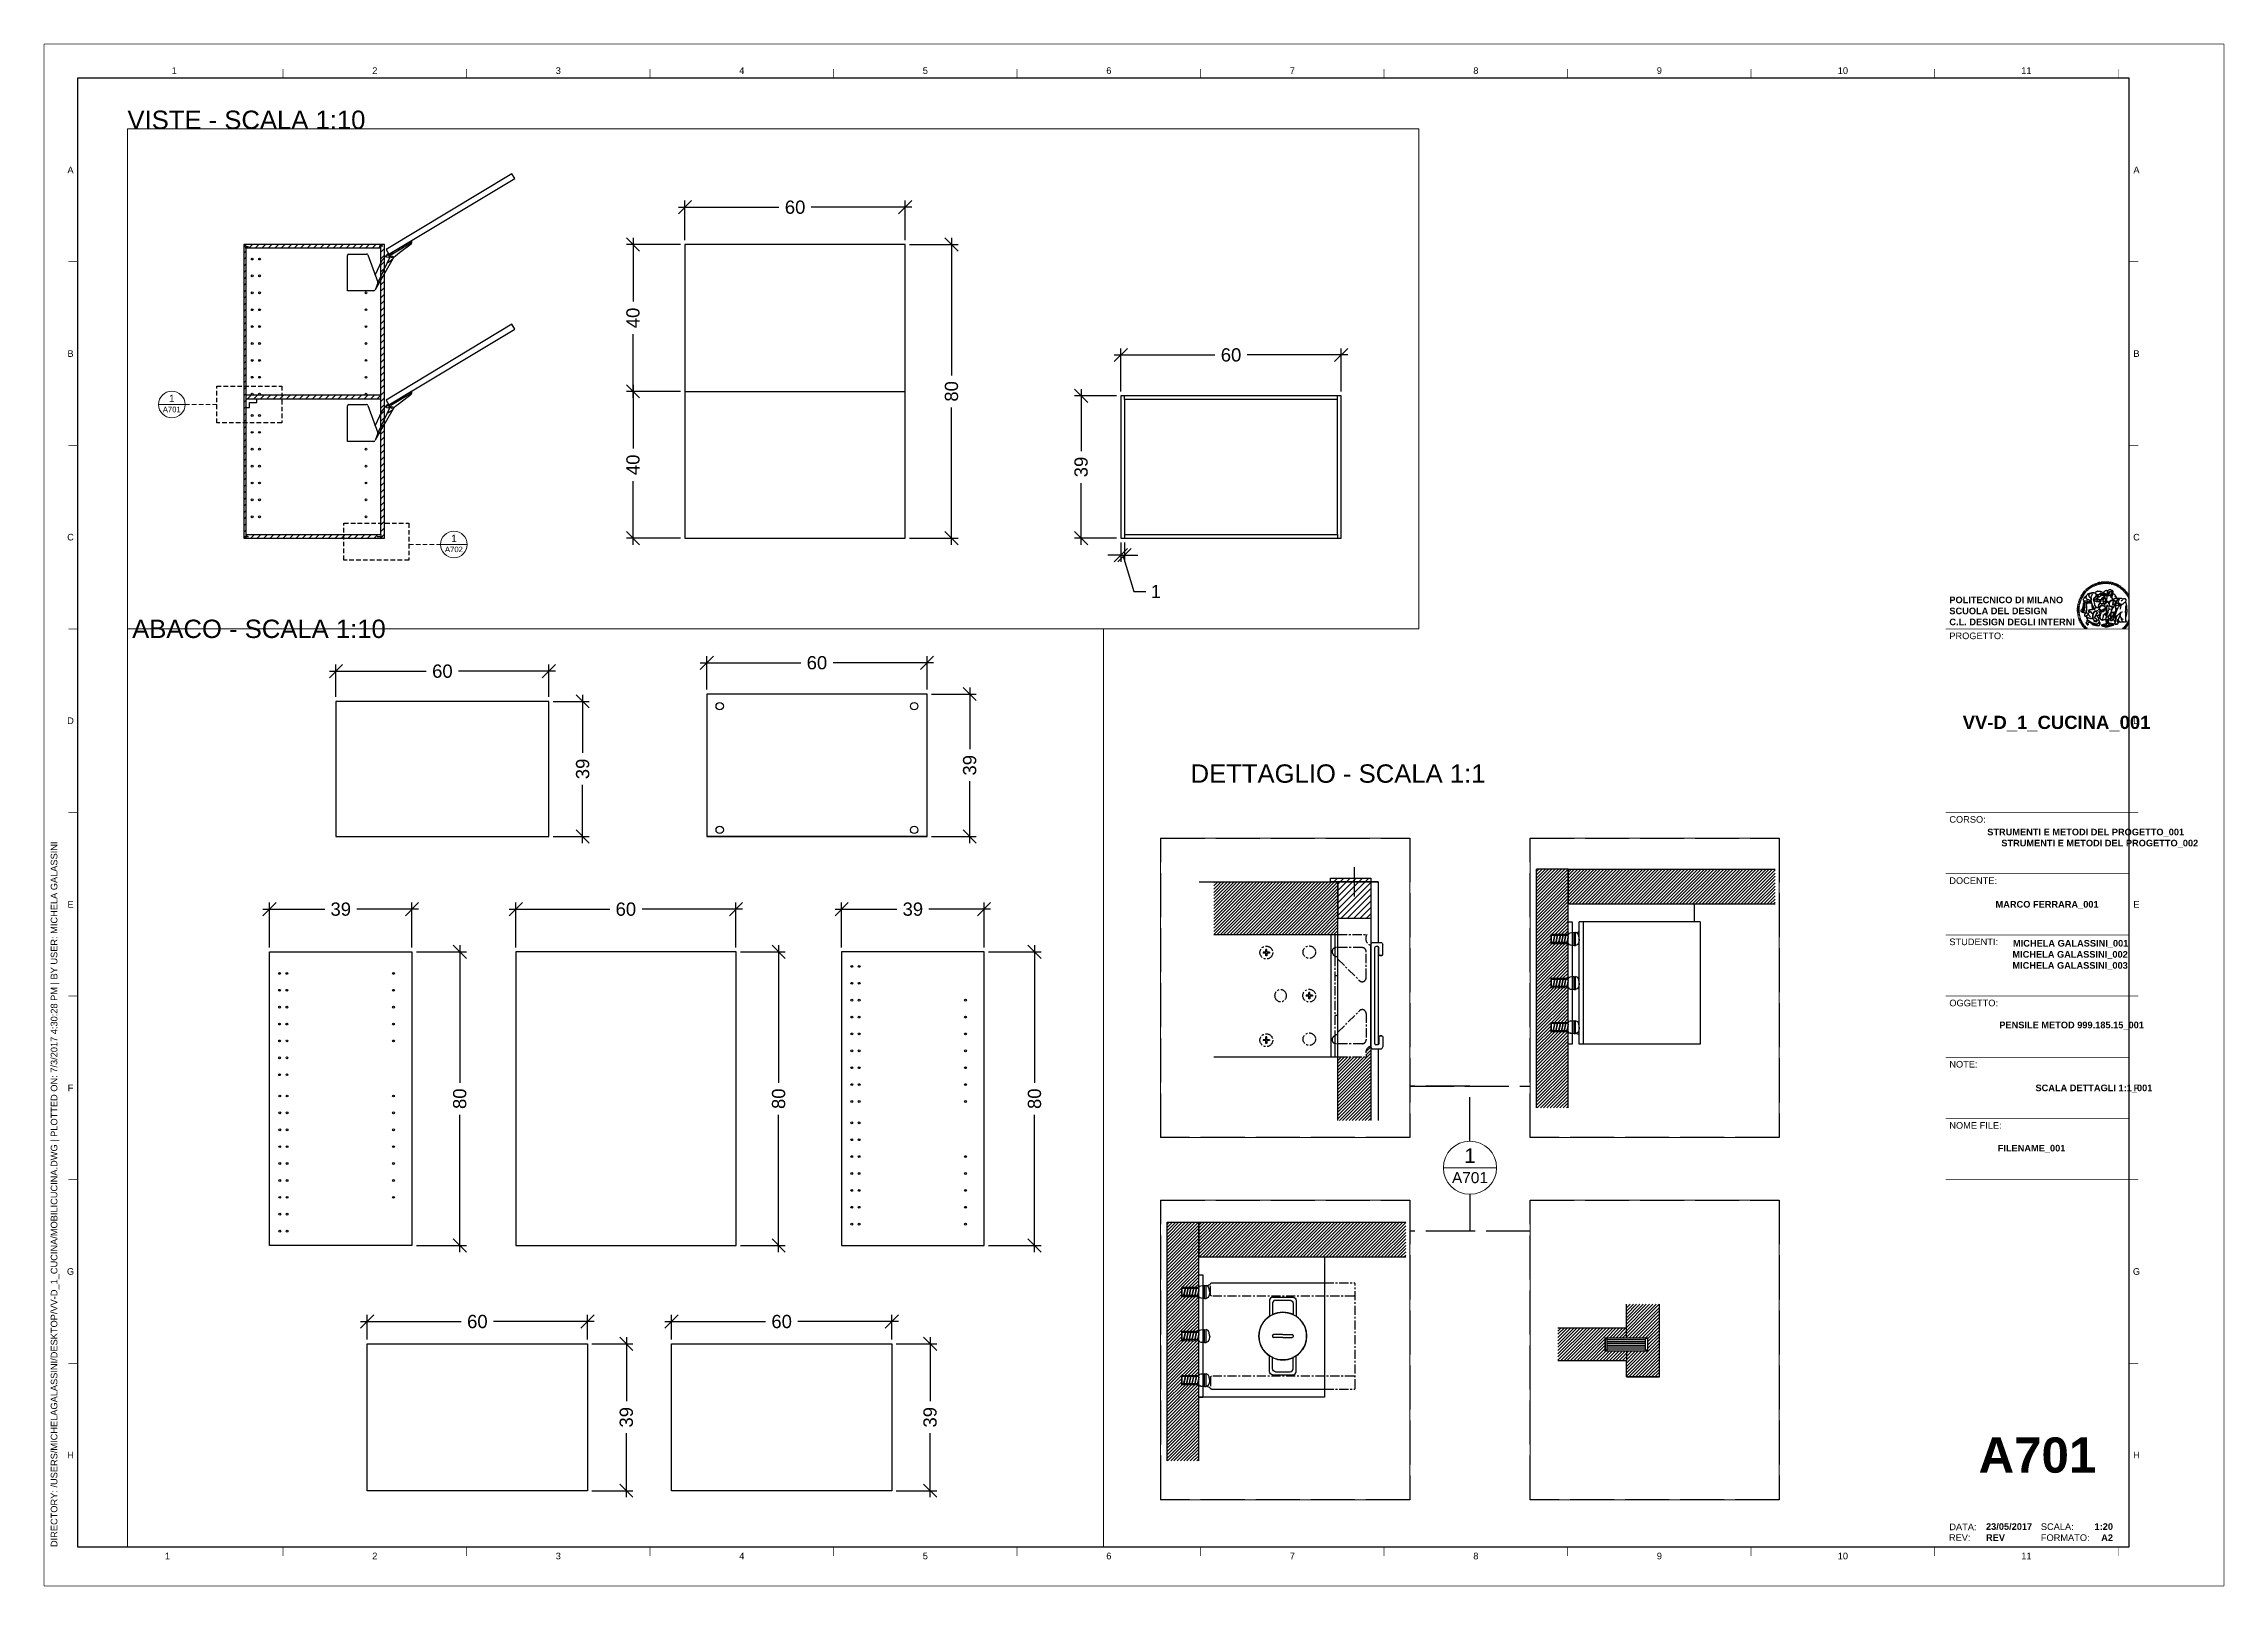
# Paper-space layout 'A701' of a CAD drawing. Header units: millimetres. Extents: x 0 to 594, y 0 to 420.
# The model-space entities are those that its viewports show. They can reach past a viewport. Long polylines and large blocks are cut down to what shows.
import ezdxf
from ezdxf.enums import TextEntityAlignment as Align

# ---------------------------------------------------------------- set-up
doc = ezdxf.new("R2010")
doc.units = ezdxf.units.MM
doc.header["$MEASUREMENT"] = 0
doc.set_wipeout_variables(frame=1)
for name, pattern in [('ACAD_ISO02W100', [15, 12, -3]), ('CENTERX2', [4, 2.5, -0.5, 0.5, -0.5]), ('CONTINUA', [0]), ('DASHED2', [0.375, 0.25, -0.125])]:
    doc.linetypes.add(name, pattern=pattern)
doc.layers.get('DEFPOINTS').update_dxf_attribs({"color": 210})
doc.layers.add('A-ANNO-SYMB', color=3, linetype='Continuous', lineweight=18)
doc.layers.add('A-FURN', color=8, linetype='Continuous', lineweight=18)
for name, color, linetype in [('ABACO', 5, 'Continuous'), ('CORNICE', 1, 'Continuous'), ('G-ANNO-LOGO', 3, 'Continuous'), ('G-ANNO-TEXT', 3, 'Continuous'), ('G-ANNO-TTLB', 3, 'Continuous'), ('QUOTE', 3, 'Continuous')]:
    doc.layers.add(name, color=color, linetype=linetype)
doc.layers.add('G-ANNO-NPLT', color=210, linetype='Continuous', plot=False)
doc.styles.add('ARIAL', font='Arial.ttf')
doc.styles.add('ARIAL-BOLD', font='Arial Bold.ttf')
doc.styles.get("Standard").update_dxf_attribs({"font": 'Arial.ttf'})
doc.dimstyles.new('TICK_36', dxfattribs={"dimtxt": 3.6, "dimasz": 3.6, "dimexe": 1.8, "dimexo": 1.2, "dimgap": 1.8, "dimtad": 0, "dimdec": 0, "dimzin": 0, "dimdsep": 46, "dimtxsty": 'ARIAL', "dimblk": 'OBLIQUE', "dimcen": 1.8, "dimdle": 1.8, "dimclrd": 256, "dimclrt": 256, "dimadec": 0, "dimazin": 0, "dimtfac": 1, "dimtdec": 0, "dimtmove": 1, "dimatfit": 3, "dimldrblk": 'OPEN90', "dimfxl": 1, "dimtfill": 1, "dimtolj": 1, "dimtzin": 0, "dimarcsym": 0})
pattern_1 = [(45, (-319.64076, -457.33736), (-0.44194174, 0.44194174), [])]

psp = doc.layouts.new('A701')

# ---------------------------------------------------------------- texts
at = {"layer": 'A-ANNO-SYMB', "linetype": 'Continuous'}
for tag, text, height, p in [('1', 'A301', 4, (388.6, 119.43)), ('A701', 'A', 3, (388.6, 112.95))]:
    psp.add_attdef(tag, text=text, height=height, dxfattribs=at).set_placement(p, align=Align.TOP_CENTER)
at = {"layer": 'G-ANNO-TEXT', "style": 'ARIAL'}
for s, p in [('1', (35.56, 412.96)), ('2', (90.21, 412.96)), ('3', (140.21, 412.96)), ('4', (190.21, 412.96)), ('5', (240.21, 412.96)), ('6', (290.21, 412.96)), ('7', (340.21, 412.96)), ('8', (390.21, 412.96)), ('9', (440.21, 412.96)), ('10', (490.21, 412.96)), ('11', (540.21, 412.96)), ('A', (7.3, 385.89)), ('A', (570.2, 385.89)), ('B', (7.3, 335.89)), ('B', (570.2, 335.89)), ('C', (7.3, 285.89)), ('C', (570.2, 285.89)), ('D', (7.3, 235.89)), ('D', (570.2, 235.89)), ('E', (7.3, 185.89)), ('E', (570.2, 185.89)), ('F', (7.3, 135.89)), ('F', (570.2, 135.89)), ('G', (7.3, 85.89)), ('G', (570.2, 85.89)), ('H', (7.3, 35.89)), ('H', (570.2, 35.89)), ('1', (33.71, 8.4)), ('2', (90.21, 8.4)), ('3', (140.21, 8.4)), ('4', (190.21, 8.4)), ('5', (240.21, 8.4)), ('6', (290.21, 8.4)), ('7', (340.21, 8.4)), ('8', (390.21, 8.4)), ('9', (440.21, 8.4)), ('10', (490.21, 8.4)), ('11', (540.21, 8.4))]:
    psp.add_text(s, height=1.8, dxfattribs=at).set_placement(p, align=Align.MIDDLE_CENTER)
at = {"layer": 'G-ANNO-TEXT', "linetype": 'CONTINUA', "ltscale": 0.02, "style": 'ARIAL'}
for s, p in [('VISTE - SCALA 1:10', (22.82, 397.06)), ('ABACO - SCALA 1:10', (24.1, 258.42)), ('DETTAGLIO - SCALA 1:1', (312.48, 219))]:
    psp.add_text(s, height=5, dxfattribs=at).set_placement(p)
at = {"layer": 'G-ANNO-TEXT', "style": 'ARIAL'}
for s, p in [('PROGETTO:', (519.21, 259.91)), ('CORSO:', (519.21, 209.91)), ('DOCENTE:', (519.21, 193.24)), ('STUDENTI:', (519.21, 176.57)), ('OGGETTO:', (519.21, 159.91)), ('NOTE:', (519.21, 143.24)), ('NOME FILE:', (519.21, 126.57))]:
    psp.add_text(s, height=1.8, dxfattribs=at).set_placement(p, align=Align.TOP_LEFT)
for s, p in [('REV:', (519.11, 13.43)), ('DATA:', (519.21, 16.33)), ('SCALA:', (544.15, 16.39)), ('FORMATO:', (544.15, 13.39))]:
    psp.add_text(s, height=1.8, dxfattribs=at).set_placement(p, align=Align.MIDDLE_LEFT)
at = {"layer": 'G-ANNO-TEXT', "style": 'ARIAL-BOLD'}
psp.add_text('A2', height=1.8, dxfattribs=at).set_placement((563.8, 13.39), align=Align.MIDDLE_RIGHT)
at = {"layer": 'G-ANNO-TEXT', "insert": (1.92, 10.84), "char_height": 1.8, "attachment_point": 1, "rotation": 90, "style": 'ARIAL'}
psp.add_mtext_dynamic_manual_height_columns('DIRECTORY: /USERS/MICHELAGALASSINI/DESKTOP/VV-D_1_CUCINA/MOBILICUCINA.DWG | PLOTTED ON: 7/3/2017 4:30:28 PM | BY USER: MICHELA GALASSINI', width=412.209, gutter_width=9, heights=[0], dxfattribs=at)
at = {"layer": 'G-ANNO-TEXT', "style": 'ARIAL-BOLD'}
for tag, p, s, height in [('VV-D_1_CUCINA_001', (522.85, 233.64), 'PROJECT_TITLE', 3.6), ('MICHELA GALASSINI_002', (536.4, 171.36), 'STUDENT 2', 1.8), ('MICHELA GALASSINI_001', (536.55, 174.38), 'STUDENT 1', 1.8), ('MICHELA GALASSINI_003', (536.4, 168.34), 'STUDENT 3', 1.8), ('PENSILE METOD 999.185.15_001', (532.82, 152.13), 'DRAWING_TITLE', 1.8), ('SCALA DETTAGLI 1:1_001', (542.68, 134.99), '-', 1.8), ('FILENAME_001', (532.39, 118.58), 'mobilicucina.dwg', 1.8)]:
    psp.add_attdef(tag, p, s, height=height, dxfattribs=at)
at = {"layer": 'G-ANNO-TEXT', "style": 'ARIAL-BOLD', "flags": 2}
for tag, p, s in [('STRUMENTI E METODI DEL PROGETTO_001', (529.53, 204.68), 'STRUMENTI E METODI'), ('STRUMENTI E METODI DEL PROGETTO_002', (533.37, 201.67), 'DEL PROGETTO'), ('MARCO FERRARA_001', (531.8, 184.99), 'MARCO FERRARA')]:
    psp.add_attdef(tag, p, s, height=1.8, dxfattribs=at)
at = {"layer": 'G-ANNO-TEXT', "style": 'ARIAL-BOLD'}
psp.add_attdef('A701', text='A000', height=9.6, dxfattribs=at).set_placement((543.21, 35.89), align=Align.MIDDLE_CENTER)
for tag, text, p in [('23/05/2017', '2017/05/08', (529.2, 16.42)), ('REV', 'A', (529.2, 13.4))]:
    psp.add_attdef(tag, text=text, height=1.8, dxfattribs=at).set_placement(p, align=Align.MIDDLE_LEFT)
psp.add_attdef('1:20', text='1:0000', height=1.8, dxfattribs=at).set_placement((563.8, 16.42), align=Align.MIDDLE_RIGHT)

msp = doc.modelspace()

# ---------------------------------------------------------------- texts
at = {"layer": 'A-ANNO-SYMB', "linetype": 'Continuous'}
for tag, text, height, p in [('1', 'A301', 2, (-400.46, 315.97)), ('A701', 'A', 1.5, (-400.46, 312.73)), ('A702', 'A', 1.5, (-323.59, 274.62)), ('1', 'A301', 2, (-323.59, 277.85))]:
    msp.add_attdef(tag, text=text, height=height, dxfattribs=at).set_placement(p, align=Align.TOP_CENTER)

# ---------------------------------------------------------------- blocks, each defined once
blk = doc.blocks.new('logoPolimi')
for p, q in [((-1.49, 1.84), (-1.36, 1.68)), ((-1.41, 1.91), (-1.28, 1.74)), ((-1.32, 1.97), (-1.2, 1.8)), ((-1.22, 2.03), (-1.11, 1.85)), ((-1.13, 2.09), (-1.03, 1.9)), ((-1.03, 2.14), (-0.94, 1.95)), ((-0.93, 2.18), (-0.84, 1.99)), ((-0.83, 2.22), (-0.75, 2.03)), ((-0.72, 2.26), (-0.66, 2.06)), ((-0.61, 2.29), (-0.56, 2.09)), ((-0.51, 2.32), (-0.46, 2.11)), ((-0.4, 2.34), (-0.36, 2.13)), ((-0.29, 2.35), (-0.26, 2.14)), ((-0.18, 2.36), (-0.16, 2.15)), ((-0.07, 2.37), (-0.06, 2.16)), ((0.04, 2.37), (0.04, 2.16)), ((0.15, 2.36), (0.14, 2.16)), ((0.26, 2.36), (0.24, 2.15)), ((0.37, 2.34), (0.34, 2.13)), ((0.48, 2.32), (0.44, 2.12)), ((0.59, 2.3), (0.54, 2.09)), ((0.69, 2.27), (0.63, 2.07)), ((0.8, 2.23), (0.73, 2.03)), ((0.9, 2.19), (0.82, 2)), ((1, 2.15), (0.91, 1.96)), ((1.1, 2.1), (1, 1.91)), ((1.2, 2.04), (1.09, 1.86)), ((1.29, 1.99), (1.18, 1.81)), ((1.38, 1.92), (1.26, 1.75)), ((1.47, 1.86), (1.34, 1.69)), ((-2.37, 0.12), (-2.16, 0.11)), ((-2.37, 0.01), (-2.16, 0.01)), ((-2.36, 0.23), (-2.15, 0.21)), ((-2.35, 0.34), (-2.14, 0.31)), ((-2.33, 0.45), (-2.12, 0.41)), ((-2.3, 0.55), (-2.1, 0.51)), ((-2.28, 0.66), (-2.07, 0.6)), ((-2.24, 0.77), (-2.04, 0.7)), ((-2.2, 0.87), (-2.01, 0.79)), ((-2.16, 0.97), (-1.97, 0.89)), ((-2.11, 1.07), (-1.93, 0.98)), ((-2.06, 1.17), (-1.88, 1.07)), ((-2.01, 1.26), (-1.83, 1.15)), ((-1.94, 1.36), (-1.77, 1.24)), ((-1.88, 1.45), (-1.71, 1.32)), ((-1.84, 0.03), (-1.82, 0.35)), ((-1.81, 1.53), (-1.65, 1.4)), ((-1.74, 1.61), (-1.58, 1.47)), ((-1.73, 0.59), (-1.73, 0.59)), ((-1.73, 0.59), (-1.73, 0.59)), ((-1.66, 1.69), (-1.51, 1.54)), ((-1.65, 0.57), (-1.65, 0.57)), ((-1.59, 1.12), (-1.59, 1.12)), ((-1.58, 1.77), (-1.44, 1.61)), ((-1.51, 0.55), (-1.51, 0.55)), ((-1.51, 0.55), (-1.51, 0.55)), ((-1.31, 0.79), (-1.21, 0.75)), ((-1.21, 0.75), (-1.31, 0.79)), ((-1.21, 0.75), (-1.31, 0.79)), ((-1.21, 0.75), (-1.21, 0.75)), ((-1.21, 0.75), (-1.21, 0.75)), ((-1.19, 0.76), (-1.19, 0.76)), ((-1.19, 0.76), (-1.19, 0.76)), ((-1.17, 0.99), (-1.18, 0.99)), ((-1.18, 0.99), (-1.17, 0.99)), ((-1.16, 0.57), (-1.16, 0.57)), ((-1.16, 0.57), (-1.16, 0.57)), ((-1.1, 0.01), (-0.99, 0.06)), ((-0.99, 0.06), (-1.1, 0.01)), ((-0.99, 0.06), (-1.1, 0.01)), ((-0.99, 0.06), (-0.99, 0.06)), ((-0.99, 0.06), (-0.99, 0.06)), ((-0.97, 0.79), (-0.98, 0.79)), ((-0.89, 0.84), (-0.97, 0.79)), ((-0.97, 0.79), (-0.89, 0.84)), ((-0.96, 1.41), (-0.96, 1.41)), ((-0.96, 1.41), (-0.96, 1.41)), ((-0.89, 0.84), (-0.82, 0.87)), ((-0.82, 0.87), (-0.89, 0.84)), ((-0.89, 0.84), (-0.82, 0.87)), ((-0.88, 0.83), (-0.89, 0.84)), ((-0.85, 1.39), (-0.85, 1.39)), ((-0.85, 1.39), (-0.85, 1.39)), ((-0.84, 0.14), (-0.84, 0.14)), ((-0.77, 1.08), (-0.78, 1.08)), ((-0.78, 1.08), (-0.77, 1.08)), ((-0.61, 1.12), (-0.77, 1.08)), ((-0.77, 1.08), (-0.61, 1.12)), ((-0.77, 1.08), (-0.61, 1.12)), ((-0.75, 1.3), (-0.76, 1.29)), ((-0.76, 1.29), (-0.75, 1.3)), ((-0.65, 0.99), (-0.7, 0.96)), ((-0.69, 0.18), (-0.68, 0.18)), ((-0.66, 0.93), (-0.66, 0.93)), ((-0.66, 0.93), (-0.64, 0.93)), ((-0.66, 0.93), (-0.66, 0.93)), ((-0.66, 0.93), (-0.66, 0.93)), ((-0.63, 1.01), (-0.63, 1.01)), ((-0.63, 1.01), (-0.62, 1.01)), ((-0.63, 0.66), (-0.63, 0.66)), ((-0.6, 1.12), (-0.61, 1.12)), ((-0.61, 1.12), (-0.6, 1.12)), ((-0.61, 1.12), (-0.6, 1.12)), ((-0.61, 0.86), (-0.57, 0.85)), ((-0.57, 0.85), (-0.61, 0.86)), ((-0.61, 0.86), (-0.57, 0.85)), ((-0.53, 1.08), (-0.6, 1.12)), ((-0.6, 1.12), (-0.6, 1.11)), ((-0.6, 1.12), (-0.53, 1.08)), ((-0.57, 0.8), (-0.59, 0.8)), ((-0.57, 0.85), (-0.53, 0.84)), ((-0.57, 0.85), (-0.57, 0.85)), ((-0.57, 0.85), (-0.57, 0.85)), ((-0.57, 0.85), (-0.53, 0.84)), ((-0.56, 0.29), (-0.49, 0.48)), ((-0.56, 0.14), (-0.56, 0.29)), ((-0.5, 0.11), (-0.56, 0.14)), ((-0.53, 0.84), (-0.51, 0.84)), ((-0.53, 0.84), (-0.51, 0.84)), ((-0.53, 0.84), (-0.53, 0.84)), ((-0.51, 0.11), (-0.51, 0.11)), ((-0.51, 0.11), (-0.51, 0.11)), ((-0.34, 0.33), (-0.5, 0.11)), ((-0.49, 0.48), (-0.41, 0.55)), ((-0.42, 0.8), (-0.47, 0.79)), ((-0.42, 0.8), (-0.47, 0.79)), ((-0.47, 0.79), (-0.45, 0.76)), ((-0.47, 0.79), (-0.45, 0.76)), ((-0.45, 1.14), (-0.42, 1.11)), ((-0.42, 1.26), (-0.36, 1.22)), ((-0.41, 0.55), (-0.34, 0.49)), ((-0.4, 1.37), (-0.38, 1.38)), ((-0.39, 1.37), (-0.4, 1.37)), ((-0.35, 1.33), (-0.4, 1.37)), ((-0.39, 1.24), (-0.4, 1.23)), ((-0.38, 1.14), (-0.38, 1.14)), ((-0.34, 0.49), (-0.09, 0.48)), ((-0.16, 0.32), (-0.34, 0.33)), ((-0.14, 0.32), (-0.31, 0.34)), ((-0.28, 1.3), (-0.29, 1.3)), ((-0.28, 1.3), (-0.28, 1.3)), ((-0.16, 1.24), (-0.16, 1.25)), ((-0.16, 1.25), (-0.16, 1.25)), ((-0.16, 0.49), (-0.14, 0.64)), ((-0.06, 0.27), (-0.16, 0.32)), ((-0.1, 0.88), (-0.09, 0.87)), ((-0.08, 1.37), (-0.08, 1.38)), ((-0.08, 1.23), (-0.05, 1.21)), ((-0.05, 1.21), (-0.08, 1.23)), ((-0.08, 1.23), (-0.05, 1.21)), ((-0.03, 0.26), (-0.06, 0.27)), ((-0.05, 1.21), (-0.04, 1.21)), ((-0.04, 1.21), (-0.05, 1.21)), ((-0.04, 1.21), (-0.04, 1.21)), ((-0.04, 1.21), (-0.04, 1.21)), ((-0.04, 0.48), (-0.03, 0.26)), ((0.03, 1.15), (0.03, 1.15)), ((0.03, 0.66), (0.03, 0.67)), ((0.07, 0.58), (0.07, 0.57)), ((0.1, 1.18), (0.1, 1.18)), ((0.1, 0.84), (0.1, 0.84)), ((0.13, 1.32), (0.17, 1.19)), ((0.14, 0.71), (0.34, 0.65)), ((0.31, 0.56), (0.17, 0.63)), ((0.27, 1.61), (0.27, 1.61)), ((0.27, 1.61), (0.27, 1.61)), ((0.27, 1.61), (0.27, 1.61)), ((0.29, 1.29), (0.29, 1.29)), ((0.29, 1.29), (0.29, 1.29)), ((0.29, 1.29), (0.29, 1.29)), ((0.29, 1.29), (0.29, 1.29)), ((0.33, 0.49), (0.34, 0.49)), ((0.33, 0.03), (0.35, 0.03)), ((0.33, 0.03), (0.35, 0.03)), ((0.34, 0.65), (0.34, 0.64)), ((0.35, 0.03), (0.57, 0.06)), ((0.35, 0.03), (0.57, 0.06)), ((0.35, 0.03), (0.35, 0.03)), ((0.35, 0.03), (0.35, 0.03)), ((0.38, 1.36), (0.37, 1.35)), ((0.38, 0.34), (0.37, 0.34)), ((0.38, 0.34), (0.38, 0.34)), ((0.43, 0.67), (0.39, 0.64)), ((0.49, 1.05), (0.51, 1.13)), ((0.51, 1.13), (0.49, 1.05)), ((0.49, 1.05), (0.51, 1.13)), ((0.51, 1.31), (0.5, 1.29)), ((0.51, 1.13), (0.52, 1.23)), ((0.52, 1.23), (0.51, 1.23)), ((0.51, 1.23), (0.52, 1.23)), ((0.52, 1.23), (0.51, 1.13)), ((0.51, 1.13), (0.52, 1.23)), ((0.52, 1.24), (0.6, 1.37)), ((0.52, 1.23), (0.6, 1.36)), ((0.6, 1.36), (0.52, 1.23)), ((0.52, 1.23), (0.52, 1.23)), ((0.52, 1.23), (0.52, 1.24)), ((0.52, 1.23), (0.52, 1.23)), ((0.55, 1.07), (0.53, 1.06)), ((0.53, 1.04), (0.53, 1.06)), ((0.53, 1.05), (0.53, 1.04)), ((0.54, 0.3), (0.63, 0.32)), ((0.54, -0.08), (0.61, 0.06)), ((0.61, 0.06), (0.54, -0.08)), ((0.54, -0.08), (0.61, 0.06)), ((0.56, 0.19), (0.59, 0.21)), ((0.57, 1.07), (0.57, 1.07)), ((0.57, 1.07), (0.57, 1.07)), ((0.57, 1.07), (0.57, 1.07)), ((0.57, 1.07), (0.57, 1.07)), ((0.57, 1.07), (0.57, 1.07)), ((0.57, 1.07), (0.57, 1.07)), ((0.57, 1.07), (0.57, 1.07)), ((0.58, 0.3), (0.59, 0.29)), ((0.59, 0.78), (0.59, 0.79)), ((0.59, 0.79), (0.59, 0.79)), ((0.59, 0.79), (0.59, 0.79)), ((0.59, 0.79), (0.59, 0.78)), ((0.61, 0.06), (0.6, 0.07)), ((0.6, 0.07), (0.61, 0.06)), ((0.61, 0.06), (0.61, 0.07)), ((0.62, 0.21), (0.65, 0.22)), ((0.64, 1.37), (0.65, 1.37)), ((0.69, 0.86), (0.68, 0.86)), ((0.68, 0.86), (0.69, 0.86)), ((0.68, 0.76), (0.68, 0.76)), ((0.76, 0.26), (0.76, 0.26)), ((0.82, 0.35), (0.84, 0.36)), ((0.82, 0.35), (0.82, 0.35)), ((0.84, 0.36), (0.84, 0.37)), ((0.85, 0.34), (1.05, 0.35)), ((0.93, 1.05), (0.93, 1.05)), ((0.93, 1.05), (0.93, 1.05)), ((0.93, 1.05), (0.93, 1.04)), ((0.93, 1.05), (0.93, 1.05)), ((0.97, 0.66), (0.96, 0.66)), ((1.01, 0.97), (0.98, 0.96)), ((1.17, 0.96), (1.17, 0.95)), ((1.17, 0.95), (1.17, 0.95)), ((1.34, 0.37), (1.26, 0.04)), ((1.27, 0.37), (1.27, 0.38)), ((1.28, 0.95), (1.28, 0.95)), ((1.37, 0.73), (1.46, 0.81)), ((1.41, 0.4), (1.41, 0.41)), ((1.56, 1.79), (1.42, 1.63)), ((1.64, 1.71), (1.49, 1.56)), ((1.49, 0.9), (1.57, 0.92)), ((1.72, 1.63), (1.56, 1.49)), ((1.67, 0.6), (1.57, 0.53)), ((1.79, 1.55), (1.63, 1.41)), ((1.86, 1.47), (1.7, 1.34)), ((1.93, 1.38), (1.76, 1.26)), ((1.99, 1.29), (1.81, 1.17)), ((2.05, 1.19), (1.87, 1.09)), ((2.1, 1.1), (1.92, 1)), ((2.15, 1), (1.96, 0.91)), ((2.19, 0.9), (2, 0.82)), ((2.23, 0.79), (2.04, 0.72)), ((2.27, 0.69), (2.07, 0.63)), ((2.3, 0.58), (2.09, 0.53)), ((2.32, 0.47), (2.12, 0.43)), ((2.34, 0.37), (2.13, 0.33)), ((2.36, 0.26), (2.15, 0.23)), ((2.37, 0.15), (2.16, 0.13)), ((2.37, 0.04), (2.16, 0.03)), ((-2.37, -0.1), (-2.16, -0.09)), ((-2.36, -0.21), (-2.15, -0.19)), ((-2.35, -0.32), (-2.14, -0.29)), ((-2.33, -0.43), (-2.12, -0.39)), ((-2.31, -0.54), (-2.1, -0.49)), ((-2.28, -0.65), (-2.08, -0.59)), ((-2.25, -0.75), (-2.05, -0.69)), ((-2.21, -0.86), (-2.02, -0.78)), ((-2.17, -0.96), (-1.98, -0.87)), ((-2.12, -1.06), (-1.93, -0.96)), ((-2.07, -1.16), (-1.89, -1.05)), ((-2.04, -0.15), (-1.97, -0.2)), ((-2.01, -1.25), (-1.84, -1.14)), ((-1.95, -1.34), (-1.78, -1.22)), ((-1.89, -1.43), (-1.72, -1.31)), ((-1.82, -1.52), (-1.66, -1.38)), ((-1.75, -1.6), (-1.59, -1.46)), ((-1.67, -1.68), (-1.52, -1.53)), ((-1.58, -0.12), (-1.6, -0.18)), ((-1.6, -0.18), (-1.58, -0.28)), ((-1.57, -0.54), (-1.59, -0.54)), ((-1.59, -0.54), (-1.59, -0.54)), ((-1.59, -1.76), (-1.45, -1.6)), ((-1.56, -0.32), (-1.56, -0.31)), ((-1.56, -0.31), (-1.56, -0.31)), ((-1.53, -0.65), (-1.53, -0.65)), ((-1.53, -0.65), (-1.53, -0.65)), ((-1.51, -1.83), (-1.37, -1.67)), ((-1.48, -0.86), (-1.48, -0.85)), ((-1.42, -0.37), (-1.42, -0.37)), ((-1.42, -1.9), (-1.29, -1.73)), ((-1.38, -0.46), (-1.38, -0.46)), ((-1.33, -1.96), (-1.21, -1.79)), ((-1.31, -0.24), (-1.31, -0.23)), ((-1.31, -0.23), (-1.31, -0.24)), ((-1.23, -0.19), (-1.23, -0.19)), ((-1.23, -0.19), (-1.23, -0.19)), ((-1.23, -0.19), (-1.23, -0.19)), ((-1.23, -0.19), (-1.23, -0.19)), ((-1.01, -0.39), (-1.02, -0.39)), ((-1.02, -0.39), (-1.01, -0.39)), ((-1.02, -0.7), (-1.02, -0.7)), ((-1.02, -0.7), (-1.02, -0.7)), ((-1.02, -0.7), (-1.02, -0.7)), ((-0.79, -0.51), (-0.83, -0.58)), ((-0.83, -0.58), (-0.79, -0.51)), ((-0.83, -0.58), (-0.79, -0.51)), ((-0.78, -1.05), (-0.83, -0.94)), ((-0.83, -0.94), (-0.78, -1.05)), ((-0.83, -0.94), (-0.83, -0.94)), ((-0.83, -0.94), (-0.78, -1.05)), ((-0.82, -1.23), (-0.82, -1.23)), ((-0.82, -1.23), (-0.77, -1.23)), ((-0.77, -1.23), (-0.82, -1.23)), ((-0.82, -1.23), (-0.82, -1.23)), ((-0.77, -1.23), (-0.82, -1.23)), ((-0.75, -0.96), (-0.8, -0.89)), ((-0.8, -0.89), (-0.79, -0.92)), ((-0.79, -0.92), (-0.8, -0.89)), ((-0.8, -0.89), (-0.75, -0.96)), ((-0.79, -0.92), (-0.8, -0.89)), ((-0.8, -0.89), (-0.8, -0.89)), ((-0.8, -0.89), (-0.75, -0.96)), ((-0.79, -0.92), (-0.78, -0.95)), ((-0.78, -0.95), (-0.79, -0.92)), ((-0.78, -0.95), (-0.79, -0.92)), ((-0.77, -0.49), (-0.78, -0.48)), ((-0.78, -0.48), (-0.77, -0.49)), ((-0.78, -0.95), (-0.76, -1)), ((-0.76, -1), (-0.78, -0.95)), ((-0.76, -1), (-0.78, -0.95)), ((-0.71, -0.89), (-0.75, -0.87)), ((-0.75, -0.87), (-0.71, -0.89)), ((-0.75, -0.87), (-0.71, -0.89)), ((-0.72, -1.01), (-0.75, -0.96)), ((-0.75, -0.96), (-0.72, -1.01)), ((-0.75, -0.96), (-0.72, -1.01)), ((-0.64, -0.93), (-0.71, -0.89)), ((-0.71, -0.89), (-0.64, -0.93)), ((-0.71, -0.89), (-0.64, -0.93)), ((-0.66, -0.53), (-0.66, -0.53)), ((-0.66, -0.53), (-0.66, -0.53)), ((-0.66, -0.53), (-0.66, -0.53)), ((-0.39, -0.81), (-0.51, -0.69)), ((-0.51, -1.04), (-0.5, -1.04)), ((-0.48, -0.42), (-0.48, -0.42)), ((-0.48, -0.42), (-0.48, -0.42)), ((-0.48, -0.42), (-0.48, -0.42)), ((-0.41, -0.51), (-0.41, -0.51)), ((-0.38, -0.05), (-0.39, -0.12)), ((-0.39, -0.12), (-0.37, -0.1)), ((-0.35, -0.14), (-0.37, -0.08)), ((-0.37, -0.09), (-0.37, -0.09)), ((-0.33, -0.12), (-0.35, -0.14)), ((-0.32, -0.14), (-0.35, -0.14)), ((-0.35, -0.18), (-0.34, -0.22)), ((-0.34, -0.08), (-0.29, -0.16)), ((-0.34, -0.22), (-0.34, -0.22)), ((-0.27, -0.17), (-0.32, -0.14)), ((-0.25, -0.91), (-0.26, -0.9)), ((-0.26, -1.29), (0.1, -1.2)), ((0.1, -1.2), (-0.26, -1.29)), ((0.08, -1.4), (-0.26, -1.29)), ((-0.26, -1.29), (0.08, -1.4)), ((-0.26, -1.38), (-0.26, -1.29)), ((-0.26, -1.29), (-0.26, -1.29)), ((-0.26, -1.29), (-0.26, -1.38)), ((-0.26, -1.29), (0.08, -1.4)), ((-0.26, -1.29), (-0.26, -1.29)), ((0.08, -1.49), (-0.26, -1.38)), ((-0.26, -1.38), (0.09, -1.49)), ((-0.14, -0.15), (-0.16, -0.13)), ((-0.11, -0.04), (-0.12, -0.05)), ((-0.04, -0.41), (-0.01, -0.44)), ((-0.01, -0.44), (-0.04, -0.41)), ((-0.04, -0.41), (-0.01, -0.44)), ((0.07, -0.84), (0.07, -0.84)), ((0.07, -0.84), (0.07, -0.84)), ((0.1, -1.2), (0.08, -1.32)), ((0.08, -1.32), (0.13, -1.2)), ((0.08, -1.4), (0.72, -1.22)), ((0.72, -1.22), (0.08, -1.4)), ((0.08, -1.4), (0.72, -1.22)), ((0.72, -1.31), (0.08, -1.49)), ((0.08, -1.44), (0.08, -1.4)), ((0.08, -1.4), (0.08, -1.44)), ((0.08, -1.4), (0.08, -1.49)), ((0.08, -1.49), (0.08, -1.44)), ((0.08, -1.44), (0.08, -1.44)), ((0.08, -1.44), (0.08, -1.45)), ((0.08, -1.45), (0.08, -1.46)), ((0.08, -1.46), (0.08, -1.49)), ((0.1, -1.01), (0.09, -0.86)), ((0.1, -1.01), (0.09, -0.86)), ((0.09, -1.49), (0.72, -1.31)), ((0.1, -1.2), (0.12, -1.04)), ((0.12, -1.04), (0.1, -1.2)), ((0.13, -1.2), (0.1, -1.2)), ((0.1, -1.2), (0.13, -1.2)), ((0.13, -1.2), (0.1, -1.2)), ((0.1, -1.2), (0.1, -1.2)), ((0.11, -0.44), (0.11, -0.44)), ((0.11, -0.44), (0.11, -0.44)), ((0.12, -0.21), (0.12, -0.21)), ((0.12, -0.21), (0.12, -0.21)), ((0.12, -0.21), (0.12, -0.21)), ((0.12, -0.21), (0.12, -0.21)), ((0.12, -0.21), (0.12, -0.21)), ((0.12, -0.21), (0.12, -0.21)), ((0.12, -0.21), (0.12, -0.21)), ((0.12, -0.21), (0.12, -0.21)), ((0.12, -0.21), (0.12, -0.21)), ((0.12, -0.21), (0.12, -0.21)), ((0.12, -0.21), (0.12, -0.21)), ((0.12, -0.21), (0.12, -0.21)), ((0.12, -0.21), (0.12, -0.21)), ((0.12, -0.56), (0.14, -0.53)), ((0.14, -0.53), (0.12, -0.56)), ((0.12, -0.56), (0.14, -0.53)), ((0.12, -1.04), (0.12, -1.04)), ((0.12, -1.04), (0.12, -1.04)), ((0.12, -1.04), (0.12, -1.04)), ((0.21, -0.99), (0.13, -1.2)), ((0.13, -1.2), (0.21, -0.99)), ((0.36, -1.14), (0.13, -1.2)), ((0.13, -1.2), (0.26, -1.17)), ((0.14, -0.53), (0.16, -0.49)), ((0.16, -0.49), (0.14, -0.53)), ((0.14, -0.53), (0.16, -0.49)), ((0.16, -0.49), (0.16, -0.49)), ((0.16, -0.49), (0.16, -0.49)), ((0.28, -1.19), (0.21, -0.99)), ((0.21, -0.99), (0.31, -1.27)), ((0.24, -0.17), (0.24, -0.16)), ((0.24, -0.16), (0.24, -0.17)), ((0.25, -0.84), (0.25, -0.88)), ((0.25, -0.88), (0.25, -0.84)), ((0.25, -0.88), (0.25, -0.84)), ((0.25, -0.88), (0.29, -1.17)), ((0.26, -0.88), (0.25, -0.88)), ((0.31, -1.27), (0.25, -0.88)), ((0.26, -1.17), (0.28, -1.16)), ((0.28, -1.16), (0.36, -1.14)), ((0.29, -1.17), (0.28, -1.19)), ((0.36, -1.14), (0.72, -1.22)), ((0.72, -1.22), (0.36, -1.14)), ((0.49, -0.31), (0.49, -0.31)), ((0.49, -0.31), (0.49, -0.31)), ((0.5, -0.27), (0.5, -0.27)), ((0.51, -0.27), (0.51, -0.27)), ((0.72, -0.81), (0.75, -0.89)), ((0.72, -1.22), (0.72, -1.31)), ((0.72, -1.31), (0.72, -1.22)), ((0.74, -0.23), (0.74, -0.23)), ((0.74, -0.23), (0.75, -0.24)), ((0.75, -0.23), (0.75, -0.23)), ((0.86, -0.25), (0.82, -0.34)), ((0.87, -0.22), (0.86, -0.23)), ((0.87, -0.22), (0.86, -0.25)), ((0.96, -0.58), (0.96, -0.57)), ((1.05, -1.05), (1.04, -1.05)), ((1.28, -2), (1.17, -1.82)), ((1.37, -1.93), (1.25, -1.76)), ((1.31, -0.27), (1.3, -0.26)), ((1.3, -0.26), (1.3, -0.26)), ((1.3, -0.26), (1.3, -0.26)), ((1.3, -0.26), (1.31, -0.27)), ((1.3, -0.26), (1.3, -0.26)), ((1.46, -1.87), (1.33, -1.7)), ((1.54, -1.8), (1.41, -1.64)), ((1.63, -1.72), (1.48, -1.57)), ((1.71, -1.65), (1.55, -1.5)), ((1.78, -1.57), (1.62, -1.43)), ((1.85, -1.48), (1.69, -1.35)), ((1.92, -1.39), (1.75, -1.27)), ((1.98, -1.3), (1.81, -1.19)), ((2.04, -1.21), (1.86, -1.1)), ((2.09, -1.11), (1.91, -1.01)), ((2.14, -1.01), (1.95, -0.92)), ((2.19, -0.91), (1.99, -0.83)), ((2.23, -0.81), (2.03, -0.74)), ((2.26, -0.7), (2.06, -0.64)), ((2.29, -0.6), (2.09, -0.55)), ((2.32, -0.49), (2.11, -0.45)), ((2.34, -0.38), (2.13, -0.35)), ((2.35, -0.27), (2.15, -0.25)), ((2.37, -0.08), (2.16, -0.07)), ((2.36, -0.16), (2.16, -0.15)), ((-1.24, -2.02), (-1.13, -1.84)), ((-1.14, -2.08), (-1.04, -1.89)), ((-1.04, -2.13), (-0.95, -1.94)), ((-0.94, -2.18), (-0.86, -1.98)), ((-0.84, -2.22), (-0.77, -2.02)), ((-0.74, -2.25), (-0.67, -2.05)), ((-0.63, -2.29), (-0.57, -2.08)), ((-0.52, -2.31), (-0.48, -2.11)), ((-0.42, -2.33), (-0.38, -2.13)), ((-0.31, -2.35), (-0.28, -2.14)), ((-0.2, -2.36), (-0.18, -2.15)), ((-0.09, -2.37), (-0.08, -2.16)), ((0.03, -2.37), (0.02, -2.16)), ((0.14, -2.37), (0.12, -2.16)), ((0.25, -2.36), (0.22, -2.15)), ((0.35, -2.34), (0.32, -2.14)), ((0.46, -2.32), (0.42, -2.12)), ((0.57, -2.3), (0.52, -2.1)), ((0.68, -2.27), (0.62, -2.07)), ((0.78, -2.24), (0.71, -2.04)), ((0.89, -2.2), (0.81, -2)), ((0.99, -2.15), (0.9, -1.96)), ((1.09, -2.11), (0.99, -1.92)), ((1.19, -2.05), (1.08, -1.87))]:
    blk.add_line(p, q)
for points in [[(-1.9, 0.12), (-1.94, 0.02), (-2.05, -0.09), (-2.05, -0.09)], [(-1.86, 0.38), (-1.86, 0.38), (-1.87, 0.19), (-1.9, 0.12)], [(-1.76, 0.6), (-1.76, 0.6), (-1.84, 0.57), (-1.86, 0.38)], [(-1.86, -0.04), (-1.84, 0.02), (-1.84, 0.03), (-1.84, 0.03)], [(-1.82, 0.78), (-1.83, 0.8), (-1.85, 0.86), (-1.83, 0.88)], [(-1.82, 0.78), (-1.83, 0.8), (-1.85, 0.86), (-1.83, 0.88)], [(-1.83, 0.88), (-1.81, 0.9), (-1.76, 0.96), (-1.76, 0.96)], [(-1.83, 0.88), (-1.81, 0.9), (-1.76, 0.96), (-1.76, 0.96)], [(-1.76, 0.6), (-1.83, 0.7), (-1.78, 0.74), (-1.78, 0.74)], [(-1.78, 0.74), (-1.79, 0.74), (-1.83, 0.7), (-1.76, 0.6)], [(-1.78, 0.74), (-1.8, 0.76), (-1.81, 0.78), (-1.82, 0.78)], [(-1.78, 0.74), (-1.8, 0.76), (-1.81, 0.78), (-1.82, 0.78)], [(-1.82, 0.35), (-1.81, 0.5), (-1.73, 0.59), (-1.73, 0.59)], [(-1.82, -0.19), (-1.73, -0.07), (-1.75, 0.14), (-1.75, 0.3)], [(-1.75, 0.33), (-1.75, 0.17), (-1.73, -0.05), (-1.8, -0.17)], [(-1.78, 0.74), (-1.75, 0.72), (-1.72, 0.69), (-1.68, 0.7)], [(-1.68, 0.7), (-1.72, 0.69), (-1.75, 0.72), (-1.78, 0.74)], [(-1.68, 0.7), (-1.72, 0.69), (-1.75, 0.72), (-1.78, 0.74)], [(-1.78, 0.74), (-1.78, 0.74), (-1.78, 0.74), (-1.78, 0.74)], [(-1.76, 0.96), (-1.68, 1.1), (-1.59, 1.12), (-1.59, 1.12)], [(-1.76, 0.96), (-1.68, 1.1), (-1.6, 1.12), (-1.6, 1.12)], [(-1.73, 0.59), (-1.74, 0.59), (-1.75, 0.6), (-1.76, 0.6)], [(-1.73, 0.59), (-1.74, 0.59), (-1.75, 0.6), (-1.76, 0.6)], [(-1.75, 0.3), (-1.76, 0.47), (-1.65, 0.57), (-1.65, 0.57)], [(-1.65, 0.57), (-1.65, 0.57), (-1.76, 0.5), (-1.75, 0.33)], [(-1.65, 0.57), (-1.68, 0.58), (-1.7, 0.58), (-1.73, 0.59)], [(-1.65, 0.57), (-1.68, 0.58), (-1.7, 0.58), (-1.73, 0.59)], [(-1.5, 0.71), (-1.53, 0.74), (-1.61, 0.71), (-1.68, 0.7)], [(-1.68, 0.7), (-1.61, 0.71), (-1.53, 0.73), (-1.5, 0.71)], [(-1.5, 0.71), (-1.53, 0.73), (-1.61, 0.71), (-1.68, 0.7)], [(-1.51, 0.55), (-1.56, 0.56), (-1.61, 0.56), (-1.65, 0.57)], [(-1.65, 0.57), (-1.61, 0.56), (-1.56, 0.56), (-1.51, 0.55)], [(-1.51, 0.55), (-1.56, 0.56), (-1.61, 0.56), (-1.65, 0.57)], [(-1.59, 1.12), (-1.6, 1.06), (-1.61, 0.99), (-1.61, 0.97)], [(-1.61, 0.97), (-1.61, 0.99), (-1.6, 1.06), (-1.59, 1.12)], [(-1.61, 0.97), (-1.61, 0.99), (-1.6, 1.06), (-1.59, 1.12)], [(-1.61, 0.97), (-1.61, 0.95), (-1.56, 0.88), (-1.54, 0.87)], [(-1.54, 0.87), (-1.56, 0.88), (-1.61, 0.95), (-1.61, 0.97)], [(-1.54, 0.87), (-1.56, 0.88), (-1.61, 0.96), (-1.61, 0.97)], [(-1.59, 1.12), (-1.59, 1.13), (-1.59, 1.15), (-1.58, 1.16)], [(-1.59, 1.12), (-1.59, 1.13), (-1.59, 1.15), (-1.58, 1.16)], [(-1.58, 1.16), (-1.57, 1.21), (-1.52, 1.23), (-1.49, 1.25)], [(-1.58, 1.16), (-1.57, 1.21), (-1.52, 1.23), (-1.49, 1.25)], [(-1.58, 0.36), (-1.58, 0.48), (-1.51, 0.55), (-1.51, 0.55)], [(-1.51, 0.55), (-1.51, 0.55), (-1.58, 0.48), (-1.58, 0.36)], [(-1.51, 0.55), (-1.51, 0.55), (-1.58, 0.48), (-1.58, 0.36)], [(-1.55, 0.04), (-1.55, 0.08), (-1.58, 0.25), (-1.58, 0.36)], [(-1.58, 0.36), (-1.58, 0.25), (-1.55, 0.08), (-1.55, 0.04)], [(-1.58, 0.36), (-1.58, 0.25), (-1.55, 0.08), (-1.55, 0.04)], [(-1.58, -0.12), (-1.57, -0.06), (-1.55, 0.02), (-1.55, 0.04)], [(-1.55, 0.04), (-1.55, 0.02), (-1.57, -0.06), (-1.58, -0.12)], [(-1.55, 0.04), (-1.55, 0.02), (-1.56, -0.04), (-1.57, -0.1)], [(-1.54, 0.87), (-1.52, 0.85), (-1.47, 0.83), (-1.44, 0.83)], [(-1.44, 0.83), (-1.47, 0.83), (-1.52, 0.85), (-1.54, 0.87)], [(-1.45, 0.83), (-1.47, 0.83), (-1.52, 0.85), (-1.54, 0.87)], [(-1.51, 0.55), (-1.33, 0.54), (-1.16, 0.57), (-1.16, 0.57)], [(-1.16, 0.57), (-1.16, 0.57), (-1.33, 0.54), (-1.51, 0.55)], [(-1.16, 0.57), (-1.16, 0.57), (-1.33, 0.54), (-1.51, 0.55)], [(-1.5, 0.71), (-1.46, 0.68), (-1.4, 0.62), (-1.33, 0.66)], [(-1.33, 0.66), (-1.4, 0.62), (-1.46, 0.68), (-1.5, 0.71)], [(-1.33, 0.66), (-1.4, 0.62), (-1.46, 0.68), (-1.5, 0.71)], [(-1.49, 1.25), (-1.46, 1.26), (-1.42, 1.33), (-1.39, 1.36)], [(-1.49, 1.25), (-1.46, 1.27), (-1.43, 1.34), (-1.39, 1.36)], [(-1.31, 0.79), (-1.33, 0.79), (-1.42, 0.83), (-1.45, 0.83)], [(-1.44, 0.83), (-1.42, 0.83), (-1.33, 0.79), (-1.31, 0.79)], [(-1.31, 0.79), (-1.33, 0.79), (-1.42, 0.83), (-1.44, 0.83)], [(-1.35, 1.1), (-1.4, 1.17), (-1.36, 1.23), (-1.29, 1.31)], [(-1.29, 1.31), (-1.36, 1.23), (-1.4, 1.17), (-1.35, 1.1)], [(-1.35, 1.1), (-1.4, 1.17), (-1.36, 1.23), (-1.29, 1.31)], [(-1.39, 1.36), (-1.35, 1.38), (-1.26, 1.4), (-1.19, 1.41)], [(-1.39, 1.36), (-1.35, 1.38), (-1.26, 1.4), (-1.19, 1.41)], [(-1.18, 0.99), (-1.24, 0.97), (-1.3, 1.03), (-1.35, 1.1)], [(-1.35, 1.1), (-1.3, 1.03), (-1.24, 0.97), (-1.18, 0.99)], [(-1.18, 1), (-1.24, 0.97), (-1.3, 1.03), (-1.35, 1.1)], [(-1.33, 0.66), (-1.28, 0.7), (-1.23, 0.73), (-1.21, 0.75)], [(-1.21, 0.75), (-1.23, 0.73), (-1.28, 0.7), (-1.33, 0.66)], [(-1.21, 0.75), (-1.23, 0.73), (-1.28, 0.7), (-1.33, 0.66)], [(-1.29, 1.31), (-1.22, 1.39), (-1.01, 1.41), (-0.96, 1.41)], [(-0.96, 1.41), (-1.01, 1.41), (-1.22, 1.39), (-1.29, 1.31)], [(-1.29, 1.31), (-1.22, 1.39), (-1.01, 1.41), (-0.96, 1.41)], [(-1.24, -0.02), (-1.21, -0.01), (-1.1, 0.01), (-1.1, 0.01)], [(-1.1, 0.01), (-1.1, 0.01), (-1.21, -0.01), (-1.24, -0.02)], [(-1.1, 0.01), (-1.1, 0.01), (-1.21, -0.01), (-1.24, -0.02)], [(-1.21, 0.75), (-1.2, 0.75), (-1.19, 0.76), (-1.19, 0.76)], [(-1.19, 0.76), (-1.19, 0.76), (-1.2, 0.75), (-1.21, 0.75)], [(-1.19, 0.76), (-1.19, 0.76), (-1.2, 0.76), (-1.21, 0.75)], [(-1.19, 1.41), (-1.11, 1.43), (-0.97, 1.41), (-0.97, 1.41)], [(-1.19, 1.41), (-1.12, 1.43), (-0.98, 1.41), (-0.98, 1.41)], [(-1.19, 0.76), (-1.19, 0.77), (-1.18, 0.78), (-1.18, 0.79)], [(-1.18, 0.79), (-1.18, 0.78), (-1.19, 0.77), (-1.19, 0.76)], [(-1.19, 0.76), (-1.19, 0.77), (-1.19, 0.78), (-1.18, 0.79)], [(-1.18, 0.68), (-1.18, 0.68), (-1.19, 0.71), (-1.19, 0.76)], [(-1.19, 0.76), (-1.19, 0.71), (-1.18, 0.68), (-1.18, 0.68)], [(-1.18, 0.68), (-1.18, 0.68), (-1.19, 0.71), (-1.19, 0.76)], [(-1.18, 0.97), (-1.18, 0.97), (-1.18, 0.98), (-1.17, 0.99)], [(-1.17, 0.99), (-1.18, 0.98), (-1.18, 0.97), (-1.18, 0.97)], [(-1.18, 0.97), (-1.18, 0.97), (-1.18, 0.98), (-1.17, 0.99)], [(-1.18, 0.79), (-1.17, 0.86), (-1.18, 0.95), (-1.18, 0.97)], [(-1.18, 0.97), (-1.18, 0.95), (-1.17, 0.86), (-1.18, 0.79)], [(-1.18, 0.79), (-1.17, 0.86), (-1.18, 0.95), (-1.18, 0.97)], [(-1.16, 0.57), (-1.17, 0.6), (-1.18, 0.64), (-1.18, 0.68)], [(-1.18, 0.68), (-1.18, 0.64), (-1.17, 0.6), (-1.16, 0.57)], [(-1.16, 0.57), (-1.17, 0.6), (-1.18, 0.64), (-1.18, 0.68)], [(-1.17, 0.99), (-1.17, 1.03), (-1.16, 1.09), (-1.14, 1.13)], [(-1.09, 0.42), (-1.1, 0.44), (-1.14, 0.48), (-1.16, 0.57)], [(-1.16, 0.57), (-1.14, 0.48), (-1.1, 0.44), (-1.09, 0.42)], [(-1.09, 0.42), (-1.1, 0.44), (-1.14, 0.48), (-1.16, 0.57)], [(-1.14, 1.13), (-1.12, 1.18), (-1.05, 1.31), (-1.05, 1.31)], [(-1.12, 0.46), (-1.12, 0.46), (-1.13, 0.38), (-1.11, 0.26)], [(-1.11, 0.26), (-1.08, 0.14), (-1.05, 0.03), (-1.05, 0.03)], [(-1.02, 0.32), (-1.02, 0.32), (-1.08, 0.4), (-1.09, 0.42)], [(-1.09, 0.42), (-1.08, 0.4), (-1.02, 0.32), (-1.02, 0.32)], [(-1.02, 0.32), (-1.02, 0.32), (-1.08, 0.4), (-1.09, 0.42)], [(-0.98, 0.2), (-0.98, 0.21), (-1.02, 0.32), (-1.02, 0.32)], [(-1.02, 0.32), (-1.02, 0.32), (-0.98, 0.21), (-0.98, 0.2)], [(-0.98, 0.2), (-0.98, 0.21), (-1.02, 0.32), (-1.02, 0.32)], [(-1.01, 0.12), (-1, 0.16), (-0.98, 0.19), (-0.98, 0.2)], [(-0.98, 0.2), (-0.98, 0.19), (-1, 0.16), (-1.01, 0.12)], [(-1.01, 0.12), (-1, 0.16), (-0.98, 0.19), (-0.98, 0.2)], [(-0.99, 0.06), (-1, 0.07), (-1.01, 0.1), (-1.01, 0.12)], [(-1.01, 0.12), (-1.01, 0.1), (-1, 0.07), (-0.99, 0.06)], [(-0.99, 0.06), (-1, 0.07), (-1.01, 0.1), (-1.01, 0.12)], [(-0.99, 0.06), (-0.99, 0.06), (-0.99, 0.06), (-0.98, 0.05)], [(-0.98, 0.05), (-0.99, 0.06), (-0.99, 0.06), (-0.99, 0.06)], [(-0.99, 0.05), (-0.99, 0.06), (-0.99, 0.06), (-0.99, 0.06)], [(-0.95, 0.02), (-0.96, 0.03), (-0.97, 0.04), (-0.99, 0.05)], [(-0.98, 1.41), (-0.98, 1.41), (-0.97, 1.41), (-0.96, 1.41)], [(-0.98, 0.81), (-0.94, 0.85), (-0.92, 0.93), (-0.91, 0.97)], [(-0.91, 0.97), (-0.92, 0.93), (-0.94, 0.85), (-0.98, 0.81)], [(-0.91, 0.97), (-0.92, 0.93), (-0.94, 0.85), (-0.98, 0.81)], [(-0.98, 0.79), (-0.98, 0.81), (-0.98, 0.81), (-0.98, 0.81)], [(-0.98, 0.81), (-0.98, 0.81), (-0.98, 0.81), (-0.98, 0.79)], [(-0.98, 0.81), (-0.98, 0.81), (-0.98, 0.81), (-0.98, 0.79)], [(-0.98, 0.79), (-0.98, 0.79), (-0.98, 0.78), (-0.97, 0.77)], [(-0.98, 0.79), (-0.98, 0.79), (-0.98, 0.78), (-0.97, 0.77)], [(-0.98, 0.05), (-0.97, 0.04), (-0.96, 0.03), (-0.95, 0.02)], [(-0.95, 0.02), (-0.96, 0.03), (-0.97, 0.04), (-0.98, 0.05)], [(-0.97, 1.41), (-0.97, 1.41), (-0.97, 1.41), (-0.96, 1.41)], [(-0.97, 0.77), (-0.96, 0.74), (-0.91, 0.64), (-0.91, 0.57)], [(-0.97, 0.77), (-0.96, 0.74), (-0.91, 0.64), (-0.91, 0.57)], [(-0.96, 1.41), (-0.94, 1.41), (-0.9, 1.41), (-0.85, 1.39)], [(-0.96, 1.41), (-0.94, 1.41), (-0.9, 1.41), (-0.85, 1.39)], [(-0.95, 0.02), (-0.94, 0.01), (-0.92, 0.01), (-0.9, 0.01)], [(-0.9, 0.01), (-0.92, 0.01), (-0.94, 0.01), (-0.95, 0.02)], [(-0.91, 0.01), (-0.92, 0.01), (-0.94, 0.01), (-0.95, 0.02)], [(-0.91, 0.97), (-0.89, 1), (-0.87, 1.01), (-0.84, 1.02)], [(-0.84, 1.02), (-0.87, 1.01), (-0.89, 1), (-0.91, 0.97)], [(-0.84, 1.02), (-0.87, 1.01), (-0.89, 1.01), (-0.91, 0.97)], [(-0.91, 0.57), (-0.91, 0.5), (-0.9, 0.43), (-0.88, 0.37)], [(-0.91, 0.57), (-0.91, 0.5), (-0.9, 0.43), (-0.88, 0.37)], [(-0.87, 0.03), (-0.87, 0.03), (-0.89, 0.01), (-0.91, 0.01)], [(-0.9, 0.01), (-0.89, 0.01), (-0.87, 0.03), (-0.87, 0.03)], [(-0.87, 0.03), (-0.87, 0.03), (-0.89, 0.01), (-0.9, 0.01)], [(-0.88, 0.84), (-0.88, 0.84), (-0.89, 0.79), (-0.88, 0.77)], [(-0.88, 0.77), (-0.89, 0.79), (-0.88, 0.83), (-0.88, 0.83)], [(-0.74, 0.66), (-0.85, 0.67), (-0.88, 0.77), (-0.88, 0.77)], [(-0.88, 0.77), (-0.88, 0.77), (-0.85, 0.67), (-0.74, 0.66)], [(-0.88, 0.37), (-0.86, 0.32), (-0.83, 0.25), (-0.82, 0.25)], [(-0.88, 0.37), (-0.86, 0.32), (-0.83, 0.25), (-0.82, 0.25)], [(-0.87, 0.03), (-0.86, 0.03), (-0.86, 0.05), (-0.86, 0.06)], [(-0.86, 0.06), (-0.86, 0.05), (-0.86, 0.03), (-0.87, 0.03)], [(-0.86, 0.06), (-0.86, 0.05), (-0.86, 0.03), (-0.87, 0.03)], [(-0.85, 1.39), (-0.86, 1.42), (-0.8, 1.45), (-0.8, 1.46)], [(-0.85, 1.39), (-0.86, 1.42), (-0.83, 1.44), (-0.82, 1.45)], [(-0.86, 0.06), (-0.86, 0.07), (-0.86, 0.1), (-0.85, 0.11)], [(-0.85, 0.11), (-0.86, 0.1), (-0.86, 0.07), (-0.86, 0.06)], [(-0.85, 0.11), (-0.86, 0.1), (-0.86, 0.07), (-0.86, 0.06)], [(-0.81, 1.36), (-0.83, 1.37), (-0.84, 1.38), (-0.85, 1.39)], [(-0.85, 1.39), (-0.84, 1.38), (-0.83, 1.37), (-0.81, 1.36)], [(-0.85, 1.39), (-0.84, 1.38), (-0.83, 1.37), (-0.81, 1.36)], [(-0.85, 0.11), (-0.85, 0.12), (-0.84, 0.14), (-0.84, 0.14)], [(-0.84, 0.14), (-0.84, 0.14), (-0.85, 0.12), (-0.85, 0.11)], [(-0.84, 0.14), (-0.84, 0.14), (-0.85, 0.12), (-0.85, 0.11)], [(-0.84, 1.02), (-0.83, 1.03), (-0.81, 1.05), (-0.78, 1.08)], [(-0.78, 1.08), (-0.81, 1.05), (-0.83, 1.03), (-0.84, 1.02)], [(-0.78, 1.08), (-0.81, 1.05), (-0.83, 1.03), (-0.84, 1.02)], [(-0.84, 0.14), (-0.83, 0.15), (-0.81, 0.16), (-0.81, 0.16)], [(-0.81, 0.16), (-0.81, 0.16), (-0.83, 0.15), (-0.84, 0.14)], [(-0.81, 0.16), (-0.81, 0.16), (-0.84, 0.15), (-0.84, 0.14)], [(-0.84, 0.15), (-0.84, 0.15), (-0.84, 0.15), (-0.84, 0.14)], [(-0.84, 0.14), (-0.84, 0.14), (-0.84, 0.14), (-0.84, 0.14)], [(-0.84, 0.14), (-0.84, 0.14), (-0.84, 0.14), (-0.84, 0.14)], [(-0.84, 0.14), (-0.84, 0.14), (-0.84, 0.14), (-0.84, 0.14)], [(-0.82, 1.45), (-0.82, 1.45), (-0.8, 1.45), (-0.8, 1.45)], [(-0.82, 0.87), (-0.82, 0.87), (-0.72, 0.91), (-0.66, 0.93)], [(-0.66, 0.93), (-0.72, 0.91), (-0.82, 0.87), (-0.82, 0.87)], [(-0.82, 0.87), (-0.82, 0.87), (-0.72, 0.91), (-0.66, 0.93)], [(-0.82, 0.25), (-0.8, 0.25), (-0.77, 0.24), (-0.77, 0.23)], [(-0.82, 0.25), (-0.8, 0.25), (-0.78, 0.24), (-0.77, 0.23)], [(-0.76, 1.29), (-0.77, 1.32), (-0.79, 1.34), (-0.81, 1.36)], [(-0.81, 1.36), (-0.79, 1.34), (-0.77, 1.32), (-0.76, 1.29)], [(-0.81, 1.36), (-0.79, 1.34), (-0.77, 1.32), (-0.76, 1.3)], [(-0.81, 0.16), (-0.8, 0.17), (-0.8, 0.17), (-0.79, 0.18)], [(-0.79, 0.18), (-0.8, 0.17), (-0.8, 0.17), (-0.81, 0.16)], [(-0.79, 0.18), (-0.8, 0.17), (-0.8, 0.17), (-0.81, 0.16)], [(-0.8, 1.46), (-0.8, 1.49), (-0.69, 1.51), (-0.69, 1.51)], [(-0.8, 1.46), (-0.8, 1.49), (-0.75, 1.49), (-0.75, 1.49)], [(-0.8, 1.45), (-0.8, 1.45), (-0.8, 1.46), (-0.8, 1.46)], [(-0.79, 0.18), (-0.78, 0.18), (-0.77, 0.16), (-0.77, 0.16)], [(-0.77, 0.16), (-0.77, 0.16), (-0.78, 0.18), (-0.79, 0.18)], [(-0.77, 0.16), (-0.77, 0.16), (-0.78, 0.18), (-0.79, 0.18)], [(-0.78, 1.08), (-0.77, 1.1), (-0.76, 1.13), (-0.75, 1.16)], [(-0.75, 1.16), (-0.76, 1.13), (-0.77, 1.1), (-0.78, 1.08)], [(-0.75, 1.16), (-0.76, 1.13), (-0.77, 1.1), (-0.78, 1.08)], [(-0.77, 0.23), (-0.76, 0.22), (-0.72, 0.2), (-0.71, 0.2)], [(-0.77, 0.23), (-0.76, 0.22), (-0.72, 0.2), (-0.71, 0.2)], [(-0.77, 0.16), (-0.77, 0.16), (-0.74, 0.16), (-0.7, 0.17)], [(-0.7, 0.17), (-0.74, 0.16), (-0.77, 0.16), (-0.77, 0.16)], [(-0.7, 0.17), (-0.74, 0.16), (-0.77, 0.16), (-0.77, 0.16)], [(-0.76, 1.3), (-0.74, 1.25), (-0.73, 1.2), (-0.75, 1.16)], [(-0.75, 1.16), (-0.73, 1.2), (-0.74, 1.25), (-0.76, 1.29)], [(-0.76, 1.29), (-0.74, 1.25), (-0.73, 1.2), (-0.75, 1.16)], [(-0.75, 1.49), (-0.75, 1.52), (-0.69, 1.51), (-0.69, 1.51)], [(-0.7, 1.26), (-0.7, 1.28), (-0.73, 1.28), (-0.75, 1.3)], [(-0.75, 1.3), (-0.73, 1.28), (-0.7, 1.28), (-0.7, 1.26)], [(-0.71, 1.24), (-0.72, 1.25), (-0.73, 1.27), (-0.75, 1.28)], [(-0.63, 0.66), (-0.63, 0.66), (-0.73, 0.66), (-0.74, 0.66)], [(-0.74, 0.66), (-0.73, 0.66), (-0.63, 0.66), (-0.63, 0.66)], [(-0.65, 1.23), (-0.67, 1.24), (-0.71, 1.23), (-0.71, 1.24)], [(-0.71, 0.2), (-0.7, 0.2), (-0.69, 0.19), (-0.69, 0.18)], [(-0.71, 0.2), (-0.7, 0.2), (-0.69, 0.19), (-0.69, 0.18)], [(-0.65, 1.23), (-0.67, 1.24), (-0.7, 1.25), (-0.7, 1.26)], [(-0.7, 1.26), (-0.7, 1.25), (-0.67, 1.24), (-0.65, 1.23)], [(-0.7, 0.17), (-0.69, 0.17), (-0.68, 0.18), (-0.69, 0.18)], [(-0.69, 0.18), (-0.68, 0.18), (-0.69, 0.17), (-0.7, 0.17)], [(-0.69, 0.18), (-0.68, 0.18), (-0.69, 0.17), (-0.7, 0.17)], [(-0.69, 1.51), (-0.69, 1.59), (-0.51, 1.55), (-0.51, 1.55)], [(-0.69, 1.51), (-0.66, 1.55), (-0.66, 1.55), (-0.66, 1.55)], [(-0.66, 0.67), (-0.69, 0.69), (-0.68, 0.72), (-0.68, 0.76)], [(-0.68, 0.76), (-0.68, 0.72), (-0.69, 0.69), (-0.66, 0.67)], [(-0.66, 0.68), (-0.69, 0.69), (-0.68, 0.72), (-0.68, 0.76)], [(-0.68, 0.76), (-0.68, 0.79), (-0.67, 0.82), (-0.66, 0.83)], [(-0.66, 0.83), (-0.67, 0.82), (-0.68, 0.79), (-0.68, 0.76)], [(-0.68, 0.76), (-0.68, 0.79), (-0.67, 0.82), (-0.66, 0.83)], [(-0.68, 0.18), (-0.68, 0.18), (-0.56, 0.15), (-0.51, 0.11)], [(-0.68, 0.18), (-0.68, 0.18), (-0.56, 0.15), (-0.51, 0.11)], [(-0.66, 1.55), (-0.63, 1.57), (-0.51, 1.55), (-0.51, 1.55)], [(-0.62, 0.95), (-0.63, 0.95), (-0.64, 0.94), (-0.66, 0.93)], [(-0.66, 0.93), (-0.64, 0.94), (-0.63, 0.95), (-0.62, 0.95)], [(-0.66, 0.83), (-0.65, 0.85), (-0.61, 0.86), (-0.61, 0.86)], [(-0.61, 0.86), (-0.61, 0.86), (-0.65, 0.84), (-0.66, 0.83)], [(-0.66, 0.83), (-0.65, 0.84), (-0.61, 0.86), (-0.61, 0.86)], [(-0.63, 0.66), (-0.64, 0.67), (-0.65, 0.67), (-0.66, 0.68)], [(-0.63, 0.66), (-0.64, 0.67), (-0.65, 0.67), (-0.66, 0.67)], [(-0.66, 0.67), (-0.65, 0.67), (-0.64, 0.67), (-0.63, 0.66)], [(-0.59, 1.24), (-0.6, 1.23), (-0.63, 1.22), (-0.65, 1.23)], [(-0.65, 1.23), (-0.63, 1.22), (-0.6, 1.23), (-0.59, 1.24)], [(-0.56, 1.24), (-0.56, 1.24), (-0.63, 1.22), (-0.65, 1.23)], [(-0.63, 1.01), (-0.63, 1.01), (-0.64, 1), (-0.65, 0.99)], [(-0.64, 0.93), (-0.64, 0.93), (-0.58, 0.88), (-0.57, 0.85)], [(-0.64, 0.93), (-0.64, 0.93), (-0.58, 0.88), (-0.57, 0.85)], [(-0.6, 1.11), (-0.6, 1.11), (-0.59, 1.05), (-0.63, 1.01)], [(-0.6, 1.11), (-0.6, 1.11), (-0.59, 1.05), (-0.63, 1.01)], [(-0.5, 0.65), (-0.55, 0.61), (-0.6, 0.64), (-0.63, 0.66)], [(-0.5, 0.65), (-0.55, 0.61), (-0.6, 0.64), (-0.63, 0.66)], [(-0.62, 1.01), (-0.62, 1.01), (-0.62, 0.97), (-0.62, 0.95)], [(-0.62, 0.95), (-0.62, 0.97), (-0.62, 1.01), (-0.62, 1.01)], [(-0.56, 1.24), (-0.56, 1.24), (-0.57, 1.25), (-0.59, 1.24)], [(-0.59, 1.24), (-0.57, 1.25), (-0.56, 1.24), (-0.56, 1.24)], [(-0.41, 0.55), (-0.41, 0.55), (-0.59, 0.44), (-0.56, 0.15)], [(-0.52, 0.81), (-0.53, 0.8), (-0.56, 0.79), (-0.57, 0.8)], [(-0.57, 0.01), (-0.57, 0.01), (-0.38, -0.06), (-0.35, -0.15)], [(-0.49, 1.27), (-0.5, 1.26), (-0.53, 1.24), (-0.56, 1.24)], [(-0.52, 1.26), (-0.53, 1.26), (-0.54, 1.22), (-0.56, 1.24)], [(-0.56, 1.24), (-0.54, 1.22), (-0.53, 1.26), (-0.52, 1.26)], [(-0.47, 1.06), (-0.49, 1.06), (-0.53, 1.08), (-0.53, 1.08)], [(-0.53, 1.08), (-0.53, 1.08), (-0.49, 1.06), (-0.47, 1.06)], [(-0.53, 0.84), (-0.53, 0.84), (-0.52, 0.81), (-0.52, 0.81)], [(-0.49, 1.27), (-0.5, 1.26), (-0.51, 1.26), (-0.52, 1.26)], [(-0.52, 1.26), (-0.51, 1.26), (-0.5, 1.26), (-0.49, 1.27)], [(-0.51, 0.12), (-0.51, 0.12), (-0.52, 0.19), (-0.49, 0.21)], [(-0.51, 0.19), (-0.51, 0.18), (-0.52, 0.15), (-0.51, 0.14)], [(-0.51, 1.55), (-0.43, 1.57), (-0.43, 1.53), (-0.43, 1.53)], [(-0.51, 1.55), (-0.43, 1.57), (-0.35, 1.51), (-0.35, 1.51)], [(-0.51, 0.84), (-0.51, 0.84), (-0.46, 0.83), (-0.45, 0.83)], [(-0.51, 0.84), (-0.51, 0.84), (-0.46, 0.83), (-0.45, 0.83)], [(-0.42, 0.27), (-0.43, 0.27), (-0.5, 0.2), (-0.51, 0.19)], [(-0.51, 0.14), (-0.51, 0.13), (-0.47, 0.05), (-0.47, 0.04)], [(-0.51, 0.11), (-0.51, 0.11), (-0.51, 0.11), (-0.51, 0.11)], [(-0.51, 0.11), (-0.51, 0.11), (-0.47, 0.1), (-0.46, 0.04)], [(-0.51, 0.11), (-0.51, 0.11), (-0.51, 0.11), (-0.51, 0.11)], [(-0.51, 0.11), (-0.5, 0.11), (-0.5, 0.1), (-0.49, 0.1)], [(-0.47, 0.71), (-0.46, 0.66), (-0.5, 0.65), (-0.5, 0.65)], [(-0.47, 0.71), (-0.46, 0.66), (-0.5, 0.65), (-0.5, 0.65)], [(-0.44, 1.3), (-0.45, 1.3), (-0.47, 1.28), (-0.49, 1.27)], [(-0.49, 1.27), (-0.47, 1.28), (-0.45, 1.3), (-0.44, 1.3)], [(-0.44, 1.3), (-0.45, 1.3), (-0.47, 1.28), (-0.49, 1.27)], [(-0.49, 0.21), (-0.48, 0.21), (-0.47, 0.22), (-0.47, 0.23)], [(-0.49, 0.21), (-0.49, 0.21), (-0.49, 0.21), (-0.49, 0.21)], [(-0.37, -0.09), (-0.37, -0.07), (-0.49, 0.1), (-0.49, 0.1)], [(-0.46, 1.08), (-0.46, 1.07), (-0.46, 1.06), (-0.47, 1.06)], [(-0.47, 1.06), (-0.46, 1.06), (-0.46, 1.07), (-0.46, 1.08)], [(-0.45, 0.76), (-0.44, 0.74), (-0.47, 0.71), (-0.47, 0.71)], [(-0.45, 0.76), (-0.44, 0.74), (-0.47, 0.71), (-0.47, 0.71)], [(-0.47, 0.23), (-0.46, 0.24), (-0.44, 0.27), (-0.42, 0.27)], [(-0.47, 0.04), (-0.47, 0.03), (-0.44, 0.02), (-0.44, 0.01)], [(-0.44, 1.1), (-0.45, 1.1), (-0.46, 1.08), (-0.46, 1.08)], [(-0.46, 1.08), (-0.46, 1.09), (-0.45, 1.1), (-0.44, 1.1)], [(-0.46, 0.04), (-0.46, 0.03), (-0.45, 0.03), (-0.44, 0.02)], [(-0.45, 0.83), (-0.44, 0.83), (-0.39, 0.82), (-0.39, 0.82)], [(-0.45, 0.83), (-0.44, 0.83), (-0.39, 0.82), (-0.39, 0.82)], [(-0.36, 0.68), (-0.36, 0.66), (-0.45, 0.58), (-0.41, 0.55)], [(-0.41, 0.55), (-0.45, 0.58), (-0.4, 0.62), (-0.39, 0.62)], [(-0.41, 1.32), (-0.42, 1.3), (-0.43, 1.3), (-0.44, 1.3)], [(-0.44, 1.3), (-0.43, 1.3), (-0.42, 1.3), (-0.41, 1.32)], [(-0.41, 1.32), (-0.42, 1.3), (-0.43, 1.3), (-0.44, 1.3)], [(-0.42, 1.11), (-0.42, 1.11), (-0.44, 1.1), (-0.44, 1.1)], [(-0.44, 1.1), (-0.44, 1.1), (-0.42, 1.11), (-0.42, 1.11)], [(-0.44, 0.02), (-0.43, 0.01), (-0.44, 0.01), (-0.43, 0)], [(-0.44, 0.01), (-0.43, 0), (-0.43, -0.02), (-0.38, -0.05)], [(-0.43, 1.53), (-0.37, 1.53), (-0.35, 1.5), (-0.35, 1.5)], [(-0.4, 1.12), (-0.4, 1.11), (-0.42, 1.11), (-0.42, 1.11)], [(-0.42, 1.11), (-0.42, 1.11), (-0.4, 1.11), (-0.4, 1.12)], [(-0.39, 0.82), (-0.39, 0.81), (-0.42, 0.8), (-0.42, 0.8)], [(-0.39, 0.82), (-0.39, 0.81), (-0.42, 0.8), (-0.42, 0.8)], [(-0.35, 0.32), (-0.36, 0.31), (-0.41, 0.28), (-0.42, 0.27)], [(-0.42, 0.27), (-0.41, 0.27), (-0.39, 0.28), (-0.38, 0.3)], [(-0.4, 1.37), (-0.4, 1.37), (-0.39, 1.33), (-0.41, 1.32)], [(-0.41, 1.32), (-0.39, 1.33), (-0.4, 1.37), (-0.4, 1.37)], [(-0.4, 1.37), (-0.4, 1.37), (-0.39, 1.33), (-0.41, 1.32)], [(-0.34, 0.49), (-0.35, 0.51), (-0.36, 0.52), (-0.41, 0.55)], [(-0.41, 0.55), (-0.36, 0.52), (-0.35, 0.51), (-0.34, 0.49)], [(-0.38, 1.14), (-0.38, 1.14), (-0.39, 1.12), (-0.4, 1.12)], [(-0.4, 1.12), (-0.39, 1.12), (-0.38, 1.14), (-0.38, 1.14)], [(-0.37, 1.36), (-0.38, 1.36), (-0.38, 1.35), (-0.39, 1.37)], [(-0.39, 0.63), (-0.39, 0.64), (-0.38, 0.65), (-0.36, 0.67)], [(-0.39, 0.62), (-0.38, 0.63), (-0.39, 0.63), (-0.39, 0.63)], [(-0.38, 1.38), (-0.38, 1.38), (-0.38, 1.36), (-0.36, 1.36)], [(-0.38, 1.14), (-0.38, 1.14), (-0.35, 1.11), (-0.35, 1.15)], [(-0.35, 1.14), (-0.35, 1.11), (-0.38, 1.14), (-0.38, 1.14)], [(-0.38, 0.3), (-0.37, 0.31), (-0.34, 0.35), (-0.3, 0.34)], [(-0.35, 1.34), (-0.37, 1.35), (-0.37, 1.36), (-0.37, 1.36)], [(-0.36, 1.36), (-0.36, 1.36), (-0.37, 1.35), (-0.35, 1.34)], [(-0.36, 0.67), (-0.34, 0.68), (-0.35, 0.68), (-0.35, 0.73)], [(-0.35, 0.73), (-0.36, 0.68), (-0.35, 0.69), (-0.36, 0.68)], [(-0.35, 1.5), (-0.33, 1.52), (-0.31, 1.5), (-0.31, 1.5)], [(-0.35, 1.51), (-0.28, 1.52), (-0.25, 1.44), (-0.25, 1.44)], [(-0.28, 1.3), (-0.31, 1.32), (-0.34, 1.34), (-0.35, 1.34)], [(-0.35, 1.34), (-0.34, 1.34), (-0.31, 1.32), (-0.28, 1.3)], [(-0.28, 1.31), (-0.31, 1.32), (-0.31, 1.31), (-0.35, 1.33)], [(-0.3, 1.28), (-0.3, 1.26), (-0.34, 1.18), (-0.35, 1.14)], [(-0.35, 1.15), (-0.34, 1.18), (-0.3, 1.26), (-0.3, 1.28)], [(-0.3, 0.9), (-0.3, 0.9), (-0.34, 0.77), (-0.35, 0.73)], [(-0.35, 0.73), (-0.34, 0.78), (-0.32, 0.79), (-0.32, 0.79)], [(-0.31, 0.34), (-0.31, 0.34), (-0.34, 0.33), (-0.35, 0.32)], [(-0.25, 0.48), (-0.27, 0.49), (-0.33, 0.47), (-0.34, 0.49)], [(-0.34, 0.49), (-0.33, 0.47), (-0.21, 0.46), (-0.18, 0.47)], [(-0.32, 0.79), (-0.33, 0.84), (-0.31, 0.88), (-0.31, 0.88)], [(-0.31, 1.5), (-0.26, 1.48), (-0.25, 1.44), (-0.25, 1.44)], [(-0.31, 0.88), (-0.31, 0.91), (-0.26, 0.94), (-0.26, 0.94)], [(-0.29, 1.3), (-0.29, 1.3), (-0.29, 1.29), (-0.3, 1.28)], [(-0.3, 1.28), (-0.29, 1.29), (-0.29, 1.3), (-0.29, 1.3)], [(-0.3, 1.19), (-0.3, 1.2), (-0.26, 1.22), (-0.26, 1.22)], [(-0.3, 1.19), (-0.3, 1.2), (-0.26, 1.22), (-0.26, 1.22)], [(-0.25, 1.17), (-0.28, 1.17), (-0.29, 1.18), (-0.3, 1.19)], [(-0.25, 1.17), (-0.28, 1.17), (-0.29, 1.19), (-0.3, 1.19)], [(-0.26, 0.94), (-0.26, 0.94), (-0.29, 0.92), (-0.3, 0.9)], [(-0.3, 0.34), (-0.25, 0.33), (-0.15, 0.33), (-0.14, 0.32)], [(-0.25, 1.3), (-0.26, 1.3), (-0.27, 1.3), (-0.28, 1.31)], [(-0.25, 1.3), (-0.26, 1.3), (-0.27, 1.3), (-0.28, 1.3)], [(-0.26, 1.22), (-0.26, 1.22), (-0.22, 1.24), (-0.18, 1.24)], [(-0.26, 1.22), (-0.26, 1.22), (-0.22, 1.24), (-0.18, 1.24)], [(-0.26, 0.94), (-0.23, 1), (-0.18, 0.98), (-0.18, 0.98)], [(-0.18, 0.98), (-0.18, 0.98), (-0.23, 1), (-0.26, 0.94)], [(-0.25, 1.44), (-0.19, 1.42), (-0.22, 1.38), (-0.22, 1.38)], [(-0.25, 1.44), (-0.19, 1.42), (-0.21, 1.33), (-0.22, 1.33)], [(-0.22, 1.33), (-0.22, 1.32), (-0.22, 1.3), (-0.25, 1.3)], [(-0.22, 1.32), (-0.22, 1.32), (-0.22, 1.3), (-0.25, 1.3)], [(-0.22, 1.18), (-0.23, 1.17), (-0.23, 1.17), (-0.25, 1.17)], [(-0.22, 1.18), (-0.23, 1.17), (-0.23, 1.17), (-0.25, 1.17)], [(-0.18, 0.47), (-0.18, 0.47), (-0.23, 0.46), (-0.25, 0.48)], [(-0.22, 1.38), (-0.18, 1.35), (-0.21, 1.33), (-0.22, 1.32)], [(-0.21, 1.18), (-0.21, 1.19), (-0.22, 1.18), (-0.22, 1.18)], [(-0.21, 1.18), (-0.21, 1.18), (-0.22, 1.18), (-0.22, 1.18)], [(-0.22, 0.88), (-0.21, 0.91), (-0.19, 0.95), (-0.17, 0.96)], [(-0.17, 0.96), (-0.19, 0.95), (-0.21, 0.91), (-0.22, 0.88)], [(-0.22, 0.88), (-0.21, 0.91), (-0.19, 0.96), (-0.17, 0.96)], [(-0.19, 0.81), (-0.21, 0.83), (-0.22, 0.85), (-0.22, 0.88)], [(-0.22, 0.88), (-0.22, 0.85), (-0.21, 0.83), (-0.19, 0.81)], [(-0.19, 0.82), (-0.21, 0.83), (-0.22, 0.85), (-0.22, 0.88)], [(-0.13, 1.11), (-0.13, 1.11), (-0.2, 1.17), (-0.21, 1.18)], [(-0.13, 1.11), (-0.13, 1.11), (-0.2, 1.17), (-0.21, 1.18)], [(-0.16, 0), (-0.16, -0.01), (-0.17, -0.02), (-0.21, -0.04)], [(-0.17, 0.75), (-0.17, 0.77), (-0.18, 0.8), (-0.19, 0.82)], [(-0.17, 0.75), (-0.17, 0.77), (-0.18, 0.8), (-0.19, 0.81)], [(-0.19, 0.81), (-0.18, 0.8), (-0.17, 0.77), (-0.17, 0.75)], [(-0.19, -0.02), (-0.18, -0.02), (-0.16, -0.01), (-0.16, 0)], [(-0.18, 1.24), (-0.17, 1.24), (-0.17, 1.24), (-0.16, 1.25)], [(-0.18, 1.24), (-0.17, 1.24), (-0.17, 1.24), (-0.16, 1.24)], [(-0.18, 0.98), (-0.15, 0.99), (-0.13, 1), (-0.13, 1)], [(-0.13, 0.99), (-0.13, 0.99), (-0.15, 0.99), (-0.18, 0.98)], [(-0.18, 0.47), (-0.15, 0.48), (-0.14, 0.57), (-0.14, 0.57)], [(-0.15, 0.51), (-0.15, 0.49), (-0.18, 0.47), (-0.18, 0.47)], [(-0.17, 0.96), (-0.16, 0.96), (-0.13, 0.99), (-0.06, 0.97)], [(-0.06, 0.97), (-0.13, 0.99), (-0.16, 0.96), (-0.17, 0.96)], [(-0.17, 0.96), (-0.16, 0.97), (-0.13, 0.99), (-0.06, 0.97)], [(-0.15, 0.67), (-0.17, 0.7), (-0.17, 0.74), (-0.17, 0.75)], [(-0.17, 0.75), (-0.17, 0.74), (-0.17, 0.7), (-0.15, 0.67)], [(-0.15, 0.67), (-0.17, 0.7), (-0.17, 0.74), (-0.17, 0.75)], [(-0.17, -0.01), (-0.15, 0), (-0.08, 0.04), (-0.06, 0.05)], [(-0.16, 1.25), (-0.16, 1.25), (-0.16, 1.31), (-0.14, 1.33)], [(-0.16, 1.25), (-0.16, 1.25), (-0.16, 1.32), (-0.14, 1.33)], [(-0.16, 1.24), (-0.13, 1.25), (-0.11, 1.25), (-0.08, 1.23)], [(-0.08, 1.23), (-0.11, 1.25), (-0.13, 1.25), (-0.16, 1.24)], [(-0.16, 1.25), (-0.13, 1.25), (-0.11, 1.25), (-0.08, 1.23)], [(0.03, 0.66), (-0.09, 0.66), (-0.16, 0.69), (-0.16, 0.69)], [(-0.16, 0.49), (-0.16, 0.49), (0.03, 0.44), (0.07, 0.57)], [(0, 0.49), (-0.07, 0.47), (-0.16, 0.49), (-0.16, 0.49)], [(-0.16, 0), (-0.16, 0.01), (-0.14, 0.01), (-0.13, 0.01)], [(-0.13, 0.01), (-0.14, 0.01), (-0.16, 0.01), (-0.16, 0)], [(-0.14, 0.64), (-0.15, 0.65), (-0.15, 0.66), (-0.15, 0.67)], [(-0.15, 0.67), (-0.15, 0.66), (-0.15, 0.65), (-0.14, 0.64)], [(-0.14, 0.64), (-0.15, 0.65), (-0.15, 0.66), (-0.15, 0.67)], [(-0.14, 0.57), (-0.15, 0.56), (-0.15, 0.52), (-0.15, 0.51)], [(-0.14, 1.33), (-0.13, 1.34), (-0.1, 1.36), (-0.08, 1.37)], [(-0.14, 1.33), (-0.13, 1.34), (-0.1, 1.36), (-0.08, 1.37)], [(-0.14, 0.64), (-0.14, 0.61), (-0.13, 0.58), (-0.14, 0.57)], [(-0.14, 0.57), (-0.14, 0.59), (-0.14, 0.61), (-0.14, 0.64)], [(-0.06, 0.27), (-0.11, 0.27), (-0.14, 0.32), (-0.14, 0.32)], [(-0.14, 0.32), (-0.13, 0.31), (-0.07, 0.26), (-0.06, 0.26)], [(-0.04, 1.1), (-0.09, 1.08), (-0.13, 1.11), (-0.13, 1.11)], [(-0.04, 1.11), (-0.09, 1.08), (-0.13, 1.11), (-0.13, 1.11)], [(-0.06, 1.01), (-0.07, 1.01), (-0.13, 0.99), (-0.13, 0.99)], [(-0.13, 1), (-0.13, 1), (-0.11, 1), (-0.1, 1)], [(-0.13, 0.86), (-0.13, 0.86), (-0.1, 0.91), (-0.08, 0.89)], [(-0.13, 0.01), (-0.11, 0.02), (-0.07, 0.04), (-0.06, 0.05)], [(-0.06, 0.05), (-0.07, 0.04), (-0.11, 0.02), (-0.13, 0.01)], [(-0.08, 1.38), (-0.08, 1.38), (-0.12, 1.44), (-0.06, 1.51)], [(-0.08, 1.38), (-0.08, 1.38), (-0.12, 1.44), (-0.06, 1.51)], [(-0.1, 1), (-0.09, 1), (-0.06, 1.01), (-0.05, 1)], [(-0.09, 0.48), (-0.09, 0.48), (0, 0.47), (0.01, 0.49)], [(-0.05, 1.36), (-0.06, 1.37), (-0.07, 1.37), (-0.08, 1.37)], [(-0.08, 1.37), (-0.07, 1.37), (-0.06, 1.37), (-0.05, 1.36)], [(-0.08, 1.37), (-0.07, 1.37), (-0.06, 1.37), (-0.05, 1.36)], [(-0.06, 1.51), (0, 1.58), (0.02, 1.59), (0.04, 1.59)], [(-0.06, 1.51), (0, 1.58), (0.02, 1.59), (0.04, 1.59)], [(-0.05, 1.23), (-0.05, 1.23), (-0.06, 1.24), (-0.05, 1.25)], [(-0.05, 1.25), (-0.06, 1.24), (-0.05, 1.23), (-0.05, 1.23)], [(-0.05, 1.23), (-0.05, 1.23), (-0.06, 1.24), (-0.05, 1.25)], [(-0.01, 0.98), (-0.02, 1), (-0.06, 1.01), (-0.06, 1.01)], [(-0.06, 0.97), (-0.06, 0.97), (-0.03, 0.95), (-0.03, 0.95)], [(-0.03, 0.95), (-0.03, 0.95), (-0.06, 0.97), (-0.06, 0.97)], [(-0.06, 0.97), (-0.06, 0.97), (-0.03, 0.95), (-0.03, 0.95)], [(0.02, 0.2), (0.02, 0.21), (0, 0.26), (-0.06, 0.27)], [(-0.06, 0.26), (-0.05, 0.26), (-0.04, 0.26), (-0.03, 0.26)], [(-0.06, 0.05), (-0.04, 0.06), (0, 0.03), (0.01, 0.03)], [(-0.06, 0.05), (-0.05, 0.06), (-0.04, 0.06), (-0.03, 0.06)], [(-0.03, 0.06), (-0.04, 0.06), (-0.05, 0.06), (-0.06, 0.05)], [(0.1, 1.25), (0.08, 1.31), (-0.02, 1.35), (-0.05, 1.36)], [(-0.05, 1.36), (-0.02, 1.35), (0.08, 1.31), (0.1, 1.25)], [(-0.05, 1.36), (-0.02, 1.35), (0.08, 1.31), (0.1, 1.25)], [(-0.05, 1.25), (-0.04, 1.26), (-0.03, 1.25), (-0.03, 1.25)], [(-0.03, 1.25), (-0.03, 1.25), (-0.04, 1.26), (-0.05, 1.25)], [(-0.05, 1.25), (-0.04, 1.26), (-0.03, 1.25), (-0.03, 1.25)], [(-0.04, 1.21), (-0.05, 1.22), (-0.05, 1.23), (-0.05, 1.23)], [(-0.05, 1.23), (-0.05, 1.23), (-0.05, 1.22), (-0.04, 1.21)], [(-0.04, 1.21), (-0.05, 1.22), (-0.05, 1.23), (-0.05, 1.23)], [(-0.05, 1), (-0.05, 1), (-0.03, 1), (-0.02, 0.98)], [(-0.05, -0.03), (-0.05, -0.03), (-0.02, -0.01), (-0.01, 0.03)], [(-0.01, 0.03), (-0.02, -0.01), (-0.05, -0.03), (-0.05, -0.03)], [(-0.05, -0.03), (-0.05, -0.03), (-0.02, -0.01), (-0.01, 0.03)], [(-0.03, 1.18), (-0.03, 1.18), (-0.04, 1.2), (-0.04, 1.21)], [(0.03, 1.15), (0.02, 1.12), (-0.01, 1.12), (-0.04, 1.1)], [(0.03, 1.15), (0.02, 1.12), (-0.01, 1.13), (-0.04, 1.11)], [(-0.01, 0.9), (-0.04, 0.91), (-0.01, 0.93), (-0.01, 0.93)], [(-0.03, 1.25), (-0.02, 1.25), (-0.01, 1.24), (0, 1.23)], [(0, 1.23), (-0.01, 1.24), (-0.02, 1.25), (-0.03, 1.25)], [(-0.03, 1.25), (-0.02, 1.25), (-0.01, 1.24), (0, 1.23)], [(-0.03, 0.95), (-0.02, 0.94), (0, 0.93), (0.01, 0.92)], [(0.01, 0.92), (0, 0.93), (-0.02, 0.94), (-0.03, 0.95)], [(-0.03, 0.95), (-0.02, 0.94), (0, 0.93), (0.01, 0.92)], [(0.01, 0.23), (0.01, 0.25), (-0.02, 0.26), (-0.03, 0.26)], [(-0.03, 0.26), (-0.02, 0.26), (0.01, 0.25), (0.01, 0.23)], [(-0.03, 0.06), (-0.02, 0.05), (-0.01, 0.03), (-0.01, 0.03)], [(-0.01, 0.03), (-0.01, 0.03), (-0.02, 0.05), (-0.03, 0.06)], [(-0.02, 0.98), (-0.02, 0.98), (0.01, 0.98), (0.02, 0.97)], [(0.03, 0.95), (0.02, 0.97), (-0.01, 0.98), (-0.01, 0.98)], [(0.07, 0.85), (0.07, 0.85), (0.02, 0.89), (-0.01, 0.9)], [(-0.01, 0.03), (0, 0.03), (0.05, 0.04), (0.05, 0.04)], [(0.05, 0.04), (0.05, 0.04), (0, 0.03), (-0.01, 0.03)], [(0, 1.23), (0.01, 1.21), (0.01, 1.22), (0.02, 1.17)], [(0.02, 1.17), (0.01, 1.22), (0.01, 1.21), (0, 1.23)], [(0, 1.23), (0.01, 1.22), (0.01, 1.23), (0.02, 1.17)], [(0.06, 0.57), (0.04, 0.54), (0.03, 0.5), (0, 0.49)], [(0.01, 0.92), (0.03, 0.91), (0.03, 0.9), (0.03, 0.89)], [(0.03, 0.89), (0.03, 0.9), (0.03, 0.91), (0.01, 0.92)], [(0.01, 0.92), (0.03, 0.91), (0.03, 0.89), (0.03, 0.89)], [(0.01, 0.76), (0.01, 0.76), (0.04, 0.77), (0.06, 0.78)], [(0.01, 0.49), (0.03, 0.53), (0.07, 0.58), (0.07, 0.58)], [(0.02, 0.17), (0.04, 0.21), (0.01, 0.23), (0.01, 0.23)], [(0.01, 0.23), (0.01, 0.23), (0.04, 0.21), (0.02, 0.17)], [(0.01, 0.03), (0.02, 0.03), (0.12, 0.05), (0.08, 0.11)], [(0.02, 1.17), (0.03, 1.16), (0.03, 1.15), (0.03, 1.15)], [(0.03, 1.15), (0.03, 1.15), (0.03, 1.16), (0.02, 1.17)], [(0.02, 1.17), (0.03, 1.16), (0.03, 1.16), (0.03, 1.15)], [(0.02, 0.97), (0.02, 0.95), (0.05, 0.96), (0.05, 0.92)], [(0.08, 0.11), (0.04, 0.16), (0.02, 0.19), (0.02, 0.2)], [(0.07, 0.12), (0.07, 0.14), (0.02, 0.17), (0.02, 0.17)], [(0.02, 0.17), (0.02, 0.17), (0.07, 0.14), (0.07, 0.12)], [(0.21, 0.03), (0.21, 0.03), (0.02, -0.05), (0.1, -0.22)], [(0.08, 1.16), (0.07, 1.15), (0.03, 1.15), (0.03, 1.15)], [(0.08, 1.16), (0.07, 1.16), (0.03, 1.15), (0.03, 1.15)], [(0.06, 0.9), (0.07, 0.94), (0.03, 0.93), (0.03, 0.95)], [(0.03, 0.89), (0.03, 0.89), (0.05, 0.87), (0.05, 0.86)], [(0.05, 0.86), (0.05, 0.87), (0.03, 0.89), (0.03, 0.89)], [(0.03, 0.81), (0.06, 0.83), (0.07, 0.85), (0.07, 0.85)], [(0.03, 0.67), (0.04, 0.67), (0.06, 0.68), (0.08, 0.7)], [(0.08, 0.69), (0.07, 0.68), (0.04, 0.67), (0.03, 0.66)], [(0.04, 0.59), (0.04, 0.6), (0.03, 0.6), (0.03, 0.66)], [(0.03, 0.66), (0.03, 0.6), (0.06, 0.59), (0.06, 0.58)], [(0.04, 1.59), (0.07, 1.59), (0.11, 1.6), (0.11, 1.6)], [(0.04, 1.59), (0.07, 1.59), (0.11, 1.6), (0.11, 1.6)], [(0.06, 0.58), (0.05, 0.58), (0.05, 0.59), (0.04, 0.59)], [(0.05, 0.92), (0.05, 0.92), (0.07, 0.89), (0.07, 0.88)], [(0.05, 0.86), (0.05, 0.86), (0.07, 0.81), (0.07, 0.81)], [(0.06, 0.85), (0.05, 0.86), (0.05, 0.86), (0.05, 0.86)], [(0.05, 0.04), (0.09, 0.05), (0.08, 0.1), (0.07, 0.12)], [(0.07, 0.12), (0.08, 0.1), (0.09, 0.05), (0.05, 0.04)], [(0.08, 0.87), (0.08, 0.89), (0.06, 0.9), (0.06, 0.9)], [(0.07, 0.81), (0.07, 0.81), (0.06, 0.84), (0.06, 0.85)], [(0.08, 0.7), (0.06, 0.68), (0.08, 0.58), (0.06, 0.57)], [(0.08, 0.57), (0.08, 0.57), (0.07, 0.57), (0.06, 0.58)], [(0.06, 0.58), (0.07, 0.57), (0.07, 0.56), (0.07, 0.56)], [(0.07, 0.88), (0.07, 0.86), (0.1, 0.87), (0.1, 0.84)], [(0.07, 0.84), (0.07, 0.83), (0.08, 0.76), (0.08, 0.76)], [(0.07, 0.81), (0.07, 0.8), (0.08, 0.76), (0.08, 0.76)], [(0.08, 0.76), (0.08, 0.76), (0.07, 0.8), (0.07, 0.81)], [(0.07, 0.57), (0.08, 0.57), (0.08, 0.56), (0.08, 0.56)], [(0.07, 0.56), (0.07, 0.56), (0.09, 0.56), (0.11, 0.56)], [(0.1, 1.18), (0.1, 1.17), (0.09, 1.17), (0.08, 1.16)], [(0.1, 1.18), (0.1, 1.17), (0.09, 1.17), (0.08, 1.16)], [(0.11, 0.84), (0.1, 0.87), (0.08, 0.87), (0.08, 0.87)], [(0.08, 0.76), (0.08, 0.75), (0.09, 0.71), (0.08, 0.7)], [(0.08, 0.7), (0.09, 0.71), (0.08, 0.75), (0.08, 0.76)], [(0.08, 0.76), (0.08, 0.75), (0.1, 0.7), (0.08, 0.69)], [(0.11, 0.56), (0.1, 0.56), (0.08, 0.57), (0.08, 0.57)], [(0.08, 0.56), (0.08, 0.56), (0.1, 0.56), (0.11, 0.56)], [(0.1, 1.18), (0.11, 1.2), (0.12, 1.22), (0.1, 1.25)], [(0.1, 1.25), (0.12, 1.22), (0.11, 1.2), (0.1, 1.18)], [(0.1, 1.25), (0.12, 1.22), (0.11, 1.2), (0.1, 1.18)], [(0.16, 1.21), (0.15, 1.24), (0.11, 1.18), (0.1, 1.18)], [(0.16, 1.21), (0.15, 1.23), (0.11, 1.18), (0.1, 1.18)], [(0.1, 1.18), (0.1, 1.18), (0.1, 1.18), (0.1, 1.18)], [(0.1, 0.84), (0.1, 0.84), (0.15, 0.92), (0.16, 0.93)], [(0.11, 0.83), (0.1, 0.83), (0.1, 0.84), (0.1, 0.84)], [(0.1, 0.84), (0.1, 0.84), (0.1, 0.83), (0.11, 0.83)], [(0.11, 1.6), (0.11, 1.6), (0.19, 1.66), (0.27, 1.61)], [(0.11, 1.6), (0.11, 1.6), (0.19, 1.65), (0.27, 1.61)], [(0.11, 0.83), (0.11, 0.83), (0.16, 0.92), (0.16, 0.93)], [(0.12, 0.81), (0.12, 0.81), (0.11, 0.84), (0.11, 0.84)], [(0.12, 0.79), (0.11, 0.8), (0.11, 0.83), (0.11, 0.83)], [(0.11, 0.83), (0.11, 0.83), (0.11, 0.8), (0.12, 0.79)], [(0.11, 0.56), (0.11, 0.56), (0.12, 0.57), (0.14, 0.59)], [(0.14, 0.59), (0.12, 0.57), (0.11, 0.56), (0.11, 0.56)], [(0.11, 0.56), (0.13, 0.57), (0.15, 0.59), (0.15, 0.59)], [(0.12, -0.03), (0.12, -0.03), (0.11, 0.09), (0.12, 0.13)], [(0.13, 0.77), (0.12, 0.78), (0.12, 0.81), (0.12, 0.81)], [(0.12, 0.76), (0.12, 0.76), (0.12, 0.77), (0.12, 0.79)], [(0.12, 0.79), (0.12, 0.77), (0.12, 0.76), (0.12, 0.76)], [(0.15, 0.73), (0.15, 0.74), (0.12, 0.76), (0.12, 0.76)], [(0.12, 0.76), (0.12, 0.76), (0.15, 0.74), (0.15, 0.73)], [(0.12, 0.13), (0.12, 0.16), (0.15, 0.28), (0.17, 0.39)], [(0.12, 0.1), (0.12, 0.1), (0.2, 0.35), (0.25, 0.37)], [(0.13, 0.74), (0.13, 0.74), (0.14, 0.76), (0.13, 0.77)], [(0.16, 0.71), (0.16, 0.72), (0.14, 0.74), (0.13, 0.74)], [(0.14, 0.71), (0.14, 0.71), (0.15, 0.72), (0.15, 0.73)], [(0.15, 0.73), (0.15, 0.72), (0.14, 0.71), (0.14, 0.71)], [(0.16, 0.66), (0.16, 0.68), (0.14, 0.71), (0.14, 0.71)], [(0.14, 0.71), (0.14, 0.71), (0.16, 0.68), (0.16, 0.66)], [(0.14, 0.59), (0.17, 0.61), (0.15, 0.64), (0.16, 0.66)], [(0.16, 0.66), (0.15, 0.64), (0.17, 0.61), (0.14, 0.59)], [(0.16, 0.66), (0.17, 0.68), (0.15, 0.71), (0.15, 0.71)], [(0.15, 0.71), (0.15, 0.71), (0.16, 0.71), (0.16, 0.71)], [(0.15, 0.59), (0.18, 0.61), (0.16, 0.64), (0.16, 0.66)], [(0.16, 0.93), (0.16, 0.93), (0.23, 1.03), (0.16, 1.21)], [(0.16, 0.93), (0.16, 0.93), (0.23, 1.03), (0.16, 1.21)], [(0.18, 1.38), (0.18, 1.41), (0.21, 1.48), (0.21, 1.49)], [(0.21, 1.49), (0.21, 1.48), (0.18, 1.41), (0.18, 1.38)], [(0.18, 1.38), (0.18, 1.41), (0.21, 1.48), (0.21, 1.49)], [(0.2, 1.23), (0.2, 1.25), (0.18, 1.36), (0.18, 1.38)], [(0.18, 1.38), (0.18, 1.36), (0.2, 1.25), (0.2, 1.23)], [(0.2, 1.23), (0.2, 1.25), (0.18, 1.36), (0.18, 1.38)], [(0.23, 1.16), (0.23, 1.17), (0.21, 1.22), (0.2, 1.23)], [(0.2, 1.23), (0.21, 1.22), (0.23, 1.17), (0.23, 1.16)], [(0.23, 1.16), (0.23, 1.17), (0.21, 1.22), (0.2, 1.23)], [(0.21, 1.49), (0.21, 1.5), (0.23, 1.55), (0.24, 1.58)], [(0.24, 1.58), (0.23, 1.55), (0.21, 1.5), (0.21, 1.49)], [(0.21, 1.49), (0.21, 1.5), (0.23, 1.55), (0.24, 1.58)], [(0.22, 1.12), (0.22, 1.12), (0.22, 1.16), (0.23, 1.16)], [(0.23, 1.16), (0.22, 1.16), (0.22, 1.12), (0.22, 1.12)], [(0.22, 1.12), (0.22, 1.12), (0.23, 1.16), (0.23, 1.16)], [(0.25, 1.14), (0.24, 1.14), (0.22, 1.12), (0.22, 1.12)], [(0.22, 1.12), (0.22, 1.12), (0.24, 1.14), (0.25, 1.14)], [(0.25, 1.14), (0.24, 1.14), (0.22, 1.12), (0.22, 1.12)], [(0.24, 1.58), (0.25, 1.58), (0.26, 1.59), (0.27, 1.61)], [(0.27, 1.61), (0.26, 1.59), (0.25, 1.58), (0.24, 1.58)], [(0.24, 1.58), (0.25, 1.58), (0.26, 1.59), (0.27, 1.61)], [(0.28, 1.15), (0.27, 1.14), (0.25, 1.14), (0.25, 1.14)], [(0.25, 1.14), (0.25, 1.14), (0.27, 1.14), (0.28, 1.15)], [(0.28, 1.15), (0.27, 1.14), (0.25, 1.14), (0.25, 1.14)], [(0.27, 1.61), (0.28, 1.63), (0.31, 1.65), (0.32, 1.66)], [(0.27, 1.61), (0.29, 1.63), (0.31, 1.65), (0.32, 1.66)], [(0.27, 1.61), (0.27, 1.61), (0.27, 1.61), (0.27, 1.61)], [(0.28, 1.27), (0.27, 1.26), (0.28, 1.24), (0.28, 1.22)], [(0.28, 1.22), (0.28, 1.24), (0.27, 1.26), (0.28, 1.27)], [(0.28, 1.27), (0.27, 1.26), (0.28, 1.25), (0.28, 1.22)], [(0.29, 1.3), (0.28, 1.29), (0.28, 1.28), (0.28, 1.27)], [(0.29, 1.29), (0.28, 1.29), (0.28, 1.28), (0.28, 1.27)], [(0.28, 1.27), (0.28, 1.28), (0.28, 1.29), (0.29, 1.29)], [(0.28, 1.22), (0.28, 1.2), (0.28, 1.16), (0.28, 1.15)], [(0.28, 1.15), (0.28, 1.16), (0.28, 1.2), (0.28, 1.22)], [(0.28, 1.22), (0.28, 1.2), (0.28, 1.16), (0.28, 1.15)], [(0.35, 0.29), (0.34, 0.29), (0.28, 0.21), (0.29, 0.16)], [(0.35, 0.29), (0.34, 0.29), (0.28, 0.21), (0.29, 0.16)], [(0.3, 1.32), (0.3, 1.31), (0.29, 1.3), (0.29, 1.29)], [(0.29, 1.29), (0.29, 1.3), (0.3, 1.31), (0.3, 1.32)], [(0.3, 1.32), (0.3, 1.31), (0.29, 1.3), (0.29, 1.3)], [(0.37, 1.18), (0.32, 1.2), (0.29, 1.29), (0.29, 1.29)], [(0.29, 1.29), (0.29, 1.29), (0.32, 1.2), (0.37, 1.18)], [(0.29, 1.29), (0.29, 1.29), (0.32, 1.2), (0.37, 1.19)], [(0.29, 0.16), (0.3, 0.11), (0.33, 0.03), (0.33, 0.03)], [(0.29, 0.16), (0.3, 0.11), (0.33, 0.03), (0.33, 0.03)], [(0.31, 1.4), (0.31, 1.39), (0.3, 1.34), (0.3, 1.32)], [(0.31, 1.39), (0.31, 1.39), (0.3, 1.34), (0.3, 1.32)], [(0.3, 1.32), (0.3, 1.34), (0.31, 1.39), (0.31, 1.39)], [(0.32, 0.59), (0.3, 0.58), (0.32, 0.54), (0.32, 0.53)], [(0.32, 0.53), (0.32, 0.54), (0.3, 0.58), (0.32, 0.59)], [(0.35, 1.46), (0.34, 1.44), (0.32, 1.4), (0.31, 1.39)], [(0.31, 1.39), (0.32, 1.4), (0.34, 1.44), (0.35, 1.46)], [(0.35, 1.46), (0.34, 1.45), (0.32, 1.4), (0.31, 1.4)], [(0.32, 0.57), (0.31, 0.56), (0.31, 0.51), (0.32, 0.5)], [(0.32, 0.53), (0.31, 0.51), (0.33, 0.49), (0.33, 0.49)], [(0.33, 0.49), (0.33, 0.49), (0.31, 0.51), (0.32, 0.53)], [(0.32, 1.66), (0.33, 1.67), (0.41, 1.69), (0.41, 1.69)], [(0.32, 1.66), (0.33, 1.67), (0.4, 1.68), (0.4, 1.68)], [(0.34, 0.64), (0.33, 0.62), (0.33, 0.6), (0.32, 0.59)], [(0.34, 0.64), (0.34, 0.63), (0.32, 0.58), (0.32, 0.57)], [(0.32, 0.59), (0.33, 0.6), (0.33, 0.62), (0.34, 0.64)], [(0.32, 0.5), (0.33, 0.49), (0.33, 0.44), (0.34, 0.43)], [(0.35, 0.03), (0.35, 0.03), (0.33, -0.03), (0.32, -0.04)], [(0.32, -0.04), (0.33, -0.03), (0.35, 0.03), (0.35, 0.03)], [(0.32, -0.04), (0.33, -0.03), (0.35, 0.03), (0.35, 0.03)], [(0.4, 0.68), (0.39, 0.67), (0.34, 0.65), (0.34, 0.64)], [(0.37, 0.67), (0.36, 0.66), (0.35, 0.65), (0.34, 0.64)], [(0.34, 0.64), (0.35, 0.65), (0.36, 0.66), (0.37, 0.67)], [(0.39, 0.64), (0.39, 0.64), (0.35, 0.59), (0.34, 0.49)], [(0.34, 0.49), (0.34, 0.47), (0.34, 0.45), (0.34, 0.42)], [(0.34, 0.49), (0.34, 0.47), (0.34, 0.45), (0.35, 0.42)], [(0.34, 0.43), (0.35, 0.41), (0.37, 0.34), (0.4, 0.32)], [(0.34, 0.42), (0.34, 0.42), (0.35, 0.37), (0.38, 0.34)], [(0.39, 1.48), (0.38, 1.48), (0.35, 1.47), (0.35, 1.46)], [(0.35, 1.46), (0.35, 1.47), (0.38, 1.48), (0.39, 1.48)], [(0.39, 1.48), (0.38, 1.48), (0.35, 1.47), (0.35, 1.46)], [(0.35, 1.38), (0.35, 1.38), (0.38, 1.36), (0.41, 1.36)], [(0.35, 0.42), (0.35, 0.42), (0.35, 0.37), (0.38, 0.34)], [(0.37, 0.34), (0.37, 0.34), (0.36, 0.3), (0.35, 0.29)], [(0.37, 0.34), (0.37, 0.34), (0.36, 0.3), (0.35, 0.29)], [(0.37, 1.24), (0.37, 1.24), (0.39, 1.22), (0.41, 1.22)], [(0.51, 1.23), (0.45, 1.18), (0.37, 1.18), (0.37, 1.18)], [(0.37, 1.18), (0.37, 1.18), (0.45, 1.18), (0.51, 1.23)], [(0.37, 1.19), (0.37, 1.19), (0.45, 1.18), (0.52, 1.23)], [(0.43, 0.72), (0.4, 0.71), (0.41, 0.67), (0.37, 0.67)], [(0.37, 0.67), (0.41, 0.67), (0.4, 0.71), (0.43, 0.72)], [(0.38, 0.34), (0.39, 0.33), (0.44, 0.29), (0.44, 0.29)], [(0.46, 1.48), (0.45, 1.47), (0.4, 1.48), (0.39, 1.48)], [(0.39, 1.48), (0.4, 1.48), (0.45, 1.47), (0.46, 1.48)], [(0.46, 1.48), (0.45, 1.47), (0.4, 1.48), (0.39, 1.48)], [(0.4, 1.27), (0.4, 1.27), (0.39, 1.26), (0.42, 1.26)], [(0.4, 1.68), (0.4, 1.68), (0.5, 1.69), (0.55, 1.64)], [(0.46, 0.74), (0.42, 0.71), (0.4, 0.7), (0.4, 0.68)], [(0.4, 0.32), (0.44, 0.29), (0.49, 0.28), (0.5, 0.27)], [(0.41, 1.69), (0.41, 1.69), (0.5, 1.69), (0.55, 1.64)], [(0.5, 0.76), (0.49, 0.76), (0.46, 0.73), (0.43, 0.72)], [(0.43, 0.72), (0.46, 0.73), (0.49, 0.76), (0.5, 0.76)], [(0.47, 0.7), (0.46, 0.7), (0.43, 0.67), (0.43, 0.67)], [(0.44, 0.29), (0.44, 0.29), (0.47, 0.28), (0.47, 0.28)], [(0.53, 1.53), (0.53, 1.53), (0.47, 1.48), (0.46, 1.48)], [(0.46, 1.48), (0.47, 1.48), (0.53, 1.53), (0.53, 1.53)], [(0.53, 1.53), (0.53, 1.53), (0.47, 1.48), (0.46, 1.48)], [(0.64, 0.78), (0.61, 0.78), (0.5, 0.76), (0.46, 0.74)], [(0.53, 0.73), (0.51, 0.72), (0.48, 0.71), (0.47, 0.7)], [(0.47, 0.28), (0.48, 0.28), (0.5, 0.27), (0.5, 0.26)], [(0.48, 1.32), (0.48, 1.32), (0.52, 1.3), (0.55, 1.3)], [(0.52, 1.01), (0.51, 1.01), (0.49, 1.05), (0.49, 1.05)], [(0.49, 1.05), (0.49, 1.05), (0.51, 1.01), (0.52, 1.01)], [(0.52, 1.01), (0.51, 1.01), (0.49, 1.05), (0.49, 1.05)], [(0.56, 0.77), (0.55, 0.77), (0.51, 0.75), (0.5, 0.76)], [(0.5, 0.76), (0.51, 0.75), (0.55, 0.77), (0.56, 0.77)], [(0.5, 0.27), (0.5, 0.25), (0.54, 0.18), (0.56, 0.19)], [(0.5, 0.26), (0.51, 0.24), (0.53, 0.18), (0.56, 0.19)], [(0.53, 1.06), (0.53, 1.06), (0.52, 1), (0.52, 1.01)], [(0.53, 1.04), (0.53, 1.04), (0.52, 1), (0.52, 1.01)], [(0.52, 1.01), (0.52, 1), (0.53, 1.04), (0.53, 1.04)], [(0.54, 1.48), (0.54, 1.49), (0.53, 1.53), (0.53, 1.53)], [(0.53, 1.53), (0.53, 1.53), (0.54, 1.49), (0.54, 1.48)], [(0.54, 1.48), (0.54, 1.49), (0.53, 1.53), (0.53, 1.53)], [(0.55, 1.07), (0.54, 1.07), (0.53, 1.05), (0.53, 1.05)], [(0.53, 1.06), (0.53, 1.06), (0.54, 1.07), (0.55, 1.07)], [(0.59, 0.74), (0.58, 0.74), (0.54, 0.74), (0.53, 0.73)], [(0.58, 1.43), (0.57, 1.44), (0.54, 1.47), (0.54, 1.48)], [(0.54, 1.48), (0.54, 1.47), (0.57, 1.44), (0.58, 1.43)], [(0.58, 1.43), (0.57, 1.44), (0.54, 1.47), (0.54, 1.48)], [(0.68, 0.86), (0.54, 0.97), (0.57, 1.07), (0.57, 1.07)], [(0.57, 1.07), (0.57, 1.07), (0.54, 0.97), (0.68, 0.86)], [(0.57, 1.07), (0.57, 1.07), (0.54, 0.97), (0.68, 0.86)], [(0.55, 1.64), (0.55, 1.64), (0.6, 1.64), (0.62, 1.61)], [(0.55, 1.64), (0.55, 1.64), (0.6, 1.64), (0.62, 1.61)], [(0.57, 1.07), (0.56, 1.06), (0.55, 1.06), (0.55, 1.07)], [(0.55, 1.07), (0.55, 1.06), (0.56, 1.06), (0.57, 1.07)], [(0.57, 1.07), (0.56, 1.07), (0.55, 1.07), (0.55, 1.07)], [(0.59, 0.78), (0.58, 0.78), (0.57, 0.77), (0.56, 0.77)], [(0.56, 0.77), (0.57, 0.78), (0.58, 0.78), (0.59, 0.78)], [(0.56, 0.19), (0.57, 0.2), (0.59, 0.22), (0.61, 0.21)], [(0.57, 1.07), (0.57, 1.07), (0.58, 1.08), (0.58, 1.09)], [(0.58, 1.09), (0.58, 1.08), (0.57, 1.07), (0.57, 1.07)], [(0.58, 1.09), (0.58, 1.08), (0.57, 1.07), (0.57, 1.07)], [(0.57, 0.06), (0.57, 0.06), (0.58, 0.06), (0.6, 0.07)], [(0.57, 0.06), (0.57, 0.06), (0.58, 0.06), (0.6, 0.07)], [(0.6, 1.36), (0.6, 1.37), (0.59, 1.42), (0.58, 1.43)], [(0.58, 1.43), (0.59, 1.42), (0.6, 1.37), (0.6, 1.36)], [(0.6, 1.37), (0.6, 1.37), (0.59, 1.42), (0.58, 1.43)], [(0.58, 1.09), (0.6, 1.11), (0.59, 1.16), (0.59, 1.16)], [(0.59, 1.16), (0.59, 1.16), (0.6, 1.11), (0.58, 1.09)], [(0.59, 1.16), (0.59, 1.16), (0.6, 1.11), (0.58, 1.09)], [(0.59, 1.16), (0.59, 1.17), (0.59, 1.18), (0.6, 1.19)], [(0.6, 1.19), (0.59, 1.18), (0.59, 1.17), (0.59, 1.16)], [(0.61, 1.19), (0.59, 1.18), (0.59, 1.17), (0.59, 1.16)], [(0.59, 0.79), (0.59, 0.79), (0.63, 0.84), (0.69, 0.86)], [(0.69, 0.86), (0.63, 0.84), (0.59, 0.79), (0.59, 0.79)], [(0.59, 0.79), (0.59, 0.79), (0.63, 0.84), (0.69, 0.86)], [(0.63, 0.78), (0.63, 0.78), (0.61, 0.78), (0.59, 0.78)], [(0.59, 0.78), (0.61, 0.78), (0.63, 0.78), (0.63, 0.78)], [(0.66, 0.72), (0.66, 0.73), (0.6, 0.74), (0.59, 0.74)], [(0.59, 0.21), (0.59, 0.21), (0.62, 0.2), (0.63, 0.2)], [(0.6, 1.19), (0.62, 1.2), (0.62, 1.24), (0.62, 1.25)], [(0.62, 1.25), (0.62, 1.24), (0.62, 1.2), (0.6, 1.19)], [(0.6, 0.07), (0.62, 0.08), (0.65, 0.09), (0.66, 0.11)], [(0.6, 0.07), (0.62, 0.08), (0.65, 0.09), (0.66, 0.11)], [(0.62, 1.25), (0.62, 1.24), (0.62, 1.2), (0.61, 1.19)], [(0.61, 0.21), (0.63, 0.2), (0.69, 0.18), (0.72, 0.21)], [(0.62, 1.61), (0.63, 1.57), (0.66, 1.51), (0.66, 1.5)], [(0.62, 1.61), (0.63, 1.57), (0.66, 1.51), (0.66, 1.5)], [(0.62, 1.25), (0.62, 1.26), (0.63, 1.26), (0.64, 1.27)], [(0.64, 1.27), (0.63, 1.26), (0.62, 1.26), (0.62, 1.25)], [(0.64, 1.27), (0.63, 1.27), (0.62, 1.26), (0.62, 1.25)], [(0.63, 1.34), (0.63, 1.35), (0.63, 1.36), (0.64, 1.37)], [(0.64, 1.37), (0.63, 1.36), (0.63, 1.35), (0.63, 1.34)], [(0.64, 1.37), (0.63, 1.36), (0.63, 1.35), (0.63, 1.34)], [(0.64, 1.27), (0.65, 1.28), (0.63, 1.32), (0.63, 1.34)], [(0.63, 1.34), (0.63, 1.32), (0.65, 1.28), (0.64, 1.27)], [(0.63, 1.34), (0.63, 1.32), (0.65, 1.28), (0.64, 1.27)], [(0.68, 0.76), (0.66, 0.76), (0.64, 0.77), (0.63, 0.78)], [(0.63, 0.78), (0.64, 0.77), (0.66, 0.77), (0.68, 0.76)], [(0.63, 0.2), (0.64, 0.19), (0.7, 0.16), (0.76, 0.26)], [(0.65, 1.45), (0.65, 1.44), (0.65, 1.39), (0.64, 1.37)], [(0.65, 1.45), (0.65, 1.44), (0.65, 1.39), (0.64, 1.38)], [(0.64, 1.38), (0.64, 1.37), (0.64, 1.37), (0.64, 1.37)], [(0.64, 1.37), (0.64, 1.37), (0.64, 1.37), (0.64, 1.37)], [(0.76, 0.73), (0.76, 0.73), (0.67, 0.77), (0.64, 0.78)], [(0.66, 1.5), (0.66, 1.48), (0.65, 1.46), (0.65, 1.45)], [(0.66, 1.5), (0.66, 1.48), (0.65, 1.46), (0.65, 1.45)], [(0.65, 1.37), (0.65, 1.37), (0.8, 1.31), (0.89, 1.15)], [(0.65, 1.37), (0.65, 1.37), (0.8, 1.31), (0.89, 1.15)], [(0.67, 0.51), (0.67, 0.51), (0.65, 0.53), (0.66, 0.55)], [(0.65, 0.45), (0.66, 0.46), (0.67, 0.47), (0.67, 0.48)], [(0.66, 0.4), (0.65, 0.41), (0.65, 0.44), (0.65, 0.45)], [(0.72, 0.69), (0.72, 0.69), (0.67, 0.72), (0.66, 0.72)], [(0.66, 0.55), (0.68, 0.57), (0.72, 0.63), (0.72, 0.65)], [(0.72, 0.41), (0.71, 0.41), (0.66, 0.38), (0.66, 0.4)], [(0.66, 0.11), (0.69, 0.14), (0.76, 0.26), (0.76, 0.26)], [(0.66, 0.11), (0.69, 0.14), (0.77, 0.26), (0.77, 0.26)], [(0.67, 0.48), (0.68, 0.49), (0.67, 0.5), (0.67, 0.51)], [(0.91, 0.71), (0.83, 0.74), (0.75, 0.73), (0.68, 0.76)], [(0.68, 0.76), (0.69, 0.75), (0.71, 0.75), (0.71, 0.75)], [(0.69, 0.86), (0.7, 0.87), (0.96, 1.01), (1.2, 0.96)], [(0.69, 0.86), (0.7, 0.87), (0.71, 0.87), (0.73, 0.87)], [(0.73, 0.87), (0.71, 0.87), (0.7, 0.87), (0.69, 0.86)], [(0.71, 0.75), (0.73, 0.75), (0.78, 0.72), (0.79, 0.72)], [(0.72, 0.65), (0.73, 0.67), (0.72, 0.69), (0.72, 0.69)], [(0.76, 0.43), (0.76, 0.42), (0.72, 0.41), (0.72, 0.41)], [(0.72, 0.21), (0.76, 0.25), (0.79, 0.32), (0.83, 0.34)], [(0.73, 0.87), (0.79, 0.91), (0.91, 0.96), (1.02, 0.96)], [(0.98, 0.96), (0.87, 0.94), (0.79, 0.91), (0.73, 0.87)], [(0.88, 0.71), (0.86, 0.71), (0.76, 0.73), (0.76, 0.73)], [(0.8, 0.44), (0.79, 0.44), (0.76, 0.44), (0.76, 0.43)], [(0.76, 0.26), (0.77, 0.27), (0.78, 0.28), (0.79, 0.3)], [(0.76, 0.26), (0.77, 0.27), (0.78, 0.28), (0.79, 0.3)], [(0.79, 0.3), (0.79, 0.3), (0.78, 0.31), (0.82, 0.35)], [(0.79, 0.72), (0.8, 0.72), (0.83, 0.72), (0.83, 0.71)], [(0.82, 0.42), (0.82, 0.42), (0.81, 0.35), (0.79, 0.3)], [(0.79, 0.3), (0.79, 0.3), (0.81, 0.36), (0.84, 0.41)], [(0.83, 0.48), (0.82, 0.48), (0.81, 0.45), (0.8, 0.44)], [(0.82, 0.72), (0.82, 0.72), (0.97, 0.75), (0.97, 0.59)], [(0.83, 0.71), (0.82, 0.7), (0.82, 0.69), (0.82, 0.68)], [(0.82, 0.68), (0.83, 0.68), (0.85, 0.67), (0.85, 0.66)], [(0.93, 1.04), (0.9, 1.06), (0.87, 1.08), (0.83, 1.1)], [(0.85, 0.51), (0.84, 0.51), (0.84, 0.49), (0.83, 0.48)], [(0.83, 0.34), (0.87, 0.36), (0.92, 0.39), (0.94, 0.45)], [(0.85, 0.66), (0.85, 0.66), (0.84, 0.64), (0.84, 0.63)], [(0.84, 0.63), (0.84, 0.62), (0.86, 0.59), (0.87, 0.58)], [(0.84, 0.41), (0.84, 0.41), (0.86, 0.42), (0.87, 0.43)], [(0.84, -0.7), (0.84, -0.7), (0.87, -0.1), (1.27, 0.37)], [(0.84, 0.37), (0.84, 0.37), (0.91, 0.36), (0.91, 0.34)], [(0.84, -0.7), (0.84, -0.7), (0.87, -0.1), (1.27, 0.37)], [(0.86, 0.55), (0.86, 0.55), (0.85, 0.54), (0.85, 0.54)], [(0.85, 0.54), (0.86, 0.53), (0.86, 0.52), (0.85, 0.51)], [(0.87, 0.58), (0.87, 0.57), (0.87, 0.56), (0.86, 0.55)], [(0.87, 0.18), (0.87, 0.16), (0.86, 0.13), (0.88, 0.1)], [(0.87, 0.18), (0.87, 0.16), (0.86, 0.13), (0.88, 0.1)], [(0.87, 0.43), (0.95, 0.45), (0.98, 0.56), (0.98, 0.56)], [(0.91, 0.34), (0.9, 0.32), (0.87, 0.2), (0.87, 0.18)], [(0.91, 0.34), (0.9, 0.32), (0.87, 0.2), (0.87, 0.18)], [(1.41, 0.41), (0.88, 0.55), (1.23, 0.9), (1.28, 0.95)], [(1.41, 0.41), (0.88, 0.55), (1.23, 0.9), (1.28, 0.95)], [(0.97, 0.64), (0.95, 0.69), (0.91, 0.71), (0.88, 0.71)], [(0.88, 0.1), (0.89, 0.07), (0.9, 0), (0.9, -0.03)], [(0.88, 0.1), (0.89, 0.07), (0.9, 0), (0.9, -0.03)], [(0.89, 1.15), (0.89, 1.15), (0.93, 1.09), (0.93, 1.06)], [(0.89, 1.15), (0.89, 1.15), (0.93, 1.09), (0.93, 1.06)], [(0.96, 0.66), (0.95, 0.7), (0.94, 0.7), (0.91, 0.71)], [(0.93, 1.06), (0.93, 1.05), (0.93, 1.05), (0.93, 1.05)], [(0.93, 1.06), (0.93, 1.05), (0.93, 1.05), (0.93, 1.05)], [(0.93, 1.05), (0.93, 1.05), (0.93, 1.06), (0.93, 1.06)], [(0.93, 1.04), (0.98, 1), (1.01, 0.97), (1.01, 0.97)], [(1, 0.97), (1, 0.97), (0.98, 1), (0.93, 1.04)], [(0.94, 0.45), (0.96, 0.5), (0.99, 0.59), (0.97, 0.64)], [(1.17, 0.95), (1.04, 0.89), (0.97, 0.67), (0.97, 0.66)], [(0.97, 0.66), (0.97, 0.67), (1.04, 0.89), (1.18, 0.95)], [(0.98, 0.56), (0.98, 0.56), (0.98, 0.57), (0.97, 0.59)], [(1.27, 0.38), (1.12, 0.41), (0.98, 0.59), (0.98, 0.59)], [(0.99, 0.11), (0.99, 0.11), (0.99, 0.04), (1, -0.06)], [(1.02, 0.96), (1.06, 0.97), (1.14, 0.97), (1.17, 0.96)], [(1.05, 0.35), (1.05, 0.35), (1.1, 0.36), (1.13, 0.37)], [(1.18, 0.95), (1.23, 0.98), (1.28, 0.95), (1.28, 0.95)], [(1.41, 0.4), (1.37, 0.37), (1.32, 0.37), (1.27, 0.38)], [(1.27, 0.38), (1.32, 0.37), (1.37, 0.37), (1.41, 0.4)], [(1.28, 0.95), (1.32, 0.94), (1.36, 0.97), (1.5, 0.9)], [(1.28, 0.95), (1.31, 0.94), (1.4, 0.97), (1.49, 0.9)], [(1.57, 0.53), (1.54, 0.48), (1.44, 0.43), (1.41, 0.4)], [(1.5, 0.9), (1.51, 0.89), (1.58, 0.93), (1.6, 0.93)], [(1.57, 0.92), (1.7, 0.95), (1.76, 0.83), (1.76, 0.76)], [(1.6, 0.93), (1.64, 0.94), (1.74, 0.84), (1.76, 0.82)], [(1.76, 0.76), (1.76, 0.69), (1.67, 0.6), (1.67, 0.6)], [(1.71, 0.01), (1.68, -0.15), (1.74, -0.62), (1.73, -0.71)], [(1.75, 0.72), (1.74, 0.69), (1.71, 0.67), (1.71, 0.65)], [(1.71, 0.65), (1.75, 0.57), (1.78, 0.49), (1.79, 0.34)], [(1.71, 0.31), (1.71, 0.31), (1.74, 0.17), (1.71, 0.01)], [(1.72, 0.66), (1.77, 0.55), (1.79, 0.39), (1.82, 0.18)], [(1.82, 0.18), (1.86, -0.22), (1.76, -0.58), (1.73, -0.71)], [(1.76, 0.82), (1.76, 0.8), (1.77, 0.76), (1.75, 0.72)], [(1.79, 0.34), (1.79, 0.34), (1.82, 0.21), (1.82, 0.07)], [(1.82, 0.07), (1.83, -0.04), (1.82, -0.16), (1.82, -0.24)], [(-2.05, -0.09), (-2.05, -0.09), (-2.07, -0.12), (-2.04, -0.15)], [(-1.95, -0.22), (-1.95, -0.22), (-1.96, -0.21), (-1.95, -0.2)], [(-1.95, -0.2), (-1.94, -0.2), (-1.93, -0.18), (-1.92, -0.16)], [(-1.84, -0.25), (-1.84, -0.26), (-1.95, -0.23), (-1.95, -0.22)], [(-1.92, -0.16), (-1.92, -0.16), (-1.92, -0.16), (-1.9, -0.13)], [(-1.9, -0.13), (-1.89, -0.1), (-1.86, -0.04), (-1.86, -0.04)], [(-1.81, -0.2), (-1.81, -0.2), (-1.86, -0.26), (-1.82, -0.26)], [(-1.81, -0.25), (-1.85, -0.25), (-1.84, -0.23), (-1.84, -0.23)], [(-1.84, -0.23), (-1.83, -0.22), (-1.82, -0.2), (-1.82, -0.19)], [(-1.82, -0.26), (-1.78, -0.26), (-1.75, -0.26), (-1.73, -0.28)], [(-1.8, -0.17), (-1.8, -0.18), (-1.81, -0.19), (-1.81, -0.2)], [(-1.73, -0.29), (-1.75, -0.26), (-1.77, -0.26), (-1.81, -0.25)], [(-1.73, -0.41), (-1.73, -0.46), (-1.77, -0.58), (-1.65, -0.58)], [(-1.73, -0.28), (-1.72, -0.29), (-1.71, -0.3), (-1.7, -0.31)], [(-1.63, -0.31), (-1.66, -0.33), (-1.71, -0.31), (-1.73, -0.29)], [(-1.62, -0.31), (-1.64, -0.31), (-1.72, -0.36), (-1.73, -0.41)], [(-1.7, -0.31), (-1.7, -0.31), (-1.66, -0.32), (-1.61, -0.31)], [(-1.65, -0.58), (-1.65, -0.58), (-1.61, -0.56), (-1.59, -0.54)], [(-1.58, -0.28), (-1.58, -0.28), (-1.56, -0.32), (-1.63, -0.31)], [(-1.56, -0.32), (-1.58, -0.31), (-1.61, -0.31), (-1.62, -0.31)], [(-1.57, -0.1), (-1.58, -0.14), (-1.6, -0.22), (-1.57, -0.31)], [(-1.59, -0.19), (-1.59, -0.18), (-1.59, -0.15), (-1.58, -0.12)], [(-1.56, -0.31), (-1.59, -0.26), (-1.59, -0.21), (-1.59, -0.19)], [(-1.59, -0.54), (-1.58, -0.53), (-1.58, -0.53), (-1.58, -0.53)], [(-1.59, -0.54), (-1.58, -0.53), (-1.58, -0.53), (-1.58, -0.53)], [(-1.58, -0.53), (-1.56, -0.51), (-1.48, -0.46), (-1.46, -0.46)], [(-1.58, -0.53), (-1.56, -0.51), (-1.48, -0.46), (-1.46, -0.46)], [(-1.58, -1.15), (-1.58, -1.13), (-1.54, -1.04), (-1.52, -1)], [(-1.53, -1), (-1.54, -1.04), (-1.58, -1.13), (-1.58, -1.15)], [(-1.52, -1.26), (-1.52, -1.26), (-1.57, -1.17), (-1.58, -1.15)], [(-1.58, -1.15), (-1.57, -1.18), (-1.53, -1.26), (-1.52, -1.27)], [(-1.54, -0.64), (-1.57, -0.61), (-1.57, -0.54), (-1.57, -0.54)], [(-1.57, -0.54), (-1.57, -0.54), (-1.57, -0.61), (-1.54, -0.64)], [(-1.51, -0.32), (-1.51, -0.32), (-1.53, -0.32), (-1.56, -0.32)], [(-1.51, -0.32), (-1.52, -0.32), (-1.54, -0.32), (-1.56, -0.32)], [(-1.48, -0.85), (-1.56, -0.77), (-1.53, -0.65), (-1.53, -0.65)], [(-1.53, -0.65), (-1.53, -0.65), (-1.56, -0.78), (-1.48, -0.85)], [(-1.53, -0.65), (-1.53, -0.64), (-1.54, -0.64), (-1.54, -0.64)], [(-1.54, -0.64), (-1.54, -0.64), (-1.54, -0.64), (-1.53, -0.65)], [(-1.53, -0.65), (-1.5, -0.68), (-1.41, -0.73), (-1.31, -0.74)], [(-1.31, -0.74), (-1.41, -0.73), (-1.5, -0.68), (-1.53, -0.65)], [(-1.53, -0.65), (-1.5, -0.68), (-1.41, -0.73), (-1.31, -0.74)], [(-1.51, -0.9), (-1.51, -0.92), (-1.51, -0.96), (-1.53, -1)], [(-1.52, -1), (-1.51, -0.96), (-1.51, -0.92), (-1.5, -0.9)], [(-1.51, -1.28), (-1.51, -1.28), (-1.52, -1.27), (-1.52, -1.26)], [(-1.52, -1.27), (-1.52, -1.27), (-1.51, -1.28), (-1.51, -1.28)], [(-1.42, -0.37), (-1.42, -0.37), (-1.5, -0.32), (-1.51, -0.32)], [(-1.42, -0.37), (-1.42, -0.37), (-1.5, -0.32), (-1.51, -0.32)], [(-1.48, -0.86), (-1.48, -0.86), (-1.5, -0.87), (-1.51, -0.9)], [(-1.48, -1.29), (-1.48, -1.29), (-1.5, -1.28), (-1.51, -1.28)], [(-1.51, -1.28), (-1.51, -1.29), (-1.48, -1.29), (-1.48, -1.29)], [(-1.5, -0.9), (-1.5, -0.87), (-1.48, -0.86), (-1.48, -0.86)], [(-1.48, -0.85), (-1.48, -0.85), (-1.48, -0.85), (-1.48, -0.86)], [(-1.48, -0.86), (-1.48, -0.85), (-1.48, -0.85), (-1.48, -0.85)], [(-1.48, -0.85), (-1.48, -0.85), (-1.48, -0.85), (-1.48, -0.86)], [(-1.48, -0.86), (-1.39, -0.93), (-1.31, -1.02), (-1.2, -1.07)], [(-1.2, -1.07), (-1.31, -1.02), (-1.39, -0.93), (-1.48, -0.86)], [(-1.48, -0.86), (-1.39, -0.93), (-1.31, -1.02), (-1.21, -1.07)], [(-1.47, -1.17), (-1.48, -1.18), (-1.47, -1.19), (-1.47, -1.2)], [(-1.47, -1.2), (-1.47, -1.19), (-1.48, -1.18), (-1.47, -1.17)], [(-1.45, -1.29), (-1.46, -1.29), (-1.47, -1.29), (-1.48, -1.29)], [(-1.48, -1.29), (-1.48, -1.29), (-1.46, -1.29), (-1.46, -1.29)], [(-1.45, -1.14), (-1.45, -1.15), (-1.47, -1.16), (-1.47, -1.17)], [(-1.47, -1.17), (-1.47, -1.16), (-1.46, -1.15), (-1.45, -1.14)], [(-1.47, -1.2), (-1.46, -1.21), (-1.45, -1.21), (-1.44, -1.21)], [(-1.44, -1.21), (-1.45, -1.21), (-1.46, -1.21), (-1.47, -1.2)], [(-1.46, -0.46), (-1.45, -0.46), (-1.41, -0.46), (-1.38, -0.46)], [(-1.46, -0.46), (-1.45, -0.46), (-1.41, -0.46), (-1.38, -0.46)], [(-1.46, -1.29), (-1.45, -1.29), (-1.44, -1.28), (-1.44, -1.28)], [(-1.33, -1.07), (-1.34, -1.07), (-1.44, -1.14), (-1.45, -1.14)], [(-1.45, -1.14), (-1.44, -1.14), (-1.34, -1.07), (-1.33, -1.07)], [(-1.43, -1.28), (-1.44, -1.28), (-1.45, -1.29), (-1.45, -1.29)], [(-1.44, -1.21), (-1.43, -1.21), (-1.42, -1.22), (-1.41, -1.22)], [(-1.41, -1.22), (-1.42, -1.22), (-1.43, -1.21), (-1.44, -1.21)], [(-1.43, -1.26), (-1.44, -1.26), (-1.43, -1.27), (-1.43, -1.28)], [(-1.44, -1.28), (-1.44, -1.27), (-1.44, -1.26), (-1.43, -1.26)], [(-1.41, -1.22), (-1.4, -1.22), (-1.43, -1.25), (-1.43, -1.26)], [(-1.43, -1.26), (-1.43, -1.26), (-1.4, -1.22), (-1.41, -1.22)], [(-1.36, -0.27), (-1.39, -0.31), (-1.41, -0.34), (-1.42, -0.37)], [(-1.42, -0.37), (-1.41, -0.34), (-1.39, -0.31), (-1.36, -0.27)], [(-1.36, -0.27), (-1.39, -0.31), (-1.41, -0.34), (-1.42, -0.37)], [(-1.42, -0.39), (-1.42, -0.38), (-1.42, -0.38), (-1.42, -0.37)], [(-1.42, -0.37), (-1.42, -0.38), (-1.42, -0.38), (-1.42, -0.39)], [(-1.38, -0.46), (-1.39, -0.45), (-1.42, -0.42), (-1.42, -0.39)], [(-1.42, -0.39), (-1.42, -0.42), (-1.39, -0.45), (-1.38, -0.46)], [(-1.36, -0.21), (-1.38, -0.19), (-1.37, -0.17), (-1.37, -0.1)], [(-1.37, -0.1), (-1.37, -0.17), (-1.38, -0.19), (-1.36, -0.21)], [(-1.37, -0.1), (-1.37, -0.17), (-1.38, -0.19), (-1.36, -0.21)], [(-1.38, -0.46), (-1.36, -0.47), (-1.34, -0.47), (-1.33, -0.48)], [(-1.37, -0.1), (-1.37, -0.04), (-1.27, -0.02), (-1.24, -0.02)], [(-1.24, -0.02), (-1.27, -0.02), (-1.37, -0.04), (-1.37, -0.1)], [(-1.24, -0.02), (-1.27, -0.02), (-1.37, -0.04), (-1.37, -0.1)], [(-1.31, -0.23), (-1.31, -0.23), (-1.33, -0.22), (-1.36, -0.21)], [(-1.36, -0.21), (-1.33, -0.22), (-1.31, -0.23), (-1.31, -0.23)], [(-1.36, -0.21), (-1.34, -0.22), (-1.32, -0.23), (-1.32, -0.23)], [(-1.31, -0.24), (-1.33, -0.25), (-1.35, -0.26), (-1.36, -0.27)], [(-1.36, -0.27), (-1.35, -0.26), (-1.33, -0.25), (-1.31, -0.24)], [(-1.31, -0.24), (-1.33, -0.25), (-1.35, -0.26), (-1.36, -0.27)], [(-1.33, -0.48), (-1.31, -0.5), (-1.31, -0.56), (-1.3, -0.57)], [(-1.26, -1.1), (-1.27, -1.08), (-1.31, -1.07), (-1.33, -1.07)], [(-1.33, -1.07), (-1.31, -1.07), (-1.27, -1.08), (-1.26, -1.1)], [(-1.23, -0.19), (-1.23, -0.19), (-1.27, -0.21), (-1.31, -0.24)], [(-1.31, -0.24), (-1.27, -0.21), (-1.23, -0.19), (-1.23, -0.19)], [(-1.23, -0.19), (-1.23, -0.19), (-1.28, -0.21), (-1.31, -0.24)], [(-1.31, -0.74), (-1.2, -0.75), (-1.08, -0.76), (-1.02, -0.7)], [(-1.02, -0.7), (-1.08, -0.76), (-1.2, -0.75), (-1.31, -0.74)], [(-1.31, -0.74), (-1.2, -0.75), (-1.08, -0.76), (-1.02, -0.7)], [(-1.3, -0.57), (-1.29, -0.58), (-1.22, -0.63), (-1.22, -0.63)], [(-1.26, -0.16), (-1.26, -0.16), (-1.25, -0.17), (-1.23, -0.19)], [(-1.08, -1.23), (-1.11, -1.22), (-1.24, -1.11), (-1.26, -1.1)], [(-1.26, -1.1), (-1.24, -1.11), (-1.11, -1.22), (-1.08, -1.24)], [(-1.02, -0.39), (-1.07, -0.36), (-1.18, -0.24), (-1.23, -0.19)], [(-1.23, -0.19), (-1.18, -0.24), (-1.07, -0.36), (-1.02, -0.39)], [(-1.23, -0.19), (-1.18, -0.24), (-1.07, -0.36), (-1.02, -0.39)], [(-1.21, -1.07), (-1.1, -1.12), (-0.87, -1.21), (-0.85, -1.22)], [(-1.2, -1.07), (-1.1, -1.12), (-0.87, -1.21), (-0.85, -1.22)], [(-0.85, -1.22), (-0.87, -1.21), (-1.1, -1.12), (-1.2, -1.07)], [(-0.88, -1.32), (-0.94, -1.32), (-1.05, -1.25), (-1.08, -1.23)], [(-1.08, -1.24), (-1.06, -1.25), (-0.94, -1.32), (-0.88, -1.32)], [(-1.03, -0.55), (-1.03, -0.49), (-1.02, -0.44), (-1.01, -0.39)], [(-1.01, -0.39), (-1.02, -0.44), (-1.03, -0.49), (-1.03, -0.55)], [(-1.01, -0.39), (-1.02, -0.44), (-1.03, -0.49), (-1.03, -0.55)], [(-1.02, -0.7), (-1.02, -0.65), (-1.02, -0.6), (-1.03, -0.55)], [(-1.03, -0.55), (-1.02, -0.6), (-1.02, -0.65), (-1.02, -0.7)], [(-1.03, -0.55), (-1.02, -0.6), (-1.02, -0.65), (-1.02, -0.7)], [(-0.97, -0.86), (-1, -0.84), (-1.01, -0.78), (-1.02, -0.7)], [(-1.02, -0.7), (-1.01, -0.78), (-1, -0.84), (-0.97, -0.86)], [(-1.02, -0.7), (-1.02, -0.7), (-1.02, -0.7), (-1.02, -0.7)], [(-1.02, -0.7), (-1.01, -0.78), (-1, -0.84), (-0.97, -0.86)], [(-0.96, -0.26), (-0.98, -0.3), (-0.99, -0.34), (-1.01, -0.39)], [(-1.01, -0.39), (-0.99, -0.34), (-0.98, -0.3), (-0.96, -0.26)], [(-0.96, -0.26), (-0.98, -0.3), (-1, -0.34), (-1.01, -0.39)], [(-0.93, -0.9), (-0.94, -0.89), (-0.97, -0.86), (-0.97, -0.86)], [(-0.97, -0.86), (-0.97, -0.86), (-0.94, -0.89), (-0.93, -0.9)], [(-0.97, -0.86), (-0.97, -0.86), (-0.94, -0.89), (-0.93, -0.9)], [(-0.86, -0.15), (-0.86, -0.15), (-0.93, -0.19), (-0.96, -0.26)], [(-0.96, -0.26), (-0.93, -0.19), (-0.86, -0.15), (-0.86, -0.15)], [(-0.86, -0.15), (-0.86, -0.15), (-0.93, -0.19), (-0.96, -0.26)], [(-0.89, -0.93), (-0.9, -0.92), (-0.93, -0.9), (-0.93, -0.9)], [(-0.93, -0.9), (-0.93, -0.9), (-0.9, -0.92), (-0.89, -0.93)], [(-0.93, -0.9), (-0.93, -0.9), (-0.9, -0.92), (-0.89, -0.93)], [(-0.91, -1.01), (-0.92, -1), (-0.91, -0.98), (-0.91, -0.98)], [(-0.91, -0.98), (-0.91, -0.98), (-0.92, -1), (-0.91, -1.01)], [(-0.91, -0.98), (-0.91, -0.98), (-0.92, -1), (-0.91, -1.01)], [(-0.91, -0.98), (-0.91, -0.98), (-0.89, -0.97), (-0.89, -0.96)], [(-0.89, -0.96), (-0.89, -0.97), (-0.91, -0.98), (-0.91, -0.98)], [(-0.89, -0.96), (-0.89, -0.97), (-0.91, -0.98), (-0.91, -0.98)], [(-0.89, -1.01), (-0.9, -1.01), (-0.91, -1.01), (-0.91, -1.01)], [(-0.91, -1.01), (-0.91, -1.01), (-0.9, -1.01), (-0.89, -1.01)], [(-0.91, -1.01), (-0.91, -1.01), (-0.9, -1.01), (-0.9, -1.01)], [(-0.9, -1.01), (-0.89, -1), (-0.88, -1), (-0.87, -0.99)], [(-0.89, -0.96), (-0.88, -0.96), (-0.89, -0.93), (-0.89, -0.93)], [(-0.89, -0.93), (-0.89, -0.93), (-0.88, -0.96), (-0.89, -0.96)], [(-0.89, -0.93), (-0.89, -0.93), (-0.88, -0.96), (-0.89, -0.96)], [(-0.87, -0.99), (-0.88, -0.99), (-0.89, -1), (-0.89, -1.01)], [(-0.89, -1.01), (-0.89, -1), (-0.88, -0.99), (-0.87, -0.99)], [(-0.83, -0.58), (-0.83, -0.58), (-0.87, -0.69), (-0.88, -0.71)], [(-0.88, -0.71), (-0.87, -0.69), (-0.83, -0.58), (-0.83, -0.58)], [(-0.88, -0.71), (-0.87, -0.69), (-0.83, -0.58), (-0.83, -0.58)], [(-0.88, -0.71), (-0.88, -0.73), (-0.84, -0.73), (-0.83, -0.74)], [(-0.83, -0.74), (-0.84, -0.73), (-0.88, -0.73), (-0.88, -0.71)], [(-0.83, -0.74), (-0.84, -0.73), (-0.88, -0.73), (-0.88, -0.71)], [(-0.68, -1.36), (-0.73, -1.35), (-0.83, -1.33), (-0.88, -1.32)], [(-0.88, -1.32), (-0.83, -1.33), (-0.73, -1.35), (-0.68, -1.36)], [(-0.83, -0.96), (-0.84, -0.98), (-0.87, -0.99), (-0.87, -0.99)], [(-0.87, -0.99), (-0.87, -0.99), (-0.84, -0.98), (-0.83, -0.96)], [(-0.87, -0.99), (-0.87, -0.99), (-0.84, -0.98), (-0.83, -0.97)], [(-0.86, -0.15), (-0.86, -0.15), (-0.81, -0.09), (-0.7, -0.09)], [(-0.66, -0.33), (-0.65, -0.29), (-0.63, -0.23), (-0.86, -0.15)], [(-0.86, -0.15), (-0.63, -0.23), (-0.65, -0.29), (-0.66, -0.33)], [(-0.66, -0.33), (-0.65, -0.29), (-0.63, -0.23), (-0.86, -0.15)], [(-0.85, -1.22), (-0.84, -1.22), (-0.83, -1.22), (-0.82, -1.23)], [(-0.82, -1.23), (-0.83, -1.22), (-0.84, -1.22), (-0.85, -1.22)], [(-0.85, -1.22), (-0.84, -1.22), (-0.83, -1.22), (-0.82, -1.23)], [(-0.83, -0.74), (-0.81, -0.74), (-0.77, -0.77), (-0.76, -0.77)], [(-0.76, -0.77), (-0.77, -0.77), (-0.81, -0.74), (-0.83, -0.74)], [(-0.76, -0.77), (-0.77, -0.77), (-0.81, -0.74), (-0.83, -0.74)], [(-0.83, -0.94), (-0.83, -0.94), (-0.83, -0.95), (-0.83, -0.96)], [(-0.83, -0.96), (-0.83, -0.95), (-0.83, -0.94), (-0.83, -0.94)], [(-0.83, -0.97), (-0.83, -0.95), (-0.83, -0.94), (-0.83, -0.94)], [(-0.82, -1.23), (-0.77, -1.25), (-0.69, -1.28), (-0.68, -1.3)], [(-0.78, -0.48), (-0.79, -0.5), (-0.79, -0.51), (-0.79, -0.51)], [(-0.79, -0.51), (-0.79, -0.51), (-0.79, -0.5), (-0.78, -0.48)], [(-0.79, -0.51), (-0.79, -0.51), (-0.79, -0.5), (-0.78, -0.48)], [(-0.78, -0.48), (-0.76, -0.45), (-0.74, -0.4), (-0.74, -0.38)], [(-0.74, -0.38), (-0.74, -0.4), (-0.76, -0.45), (-0.78, -0.48)], [(-0.78, -0.48), (-0.76, -0.45), (-0.74, -0.4), (-0.74, -0.38)], [(-0.76, -1.05), (-0.76, -1.06), (-0.78, -1.05), (-0.78, -1.05)], [(-0.78, -1.05), (-0.78, -1.05), (-0.76, -1.06), (-0.76, -1.05)], [(-0.78, -1.05), (-0.78, -1.05), (-0.76, -1.06), (-0.76, -1.05)], [(-0.66, -0.53), (-0.73, -0.53), (-0.77, -0.49), (-0.77, -0.49)], [(-0.77, -0.49), (-0.77, -0.49), (-0.73, -0.53), (-0.66, -0.53)], [(-0.77, -0.49), (-0.77, -0.49), (-0.73, -0.53), (-0.66, -0.53)], [(-0.77, -1.23), (-0.57, -1.24), (-0.56, -1.15), (-0.52, -1.07)], [(-0.52, -1.07), (-0.56, -1.15), (-0.57, -1.24), (-0.77, -1.23)], [(-0.52, -1.07), (-0.56, -1.15), (-0.57, -1.24), (-0.77, -1.23)], [(-0.76, -0.77), (-0.76, -0.78), (-0.73, -0.8), (-0.73, -0.81)], [(-0.73, -0.81), (-0.73, -0.8), (-0.76, -0.78), (-0.76, -0.77)], [(-0.73, -0.81), (-0.73, -0.8), (-0.76, -0.78), (-0.76, -0.77)], [(-0.76, -1), (-0.76, -1), (-0.75, -1.03), (-0.75, -1.04)], [(-0.75, -1.04), (-0.75, -1.03), (-0.76, -1), (-0.76, -1)], [(-0.75, -1.04), (-0.76, -1.03), (-0.76, -1), (-0.76, -1)], [(-0.75, -1.04), (-0.75, -1.04), (-0.76, -1.05), (-0.76, -1.05)], [(-0.76, -1.05), (-0.76, -1.05), (-0.75, -1.04), (-0.75, -1.04)], [(-0.76, -1.05), (-0.76, -1.05), (-0.75, -1.05), (-0.75, -1.04)], [(-0.75, -0.87), (-0.73, -0.89), (-0.71, -0.94), (-0.71, -0.94)], [(-0.71, -0.94), (-0.71, -0.94), (-0.73, -0.89), (-0.75, -0.87)], [(-0.71, -0.94), (-0.71, -0.94), (-0.73, -0.89), (-0.75, -0.87)], [(-0.74, -0.38), (-0.74, -0.38), (-0.66, -0.37), (-0.66, -0.33)], [(-0.66, -0.33), (-0.66, -0.37), (-0.74, -0.38), (-0.74, -0.38)], [(-0.74, -0.38), (-0.74, -0.38), (-0.66, -0.37), (-0.66, -0.33)], [(-0.73, -0.81), (-0.73, -0.81), (-0.72, -0.82), (-0.72, -0.82)], [(-0.72, -0.82), (-0.72, -0.82), (-0.73, -0.81), (-0.73, -0.81)], [(-0.72, -0.82), (-0.72, -0.82), (-0.73, -0.81), (-0.73, -0.81)], [(-0.72, -0.82), (-0.71, -0.83), (-0.69, -0.84), (-0.69, -0.84)], [(-0.69, -0.84), (-0.69, -0.84), (-0.71, -0.83), (-0.72, -0.82)], [(-0.69, -0.84), (-0.69, -0.84), (-0.71, -0.83), (-0.72, -0.82)], [(-0.7, -1.02), (-0.71, -1.02), (-0.72, -1.01), (-0.72, -1.01)], [(-0.72, -1.01), (-0.72, -1.01), (-0.71, -1.02), (-0.7, -1.02)], [(-0.72, -1.01), (-0.72, -1.01), (-0.71, -1.02), (-0.7, -1.02)], [(-0.71, -0.94), (-0.71, -0.94), (-0.69, -0.97), (-0.69, -0.99)], [(-0.69, -0.99), (-0.69, -0.97), (-0.71, -0.94), (-0.71, -0.94)], [(-0.69, -0.99), (-0.69, -0.97), (-0.71, -0.94), (-0.71, -0.94)], [(-0.7, -0.09), (-0.7, -0.09), (-0.66, -0.09), (-0.62, -0.09)], [(-0.69, -0.99), (-0.68, -1.01), (-0.69, -1.01), (-0.7, -1.02)], [(-0.7, -1.02), (-0.69, -1.01), (-0.68, -1.01), (-0.69, -0.99)], [(-0.7, -1.02), (-0.69, -1.01), (-0.68, -1.01), (-0.69, -0.99)], [(-0.69, -0.84), (-0.69, -0.84), (-0.64, -0.9), (-0.63, -0.91)], [(-0.63, -0.91), (-0.64, -0.9), (-0.69, -0.84), (-0.69, -0.84)], [(-0.63, -0.91), (-0.64, -0.9), (-0.69, -0.84), (-0.69, -0.84)], [(-0.51, -1.34), (-0.55, -1.39), (-0.64, -1.37), (-0.68, -1.36)], [(-0.68, -1.36), (-0.64, -1.37), (-0.55, -1.39), (-0.51, -1.35)], [(-0.66, -0.53), (-0.57, -0.51), (-0.51, -0.46), (-0.48, -0.42)], [(-0.54, -0.48), (-0.59, -0.51), (-0.63, -0.52), (-0.66, -0.53)], [(-0.66, -0.53), (-0.66, -0.53), (-0.61, -0.63), (-0.61, -0.66)], [(-0.66, -0.53), (-0.66, -0.53), (-0.61, -0.63), (-0.61, -0.66)], [(-0.63, -0.93), (-0.63, -0.93), (-0.64, -0.93), (-0.64, -0.93)], [(-0.64, -0.93), (-0.64, -0.93), (-0.63, -0.93), (-0.63, -0.93)], [(-0.64, -0.93), (-0.64, -0.93), (-0.63, -0.93), (-0.63, -0.93)], [(-0.63, -0.91), (-0.63, -0.91), (-0.62, -0.92), (-0.63, -0.93)], [(-0.63, -0.93), (-0.62, -0.92), (-0.63, -0.91), (-0.63, -0.91)], [(-0.63, -0.93), (-0.62, -0.92), (-0.63, -0.91), (-0.63, -0.91)], [(-0.61, -0.66), (-0.6, -0.68), (-0.58, -0.77), (-0.56, -0.84)], [(-0.61, -0.66), (-0.6, -0.69), (-0.58, -0.77), (-0.56, -0.84)], [(-0.45, -0.6), (-0.46, -0.65), (-0.58, -0.75), (-0.58, -0.75)], [(-0.56, -0.84), (-0.54, -0.88), (-0.53, -0.92), (-0.53, -0.93)], [(-0.56, -0.84), (-0.54, -0.88), (-0.53, -0.92), (-0.53, -0.93)], [(-0.48, -0.42), (-0.51, -0.46), (-0.54, -0.48), (-0.54, -0.48)], [(-0.53, -0.93), (-0.52, -0.94), (-0.49, -0.97), (-0.5, -1.03)], [(-0.53, -0.93), (-0.52, -0.94), (-0.49, -0.98), (-0.5, -1.03)], [(-0.48, -0.42), (-0.45, -0.35), (-0.42, -0.26), (-0.52, -0.13)], [(-0.52, -1.07), (-0.51, -1.06), (-0.51, -1.05), (-0.51, -1.04)], [(-0.51, -1.04), (-0.51, -1.05), (-0.51, -1.06), (-0.52, -1.07)], [(-0.51, -1.04), (-0.51, -1.05), (-0.51, -1.06), (-0.52, -1.07)], [(-0.51, -0.69), (-0.48, -0.52), (-0.41, -0.51), (-0.41, -0.51)], [(-0.5, -1.03), (-0.5, -1.03), (-0.51, -1.04), (-0.51, -1.04)], [(-0.5, -1.03), (-0.5, -1.04), (-0.51, -1.04), (-0.51, -1.04)], [(-0.44, -1.27), (-0.45, -1.3), (-0.47, -1.3), (-0.51, -1.34)], [(-0.51, -1.35), (-0.47, -1.3), (-0.45, -1.3), (-0.45, -1.27)], [(-0.5, -0.69), (-0.5, -0.69), (-0.32, -0.89), (-0.25, -0.9)], [(-0.5, -1.04), (-0.5, -1.04), (-0.48, -1.07), (-0.45, -1.11)], [(-0.45, -1.11), (-0.48, -1.07), (-0.5, -1.04), (-0.5, -1.04)], [(-0.34, -0.22), (-0.34, -0.27), (-0.36, -0.41), (-0.48, -0.42)], [(-0.48, -0.42), (-0.36, -0.41), (-0.34, -0.26), (-0.34, -0.22)], [(-0.41, -0.51), (-0.41, -0.51), (-0.43, -0.56), (-0.45, -0.6)], [(-0.45, -1.11), (-0.43, -1.15), (-0.44, -1.24), (-0.44, -1.27)], [(-0.45, -1.27), (-0.44, -1.24), (-0.43, -1.16), (-0.45, -1.11)], [(-0.43, 0), (-0.42, -0.02), (-0.4, -0.03), (-0.39, -0.05)], [(-0.41, -0.51), (-0.38, -0.42), (-0.35, -0.28), (-0.34, -0.23)], [(-0.36, -0.33), (-0.38, -0.37), (-0.38, -0.42), (-0.41, -0.51)], [(-0.39, -0.8), (-0.39, -0.8), (-0.41, -0.54), (-0.41, -0.5)], [(-0.39, -0.05), (-0.38, -0.06), (-0.37, -0.09), (-0.37, -0.09)], [(-0.26, -0.9), (-0.32, -0.89), (-0.39, -0.81), (-0.39, -0.81)], [(-0.21, -0.04), (-0.21, -0.04), (-0.37, -0.08), (-0.37, -0.08)], [(-0.37, -0.08), (-0.37, -0.07), (-0.35, -0.09), (-0.34, -0.08)], [(-0.37, -0.08), (-0.36, -0.07), (-0.29, -0.08), (-0.28, -0.07)], [(-0.37, -0.1), (-0.37, -0.1), (-0.26, -0.11), (-0.25, -0.08)], [(-0.37, -0.09), (-0.36, -0.13), (-0.35, -0.18), (-0.35, -0.18)], [(-0.35, -0.17), (-0.35, -0.17), (-0.36, -0.13), (-0.37, -0.09)], [(-0.34, -0.22), (-0.34, -0.21), (-0.35, -0.17), (-0.35, -0.17)], [(-0.34, -0.23), (-0.34, -0.23), (-0.35, -0.19), (-0.34, -0.18)], [(-0.33, -0.1), (-0.33, -0.1), (-0.31, -0.13), (-0.29, -0.15)], [(-0.29, -0.15), (-0.28, -0.17), (-0.22, -0.2), (-0.18, -0.19)], [(-0.29, -0.16), (-0.29, -0.16), (-0.2, -0.21), (-0.19, -0.2)], [(-0.28, -0.07), (-0.27, -0.06), (-0.25, -0.07), (-0.25, -0.06)], [(-0.19, -0.19), (-0.21, -0.2), (-0.27, -0.17), (-0.27, -0.17)], [(-0.25, -0.08), (-0.24, -0.06), (-0.2, -0.03), (-0.17, -0.01)], [(-0.25, -0.06), (-0.24, -0.05), (-0.23, -0.05), (-0.21, -0.04)], [(-0.17, -0.58), (-0.18, -0.72), (-0.25, -0.9), (-0.25, -0.9)], [(-0.25, -0.9), (-0.25, -0.9), (-0.18, -0.9), (-0.11, -0.87)], [(-0.11, -0.88), (-0.18, -0.9), (-0.25, -0.91), (-0.25, -0.91)], [(-0.21, -0.04), (-0.2, -0.03), (-0.2, -0.02), (-0.19, -0.02)], [(-0.19, -0.2), (-0.17, -0.19), (-0.16, -0.17), (-0.15, -0.17)], [(-0.15, -0.17), (-0.16, -0.17), (-0.18, -0.18), (-0.19, -0.19)], [(-0.18, -0.19), (-0.16, -0.18), (-0.16, -0.17), (-0.15, -0.17)], [(-0.15, -0.41), (-0.16, -0.51), (-0.17, -0.58), (-0.17, -0.58)], [(-0.15, -0.17), (-0.14, -0.16), (-0.13, -0.15), (-0.12, -0.15)], [(-0.12, -0.15), (-0.13, -0.15), (-0.14, -0.16), (-0.15, -0.17)], [(-0.15, -0.17), (-0.14, -0.16), (-0.13, -0.15), (-0.12, -0.15)], [(-0.08, -0.05), (-0.08, -0.05), (-0.12, -0.04), (-0.13, -0.02)], [(-0.09, -0.12), (-0.09, -0.12), (-0.12, -0.11), (-0.12, -0.1)], [(-0.12, -0.15), (-0.11, -0.15), (-0.09, -0.12), (-0.09, -0.12)], [(-0.09, -0.12), (-0.09, -0.12), (-0.11, -0.15), (-0.12, -0.15)], [(-0.12, -0.15), (-0.11, -0.15), (-0.09, -0.12), (-0.09, -0.12)], [(0.07, -0.84), (0, -0.8), (-0.04, -0.86), (-0.11, -0.88)], [(-0.11, -0.87), (-0.04, -0.85), (0, -0.8), (0.07, -0.84)], [(-0.09, -0.12), (-0.09, -0.12), (-0.06, -0.13), (-0.05, -0.11)], [(-0.05, -0.11), (-0.06, -0.13), (-0.09, -0.12), (-0.09, -0.12)], [(-0.09, -0.12), (-0.09, -0.12), (-0.06, -0.13), (-0.05, -0.11)], [(-0.04, -0.37), (-0.03, -0.39), (-0.08, -0.38), (-0.04, -0.41)], [(-0.04, -0.41), (-0.08, -0.38), (-0.03, -0.39), (-0.04, -0.37)], [(-0.04, -0.37), (-0.03, -0.39), (-0.08, -0.38), (-0.04, -0.41)], [(-0.05, -0.11), (-0.05, -0.09), (-0.05, -0.03), (-0.05, -0.03)], [(-0.05, -0.03), (-0.05, -0.03), (-0.05, -0.09), (-0.05, -0.11)], [(-0.05, -0.11), (-0.05, -0.09), (-0.05, -0.03), (-0.05, -0.03)], [(-0.02, -0.36), (-0.03, -0.36), (-0.04, -0.36), (-0.04, -0.37)], [(-0.04, -0.37), (-0.04, -0.36), (-0.03, -0.36), (-0.02, -0.36)], [(-0.02, -0.36), (-0.03, -0.36), (-0.04, -0.36), (-0.04, -0.37)], [(0.02, -0.4), (0.02, -0.4), (0, -0.36), (-0.02, -0.36)], [(-0.02, -0.36), (0, -0.36), (0.02, -0.4), (0.02, -0.4)], [(0.02, -0.4), (0.02, -0.4), (0, -0.36), (-0.02, -0.36)], [(-0.01, -0.44), (-0.01, -0.44), (0.02, -0.46), (0.04, -0.47)], [(0.04, -0.47), (0.02, -0.46), (-0.01, -0.44), (-0.01, -0.44)], [(-0.01, -0.44), (-0.01, -0.44), (0.02, -0.46), (0.04, -0.47)], [(0.06, -0.38), (0.05, -0.38), (0.02, -0.4), (0.02, -0.4)], [(0.02, -0.4), (0.02, -0.4), (0.05, -0.38), (0.06, -0.38)], [(0.06, -0.38), (0.05, -0.39), (0.02, -0.4), (0.02, -0.4)], [(0.04, -0.47), (0.06, -0.47), (0.09, -0.47), (0.11, -0.44)], [(0.11, -0.44), (0.09, -0.47), (0.06, -0.47), (0.04, -0.47)], [(0.04, -0.47), (0.06, -0.47), (0.09, -0.47), (0.11, -0.44)], [(0.08, -0.27), (0.08, -0.28), (0.06, -0.34), (0.06, -0.35)], [(0.06, -0.35), (0.06, -0.34), (0.08, -0.28), (0.08, -0.27)], [(0.08, -0.27), (0.08, -0.28), (0.06, -0.34), (0.06, -0.35)], [(0.06, -0.35), (0.06, -0.36), (0.06, -0.38), (0.06, -0.38)], [(0.06, -0.38), (0.06, -0.38), (0.06, -0.36), (0.06, -0.35)], [(0.06, -0.35), (0.06, -0.36), (0.06, -0.38), (0.06, -0.38)], [(0.12, -0.63), (0.09, -0.68), (0.07, -0.72), (0.06, -0.75)], [(0.06, -0.75), (0.07, -0.72), (0.09, -0.68), (0.12, -0.63)], [(0.06, -0.75), (0.07, -0.72), (0.1, -0.68), (0.12, -0.63)], [(0.06, -0.75), (0.06, -0.78), (0.06, -0.81), (0.07, -0.84)], [(0.07, -0.84), (0.06, -0.81), (0.06, -0.78), (0.06, -0.75)], [(0.07, -0.84), (0.06, -0.81), (0.06, -0.78), (0.06, -0.75)], [(0.09, -0.86), (0.08, -0.86), (0.08, -0.85), (0.07, -0.84)], [(0.09, -0.86), (0.08, -0.86), (0.08, -0.85), (0.07, -0.84)], [(0.12, -0.21), (0.08, -0.26), (0.09, -0.25), (0.08, -0.27)], [(0.08, -0.27), (0.09, -0.25), (0.08, -0.26), (0.12, -0.21)], [(0.12, -0.21), (0.08, -0.26), (0.09, -0.25), (0.08, -0.27)], [(0.1, -0.49), (0.09, -0.5), (0.08, -0.54), (0.08, -0.55)], [(0.08, -0.55), (0.08, -0.54), (0.09, -0.5), (0.1, -0.49)], [(0.1, -0.49), (0.09, -0.5), (0.08, -0.54), (0.08, -0.55)], [(0.08, -0.55), (0.08, -0.55), (0.1, -0.59), (0.12, -0.56)], [(0.12, -0.56), (0.1, -0.59), (0.08, -0.55), (0.08, -0.55)], [(0.08, -0.55), (0.08, -0.55), (0.1, -0.59), (0.12, -0.56)], [(0.11, -0.34), (0.1, -0.35), (0.09, -0.39), (0.12, -0.4)], [(0.11, -0.44), (0.11, -0.46), (0.1, -0.48), (0.1, -0.49)], [(0.1, -0.49), (0.1, -0.48), (0.11, -0.46), (0.11, -0.44)], [(0.11, -0.44), (0.11, -0.46), (0.1, -0.48), (0.1, -0.49)], [(0.12, -1.04), (0.1, -1.04), (0.1, -1.01), (0.1, -1.01)], [(0.12, -1.04), (0.1, -1.04), (0.1, -1.01), (0.1, -1.01)], [(0.12, -0.4), (0.12, -0.4), (0.11, -0.42), (0.11, -0.44)], [(0.16, -0.18), (0.12, -0.21), (0.12, -0.21), (0.12, -0.21)], [(0.12, -0.21), (0.12, -0.21), (0.12, -0.21), (0.16, -0.18)], [(0.16, -0.18), (0.12, -0.21), (0.12, -0.21), (0.12, -0.21)], [(0.12, -0.21), (0.12, -0.21), (0.12, -0.21), (0.12, -0.21)], [(0.12, -0.21), (0.12, -0.21), (0.12, -0.21), (0.12, -0.21)], [(0.12, -0.21), (0.12, -0.21), (0.12, -0.21), (0.12, -0.21)], [(0.12, -0.21), (0.12, -0.21), (0.12, -0.21), (0.12, -0.21)], [(0.12, -0.21), (0.12, -0.21), (0.12, -0.21), (0.12, -0.21)], [(0.12, -0.21), (0.12, -0.21), (0.12, -0.21), (0.12, -0.21)], [(0.12, -0.21), (0.12, -0.21), (0.12, -0.21), (0.12, -0.21)], [(0.12, -0.21), (0.12, -0.21), (0.12, -0.21), (0.12, -0.21)], [(0.12, -0.21), (0.12, -0.21), (0.12, -0.21), (0.12, -0.21)], [(0.12, -0.4), (0.12, -0.4), (0.15, -0.4), (0.15, -0.37)], [(0.16, -0.49), (0.15, -0.55), (0.13, -0.61), (0.12, -0.63)], [(0.12, -0.63), (0.13, -0.61), (0.15, -0.55), (0.16, -0.49)], [(0.12, -0.63), (0.13, -0.61), (0.15, -0.55), (0.16, -0.49)], [(0.12, -1.04), (0.12, -1.04), (0.14, -1.02), (0.14, -1)], [(0.14, -1), (0.14, -1.02), (0.12, -1.04), (0.12, -1.04)], [(0.14, -1), (0.14, -1.02), (0.12, -1.04), (0.12, -1.04)], [(0.14, -1), (0.15, -0.97), (0.17, -0.9), (0.19, -0.87)], [(0.19, -0.87), (0.17, -0.9), (0.15, -0.97), (0.14, -1)], [(0.19, -0.87), (0.17, -0.9), (0.15, -0.97), (0.14, -1)], [(0.15, -0.37), (0.15, -0.35), (0.16, -0.34), (0.17, -0.32)], [(0.24, -0.16), (0.24, -0.16), (0.2, -0.13), (0.16, -0.18)], [(0.16, -0.18), (0.2, -0.13), (0.24, -0.16), (0.24, -0.16)], [(0.24, -0.17), (0.24, -0.17), (0.2, -0.13), (0.16, -0.18)], [(0.16, -0.49), (0.18, -0.42), (0.2, -0.36), (0.2, -0.36)], [(0.2, -0.36), (0.2, -0.36), (0.18, -0.42), (0.16, -0.49)], [(0.16, -0.49), (0.18, -0.42), (0.2, -0.36), (0.2, -0.36)], [(0.19, -0.87), (0.21, -0.84), (0.25, -0.84), (0.25, -0.84)], [(0.25, -0.84), (0.25, -0.84), (0.21, -0.84), (0.19, -0.87)], [(0.25, -0.84), (0.25, -0.84), (0.21, -0.84), (0.19, -0.87)], [(0.2, -0.36), (0.21, -0.27), (0.23, -0.21), (0.24, -0.17)], [(0.24, -0.17), (0.23, -0.21), (0.21, -0.27), (0.2, -0.36)], [(0.2, -0.36), (0.21, -0.27), (0.23, -0.21), (0.24, -0.17)], [(0.32, -0.04), (0.31, -0.05), (0.28, -0.07), (0.24, -0.17)], [(0.24, -0.17), (0.28, -0.07), (0.31, -0.05), (0.32, -0.04)], [(0.24, -0.17), (0.28, -0.07), (0.31, -0.05), (0.32, -0.04)], [(0.27, -0.61), (0.26, -0.64), (0.26, -0.66), (0.28, -0.75)], [(0.28, -0.75), (0.26, -0.66), (0.26, -0.64), (0.27, -0.61)], [(0.28, -0.75), (0.29, -0.81), (0.27, -0.85), (0.26, -0.88)], [(0.26, -0.88), (0.27, -0.85), (0.3, -0.81), (0.28, -0.75)], [(0.47, -0.32), (0.39, -0.46), (0.28, -0.6), (0.27, -0.61)], [(0.27, -0.61), (0.28, -0.6), (0.39, -0.46), (0.47, -0.32)], [(0.45, -0.93), (0.4, -0.92), (0.41, -0.87), (0.41, -0.87)], [(0.41, -0.87), (0.41, -0.87), (0.4, -0.92), (0.45, -0.93)], [(0.41, -0.87), (0.41, -0.87), (0.43, -0.8), (0.44, -0.79)], [(0.44, -0.79), (0.43, -0.8), (0.41, -0.87), (0.41, -0.87)], [(0.44, -0.72), (0.44, -0.7), (0.46, -0.65), (0.48, -0.62)], [(0.48, -0.62), (0.46, -0.65), (0.44, -0.7), (0.44, -0.72)], [(0.44, -0.79), (0.44, -0.78), (0.44, -0.74), (0.44, -0.72)], [(0.44, -0.72), (0.44, -0.74), (0.44, -0.78), (0.44, -0.79)], [(0.6, -0.92), (0.57, -0.93), (0.5, -0.93), (0.45, -0.93)], [(0.45, -0.93), (0.5, -0.93), (0.57, -0.94), (0.6, -0.92)], [(0.5, -0.27), (0.49, -0.28), (0.48, -0.3), (0.47, -0.32)], [(0.47, -0.32), (0.48, -0.3), (0.49, -0.28), (0.5, -0.27)], [(0.48, -0.62), (0.5, -0.6), (0.49, -0.52), (0.49, -0.51)], [(0.49, -0.51), (0.49, -0.53), (0.5, -0.6), (0.48, -0.62)], [(0.49, -0.31), (0.49, -0.3), (0.5, -0.28), (0.51, -0.27)], [(0.49, -0.28), (0.49, -0.28), (0.49, -0.49), (0.49, -0.51)], [(0.49, -0.51), (0.49, -0.49), (0.49, -0.31), (0.49, -0.31)], [(0.5, -0.27), (0.53, -0.2), (0.55, -0.14), (0.54, -0.08)], [(0.54, -0.08), (0.55, -0.14), (0.53, -0.2), (0.5, -0.27)], [(0.5, -0.27), (0.53, -0.2), (0.55, -0.14), (0.54, -0.08)], [(0.74, -0.23), (0.68, -0.24), (0.6, -0.25), (0.5, -0.27)], [(0.5, -0.27), (0.6, -0.25), (0.68, -0.24), (0.75, -0.23)], [(0.51, -0.27), (0.6, -0.25), (0.68, -0.24), (0.74, -0.23)], [(0.58, -0.75), (0.57, -0.77), (0.59, -0.8), (0.6, -0.82)], [(0.6, -0.82), (0.59, -0.8), (0.57, -0.77), (0.58, -0.75)], [(0.59, -0.63), (0.58, -0.65), (0.58, -0.7), (0.58, -0.71)], [(0.58, -0.71), (0.58, -0.7), (0.58, -0.65), (0.59, -0.63)], [(0.58, -0.71), (0.58, -0.72), (0.58, -0.75), (0.58, -0.75)], [(0.58, -0.75), (0.58, -0.75), (0.58, -0.72), (0.58, -0.71)], [(0.69, -0.48), (0.69, -0.48), (0.6, -0.61), (0.59, -0.63)], [(0.59, -0.63), (0.6, -0.61), (0.69, -0.48), (0.69, -0.48)], [(0.6, -0.82), (0.61, -0.83), (0.63, -0.84), (0.64, -0.86)], [(0.64, -0.86), (0.63, -0.85), (0.61, -0.83), (0.6, -0.82)], [(0.64, -0.86), (0.65, -0.88), (0.63, -0.91), (0.6, -0.92)], [(0.6, -0.92), (0.63, -0.91), (0.65, -0.88), (0.64, -0.86)], [(0.74, -0.51), (0.72, -0.55), (0.67, -0.65), (0.72, -0.81)], [(0.75, -0.24), (0.73, -0.42), (0.69, -0.48), (0.69, -0.48)], [(0.69, -0.48), (0.69, -0.48), (0.73, -0.42), (0.75, -0.24)], [(0.86, -0.23), (0.86, -0.23), (0.82, -0.23), (0.74, -0.23)], [(0.82, -0.34), (0.82, -0.34), (0.75, -0.48), (0.74, -0.51)], [(0.75, -0.23), (0.82, -0.23), (0.87, -0.23), (0.87, -0.23)], [(0.75, -0.89), (0.79, -1.02), (0.8, -1.03), (0.85, -1.04)], [(0.87, -0.65), (0.87, -0.65), (0.76, -0.73), (0.92, -0.78)], [(0.82, -1.17), (0.82, -1.16), (0.82, -1.15), (0.83, -1.14)], [(0.83, -1.14), (0.82, -1.15), (0.82, -1.16), (0.82, -1.18)], [(0.85, -1.24), (0.83, -1.23), (0.83, -1.21), (0.82, -1.17)], [(0.82, -1.18), (0.83, -1.21), (0.83, -1.24), (0.85, -1.24)], [(0.83, -1.14), (0.83, -1.12), (0.84, -1.1), (0.85, -1.09)], [(0.85, -1.09), (0.84, -1.1), (0.83, -1.12), (0.83, -1.14)], [(0.88, -0.64), (0.87, -0.65), (0.84, -0.7), (0.84, -0.7)], [(0.88, -0.64), (0.87, -0.65), (0.84, -0.7), (0.84, -0.7)], [(0.85, -1.09), (0.85, -1.07), (0.87, -1.01), (0.87, -0.99)], [(0.87, -0.99), (0.87, -1.01), (0.86, -1.07), (0.85, -1.09)], [(0.91, -1.23), (0.91, -1.23), (0.88, -1.24), (0.85, -1.24)], [(0.85, -1.24), (0.88, -1.24), (0.91, -1.23), (0.91, -1.23)], [(0.9, -0.03), (0.9, -0.07), (0.88, -0.15), (0.87, -0.2)], [(0.9, -0.03), (0.9, -0.07), (0.88, -0.15), (0.87, -0.2)], [(0.87, -0.2), (0.87, -0.21), (0.87, -0.22), (0.87, -0.22)], [(0.87, -0.2), (0.87, -0.21), (0.87, -0.22), (0.87, -0.22)], [(0.87, -0.99), (0.87, -0.96), (0.89, -0.91), (0.92, -0.85)], [(0.92, -0.85), (0.89, -0.91), (0.87, -0.96), (0.87, -0.99)], [(0.96, -0.57), (0.92, -0.6), (0.89, -0.63), (0.88, -0.64)], [(0.96, -0.58), (0.92, -0.6), (0.89, -0.63), (0.88, -0.64)], [(0.96, -1.25), (0.95, -1.25), (0.91, -1.23), (0.91, -1.23)], [(0.91, -1.23), (0.91, -1.23), (0.95, -1.25), (0.96, -1.25)], [(0.92, -0.85), (0.94, -0.79), (0.96, -0.58), (0.96, -0.58)], [(0.96, -0.58), (0.96, -0.58), (0.94, -0.79), (0.92, -0.85)], [(1.27, -0.3), (1.23, -0.35), (1.07, -0.49), (0.96, -0.57)], [(0.96, -0.57), (1.07, -0.49), (1.23, -0.35), (1.27, -0.3)], [(1.27, -0.3), (1.23, -0.35), (1.07, -0.49), (0.96, -0.58)], [(1.01, -1.24), (1, -1.25), (0.98, -1.25), (0.96, -1.25)], [(0.96, -1.25), (0.98, -1.25), (1, -1.25), (1.01, -1.24)], [(1.06, -1.22), (1.05, -1.23), (1.02, -1.23), (1.01, -1.24)], [(1.01, -1.24), (1.03, -1.24), (1.05, -1.23), (1.06, -1.22)], [(1.04, -1.05), (1.04, -1.02), (1.03, -0.96), (1.04, -0.92)], [(1.04, -0.92), (1.03, -0.96), (1.04, -1.02), (1.04, -1.05)], [(1.05, -1.05), (1.04, -1.02), (1.03, -0.96), (1.04, -0.92)], [(1.04, -0.92), (1.07, -0.88), (1.32, -0.52), (1.31, -0.27)], [(1.31, -0.27), (1.32, -0.52), (1.07, -0.88), (1.04, -0.92)], [(1.04, -0.92), (1.07, -0.88), (1.32, -0.52), (1.31, -0.27)], [(1.04, -1.05), (1.05, -1.06), (1.05, -1.07), (1.05, -1.07)], [(1.39, -1.07), (1.23, -1.06), (1.06, -1.05), (1.05, -1.05)], [(1.39, -1.07), (1.23, -1.06), (1.06, -1.05), (1.05, -1.05)], [(1.05, -1.07), (1.05, -1.07), (1.05, -1.06), (1.05, -1.05)], [(1.05, -1.07), (1.05, -1.07), (1.1, -1.14), (1.1, -1.16)], [(1.1, -1.16), (1.1, -1.14), (1.05, -1.07), (1.05, -1.07)], [(1.1, -1.16), (1.1, -1.18), (1.07, -1.21), (1.06, -1.22)], [(1.06, -1.22), (1.07, -1.21), (1.1, -1.18), (1.1, -1.16)], [(1.14, -0.94), (1.14, -0.94), (1.24, -1.05), (1.31, -1.07)], [(1.25, -0.56), (1.37, -0.7), (1.51, -0.84), (1.51, -0.84)], [(1.3, -0.26), (1.29, -0.27), (1.28, -0.28), (1.27, -0.3)], [(1.27, -0.3), (1.28, -0.28), (1.29, -0.27), (1.3, -0.26)], [(1.3, -0.26), (1.29, -0.27), (1.28, -0.28), (1.27, -0.3)], [(1.46, -0.23), (1.46, -0.23), (1.37, -0.22), (1.3, -0.26)], [(1.58, -1.07), (1.58, -1.07), (1.38, -1.03), (1.37, -0.71)], [(1.48, -1.07), (1.44, -1.07), (1.43, -1.07), (1.39, -1.07)], [(1.48, -1.07), (1.44, -1.07), (1.43, -1.07), (1.39, -1.07)], [(1.81, -1.05), (1.81, -1.05), (1.58, -1.08), (1.48, -1.07)], [(1.81, -1.05), (1.81, -1.05), (1.58, -1.08), (1.48, -1.07)], [(1.73, -0.71), (1.69, -0.85), (1.75, -1.04), (1.81, -1.05)], [(1.82, -0.24), (1.83, -0.38), (1.71, -0.64), (1.71, -0.79)], [(1.71, -0.79), (1.71, -0.84), (1.74, -1.03), (1.81, -1.05)]]:
    blk.add_open_spline(points, degree=3)
blk = doc.blocks.new('_Oblique')
at = {"color": 0, "linetype": 'ByBlock', "lineweight": -2}
blk.add_line((-0.5, -0.5), (0.5, 0.5), dxfattribs=at)
blk = doc.blocks.new('*D23')
at = {"layer": 'DEFPOINTS', "color": 0, "transparency": 16777216}
for p in [(234.72, 375.74), (174.72, 365.59), (234.72, 365.59)]:
    blk.add_point(p, dxfattribs=at)
at = {"layer": 'QUOTE', "lineweight": -2, "transparency": 16777216}
for p, q in [((172.92, 375.74), (200.31, 375.74)), ((236.52, 375.74), (209.12, 375.74))]:
    blk.add_line(p, q, dxfattribs=at)
at = {"layer": 'QUOTE', "color": 0, "lineweight": -2, "transparency": 16777216}
for p, q in [((174.72, 366.79), (174.72, 377.54)), ((234.72, 366.79), (234.72, 377.54))]:
    blk.add_line(p, q, dxfattribs=at)
at = {"layer": 'QUOTE', "lineweight": -2, "transparency": 16777216, "xscale": 3.6, "yscale": 3.6, "zscale": 3.6, "rotation": 180}
blk.add_blockref('_Oblique', (174.72, 375.74), dxfattribs=at)
at = {"layer": 'QUOTE', "lineweight": -2, "transparency": 16777216, "xscale": 3.6, "yscale": 3.6, "zscale": 3.6}
blk.add_blockref('_Oblique', (234.72, 375.74), dxfattribs=at)
at = {"layer": 'QUOTE', "transparency": 16777216, "insert": (204.72, 375.74), "char_height": 3.6, "attachment_point": 5, "style": 'ARIAL', "bg_fill": 3, "box_fill_scale": 1.25, "bg_fill_color": 256, "bg_fill_true_color": 13158600, "bg_fill_transparency": 0}
blk.add_mtext('\\A1;60', dxfattribs=at)
blk = doc.blocks.new('_Open90')
at = {"color": 0, "linetype": 'ByBlock', "lineweight": -2}
for p, q in [((0, 0), (-1, 0)), ((-0.5, 0.5), (0, 0)), ((0, 0), (-0.5, -0.5))]:
    blk.add_line(p, q, dxfattribs=at)
blk = doc.blocks.new('*D24')
at = {"layer": 'DEFPOINTS', "color": 0, "transparency": 16777216}
for p in [(234.72, 365.59), (234.72, 285.59), (247.34, 285.59)]:
    blk.add_point(p, dxfattribs=at)
at = {"layer": 'QUOTE', "color": 0, "lineweight": -2, "transparency": 16777216}
for p, q in [((235.92, 365.59), (249.14, 365.59)), ((235.92, 285.59), (249.14, 285.59))]:
    blk.add_line(p, q, dxfattribs=at)
at = {"layer": 'QUOTE', "lineweight": -2, "transparency": 16777216}
for p, q in [((247.34, 367.39), (247.34, 329.94)), ((247.34, 283.79), (247.34, 321.23))]:
    blk.add_line(p, q, dxfattribs=at)
at = {"layer": 'QUOTE', "lineweight": -2, "transparency": 16777216, "xscale": 3.6, "yscale": 3.6, "zscale": 3.6}
for p, rotation in [((247.34, 365.59), 90), ((247.34, 285.59), 270)]:
    blk.add_blockref('_Oblique', p, dxfattribs=dict(at, rotation=rotation))
at = {"layer": 'QUOTE', "transparency": 16777216, "insert": (247.34, 325.59), "char_height": 3.6, "attachment_point": 5, "rotation": 90, "style": 'ARIAL', "bg_fill": 3, "box_fill_scale": 1.25, "bg_fill_color": 256, "bg_fill_true_color": 13158600, "bg_fill_transparency": 0}
blk.add_mtext('\\A1;80', dxfattribs=at)
blk = doc.blocks.new('*D25')
at = {"layer": 'DEFPOINTS', "color": 0, "transparency": 16777216}
for p in [(174.72, 365.59), (160.56, 325.59), (174.72, 325.59)]:
    blk.add_point(p, dxfattribs=at)
at = {"layer": 'QUOTE', "color": 0, "lineweight": -2, "transparency": 16777216}
for p, q in [((173.52, 365.59), (158.76, 365.59)), ((173.52, 325.59), (158.76, 325.59))]:
    blk.add_line(p, q, dxfattribs=at)
at = {"layer": 'QUOTE', "lineweight": -2, "transparency": 16777216}
for p, q in [((160.56, 367.39), (160.56, 350.04)), ((160.56, 323.79), (160.56, 341.13))]:
    blk.add_line(p, q, dxfattribs=at)
at = {"layer": 'QUOTE', "lineweight": -2, "transparency": 16777216, "xscale": 3.6, "yscale": 3.6, "zscale": 3.6}
for p, rotation in [((160.56, 365.59), 90), ((160.56, 325.59), 270)]:
    blk.add_blockref('_Oblique', p, dxfattribs=dict(at, rotation=rotation))
at = {"layer": 'QUOTE', "transparency": 16777216, "insert": (160.56, 345.59), "char_height": 3.6, "attachment_point": 5, "rotation": 90, "style": 'ARIAL', "bg_fill": 3, "box_fill_scale": 1.25, "bg_fill_color": 256, "bg_fill_true_color": 13158600, "bg_fill_transparency": 0}
blk.add_mtext('\\A1;40', dxfattribs=at)
blk = doc.blocks.new('*D26')
at = {"layer": 'DEFPOINTS', "color": 0, "transparency": 16777216}
for p in [(174.72, 325.59), (160.56, 285.59), (174.72, 285.59)]:
    blk.add_point(p, dxfattribs=at)
at = {"layer": 'QUOTE', "lineweight": -2, "transparency": 16777216}
for p, q in [((160.56, 327.39), (160.56, 310.04)), ((160.56, 283.79), (160.56, 301.13))]:
    blk.add_line(p, q, dxfattribs=at)
at = {"layer": 'QUOTE', "color": 0, "lineweight": -2, "transparency": 16777216}
for p, q in [((173.52, 325.59), (158.76, 325.59)), ((173.52, 285.59), (158.76, 285.59))]:
    blk.add_line(p, q, dxfattribs=at)
at = {"layer": 'QUOTE', "lineweight": -2, "transparency": 16777216, "xscale": 3.6, "yscale": 3.6, "zscale": 3.6}
for p, rotation in [((160.56, 325.59), 90), ((160.56, 285.59), 270)]:
    blk.add_blockref('_Oblique', p, dxfattribs=dict(at, rotation=rotation))
at = {"layer": 'QUOTE', "transparency": 16777216, "insert": (160.56, 305.59), "char_height": 3.6, "attachment_point": 5, "rotation": 90, "style": 'ARIAL', "bg_fill": 3, "box_fill_scale": 1.25, "bg_fill_color": 256, "bg_fill_true_color": 13158600, "bg_fill_transparency": 0}
blk.add_mtext('\\A1;40', dxfattribs=at)
blk = doc.blocks.new('*D27')
at = {"layer": 'DEFPOINTS', "color": 0, "transparency": 16777216}
for p in [(353.5, 335.51), (293.5, 324.39), (353.5, 324.39)]:
    blk.add_point(p, dxfattribs=at)
at = {"layer": 'QUOTE', "lineweight": -2, "transparency": 16777216}
for p, q in [((291.7, 335.51), (319.1, 335.51)), ((355.3, 335.51), (327.9, 335.51))]:
    blk.add_line(p, q, dxfattribs=at)
at = {"layer": 'QUOTE', "color": 0, "lineweight": -2, "transparency": 16777216}
for p, q in [((293.5, 325.59), (293.5, 337.31)), ((353.5, 325.59), (353.5, 337.31))]:
    blk.add_line(p, q, dxfattribs=at)
at = {"layer": 'QUOTE', "lineweight": -2, "transparency": 16777216, "xscale": 3.6, "yscale": 3.6, "zscale": 3.6, "rotation": 180}
blk.add_blockref('_Oblique', (293.5, 335.51), dxfattribs=at)
at = {"layer": 'QUOTE', "lineweight": -2, "transparency": 16777216, "xscale": 3.6, "yscale": 3.6, "zscale": 3.6}
blk.add_blockref('_Oblique', (353.5, 335.51), dxfattribs=at)
at = {"layer": 'QUOTE', "transparency": 16777216, "insert": (323.5, 335.51), "char_height": 3.6, "attachment_point": 5, "style": 'ARIAL', "bg_fill": 3, "box_fill_scale": 1.25, "bg_fill_color": 256, "bg_fill_true_color": 13158600, "bg_fill_transparency": 0}
blk.add_mtext('\\A1;60', dxfattribs=at)
blk = doc.blocks.new('*D28')
at = {"layer": 'DEFPOINTS', "color": 0, "transparency": 16777216}
for p in [(293.5, 324.39), (282.66, 285.59), (293.5, 285.59)]:
    blk.add_point(p, dxfattribs=at)
at = {"layer": 'QUOTE', "color": 0, "lineweight": -2, "transparency": 16777216}
for p, q in [((292.3, 324.39), (280.86, 324.39)), ((292.3, 285.59), (280.86, 285.59))]:
    blk.add_line(p, q, dxfattribs=at)
at = {"layer": 'QUOTE', "lineweight": -2, "transparency": 16777216}
for p, q in [((282.66, 326.19), (282.66, 309.34)), ((282.66, 283.79), (282.66, 300.63))]:
    blk.add_line(p, q, dxfattribs=at)
at = {"layer": 'QUOTE', "lineweight": -2, "transparency": 16777216, "xscale": 3.6, "yscale": 3.6, "zscale": 3.6}
for p, rotation in [((282.66, 324.39), 90), ((282.66, 285.59), 270)]:
    blk.add_blockref('_Oblique', p, dxfattribs=dict(at, rotation=rotation))
at = {"layer": 'QUOTE', "transparency": 16777216, "insert": (282.66, 304.99), "char_height": 3.6, "attachment_point": 5, "rotation": 90, "style": 'ARIAL', "bg_fill": 3, "box_fill_scale": 1.25, "bg_fill_color": 256, "bg_fill_true_color": 13158600, "bg_fill_transparency": 0}
blk.add_mtext('\\A1;39', dxfattribs=at)
blk = doc.blocks.new('*D29')
at = {"layer": 'DEFPOINTS', "color": 0, "transparency": 16777216}
for p in [(293.5, 285.59), (294.5, 285.59), (294.5, 281)]:
    blk.add_point(p, dxfattribs=at)
at = {"layer": 'QUOTE', "lineweight": -2, "transparency": 16777216}
for p, q in [((293.5, 281), (289.9, 281)), ((293.5, 281), (294.5, 281)), ((293.5, 281), (294.5, 281)), ((294, 281), (296.97, 271.1)), ((294.5, 281), (298.1, 281)), ((296.97, 271.1), (300.57, 271.1))]:
    blk.add_line(p, q, dxfattribs=at)
at = {"layer": 'QUOTE', "color": 0, "lineweight": -2, "transparency": 16777216}
for p, q in [((293.5, 284.39), (293.5, 279.2)), ((294.5, 284.39), (294.5, 279.2))]:
    blk.add_line(p, q, dxfattribs=at)
at = {"layer": 'QUOTE', "lineweight": -2, "transparency": 16777216, "xscale": 3.6, "yscale": 3.6, "zscale": 3.6}
blk.add_blockref('_Oblique', (293.5, 281), dxfattribs=at)
at = {"layer": 'QUOTE', "lineweight": -2, "transparency": 16777216, "xscale": 3.6, "yscale": 3.6, "zscale": 3.6, "rotation": 180}
blk.add_blockref('_Oblique', (294.5, 281), dxfattribs=at)
at = {"layer": 'QUOTE', "transparency": 16777216, "insert": (303.03, 271.1), "char_height": 3.6, "attachment_point": 5, "style": 'ARIAL', "bg_fill": 3, "box_fill_scale": 1.25, "bg_fill_color": 256, "bg_fill_true_color": 13158600, "bg_fill_transparency": 0}
blk.add_mtext('\\A1;1', dxfattribs=at)
blk = doc.blocks.new('*D30')
at = {"layer": 'DEFPOINTS', "color": 0, "transparency": 16777216}
for p in [(137.62, 249.37), (79.62, 241.16), (137.62, 241.16)]:
    blk.add_point(p, dxfattribs=at)
at = {"layer": 'QUOTE', "color": 0, "lineweight": -2, "transparency": 16777216}
for p, q in [((79.62, 242.36), (79.62, 251.17)), ((137.62, 242.36), (137.62, 251.17))]:
    blk.add_line(p, q, dxfattribs=at)
at = {"layer": 'QUOTE', "lineweight": -2, "transparency": 16777216}
for p, q in [((77.82, 249.37), (104.22, 249.37)), ((139.42, 249.37), (113.03, 249.37))]:
    blk.add_line(p, q, dxfattribs=at)
at = {"layer": 'QUOTE', "lineweight": -2, "transparency": 16777216, "xscale": 3.6, "yscale": 3.6, "zscale": 3.6, "rotation": 180}
blk.add_blockref('_Oblique', (79.62, 249.37), dxfattribs=at)
at = {"layer": 'QUOTE', "lineweight": -2, "transparency": 16777216, "xscale": 3.6, "yscale": 3.6, "zscale": 3.6}
blk.add_blockref('_Oblique', (137.62, 249.37), dxfattribs=at)
at = {"layer": 'QUOTE', "transparency": 16777216, "insert": (108.62, 249.37), "char_height": 3.6, "attachment_point": 5, "style": 'ARIAL', "bg_fill": 3, "box_fill_scale": 1.25, "bg_fill_color": 256, "bg_fill_true_color": 13158600, "bg_fill_transparency": 0}
blk.add_mtext('\\A1;60', dxfattribs=at)
blk = doc.blocks.new('*D31')
at = {"layer": 'DEFPOINTS', "color": 0, "transparency": 16777216}
for p in [(137.62, 241.16), (137.62, 204.36), (146.84, 204.36)]:
    blk.add_point(p, dxfattribs=at)
at = {"layer": 'QUOTE', "color": 0, "lineweight": -2, "transparency": 16777216}
for p, q in [((138.82, 241.16), (148.64, 241.16)), ((138.82, 204.36), (148.64, 204.36))]:
    blk.add_line(p, q, dxfattribs=at)
at = {"layer": 'QUOTE', "lineweight": -2, "transparency": 16777216}
for p, q in [((146.84, 242.96), (146.84, 227.11)), ((146.84, 202.56), (146.84, 218.4))]:
    blk.add_line(p, q, dxfattribs=at)
at = {"layer": 'QUOTE', "lineweight": -2, "transparency": 16777216, "xscale": 3.6, "yscale": 3.6, "zscale": 3.6}
for p, rotation in [((146.84, 241.16), 90), ((146.84, 204.36), 270)]:
    blk.add_blockref('_Oblique', p, dxfattribs=dict(at, rotation=rotation))
at = {"layer": 'QUOTE', "transparency": 16777216, "insert": (146.84, 222.76), "char_height": 3.6, "attachment_point": 5, "rotation": 90, "style": 'ARIAL', "bg_fill": 3, "box_fill_scale": 1.25, "bg_fill_color": 256, "bg_fill_true_color": 13158600, "bg_fill_transparency": 0}
blk.add_mtext('\\A1;39', dxfattribs=at)
blk = doc.blocks.new('*D32')
at = {"layer": 'DEFPOINTS', "color": 0, "transparency": 16777216}
for p in [(240.67, 251.67), (180.67, 243.16), (240.67, 243.16)]:
    blk.add_point(p, dxfattribs=at)
at = {"layer": 'QUOTE', "lineweight": -2, "transparency": 16777216}
for p, q in [((178.87, 251.67), (206.27, 251.67)), ((242.47, 251.67), (215.08, 251.67))]:
    blk.add_line(p, q, dxfattribs=at)
at = {"layer": 'QUOTE', "color": 0, "lineweight": -2, "transparency": 16777216}
for p, q in [((180.67, 244.36), (180.67, 253.47)), ((240.67, 244.36), (240.67, 253.47))]:
    blk.add_line(p, q, dxfattribs=at)
at = {"layer": 'QUOTE', "lineweight": -2, "transparency": 16777216, "xscale": 3.6, "yscale": 3.6, "zscale": 3.6, "rotation": 180}
blk.add_blockref('_Oblique', (180.67, 251.67), dxfattribs=at)
at = {"layer": 'QUOTE', "lineweight": -2, "transparency": 16777216, "xscale": 3.6, "yscale": 3.6, "zscale": 3.6}
blk.add_blockref('_Oblique', (240.67, 251.67), dxfattribs=at)
at = {"layer": 'QUOTE', "transparency": 16777216, "insert": (210.67, 251.67), "char_height": 3.6, "attachment_point": 5, "style": 'ARIAL', "bg_fill": 3, "box_fill_scale": 1.25, "bg_fill_color": 256, "bg_fill_true_color": 13158600, "bg_fill_transparency": 0}
blk.add_mtext('\\A1;60', dxfattribs=at)
blk = doc.blocks.new('*D33')
at = {"layer": 'DEFPOINTS', "color": 0, "transparency": 16777216}
for p in [(240.67, 243.16), (240.67, 204.36), (252.29, 204.36)]:
    blk.add_point(p, dxfattribs=at)
at = {"layer": 'QUOTE', "lineweight": -2, "transparency": 16777216}
for p, q in [((252.29, 244.96), (252.29, 228.11)), ((252.29, 202.56), (252.29, 219.4))]:
    blk.add_line(p, q, dxfattribs=at)
at = {"layer": 'QUOTE', "color": 0, "lineweight": -2, "transparency": 16777216}
for p, q in [((241.87, 243.16), (254.09, 243.16)), ((241.87, 204.36), (254.09, 204.36))]:
    blk.add_line(p, q, dxfattribs=at)
at = {"layer": 'QUOTE', "lineweight": -2, "transparency": 16777216, "xscale": 3.6, "yscale": 3.6, "zscale": 3.6}
for p, rotation in [((252.29, 243.16), 90), ((252.29, 204.36), 270)]:
    blk.add_blockref('_Oblique', p, dxfattribs=dict(at, rotation=rotation))
at = {"layer": 'QUOTE', "transparency": 16777216, "insert": (252.29, 223.76), "char_height": 3.6, "attachment_point": 5, "rotation": 90, "style": 'ARIAL', "bg_fill": 3, "box_fill_scale": 1.25, "bg_fill_color": 256, "bg_fill_true_color": 13158600, "bg_fill_transparency": 0}
blk.add_mtext('\\A1;39', dxfattribs=at)
blk = doc.blocks.new('*D34')
at = {"layer": 'DEFPOINTS', "color": 0, "transparency": 16777216}
for p in [(100.33, 184.55), (61.53, 172.94), (100.33, 172.94)]:
    blk.add_point(p, dxfattribs=at)
at = {"layer": 'QUOTE', "lineweight": -2, "transparency": 16777216}
for p, q in [((59.73, 184.55), (76.58, 184.55)), ((102.13, 184.55), (85.29, 184.55))]:
    blk.add_line(p, q, dxfattribs=at)
at = {"layer": 'QUOTE', "color": 0, "lineweight": -2, "transparency": 16777216}
for p, q in [((61.53, 174.14), (61.53, 186.35)), ((100.33, 174.14), (100.33, 186.35))]:
    blk.add_line(p, q, dxfattribs=at)
at = {"layer": 'QUOTE', "lineweight": -2, "transparency": 16777216, "xscale": 3.6, "yscale": 3.6, "zscale": 3.6, "rotation": 180}
blk.add_blockref('_Oblique', (61.53, 184.55), dxfattribs=at)
at = {"layer": 'QUOTE', "lineweight": -2, "transparency": 16777216, "xscale": 3.6, "yscale": 3.6, "zscale": 3.6}
blk.add_blockref('_Oblique', (100.33, 184.55), dxfattribs=at)
at = {"layer": 'QUOTE', "transparency": 16777216, "insert": (80.93, 184.55), "char_height": 3.6, "attachment_point": 5, "style": 'ARIAL', "bg_fill": 3, "box_fill_scale": 1.25, "bg_fill_color": 256, "bg_fill_true_color": 13158600, "bg_fill_transparency": 0}
blk.add_mtext('\\A1;39', dxfattribs=at)
blk = doc.blocks.new('*D35')
at = {"layer": 'DEFPOINTS', "color": 0, "transparency": 16777216}
for p in [(100.33, 172.94), (100.33, 92.94), (113.35, 92.94)]:
    blk.add_point(p, dxfattribs=at)
at = {"layer": 'QUOTE', "color": 0, "lineweight": -2, "transparency": 16777216}
for p, q in [((101.53, 172.94), (115.15, 172.94)), ((101.53, 92.94), (115.15, 92.94))]:
    blk.add_line(p, q, dxfattribs=at)
at = {"layer": 'QUOTE', "lineweight": -2, "transparency": 16777216}
for p, q in [((113.35, 174.74), (113.35, 137.29)), ((113.35, 91.14), (113.35, 128.58))]:
    blk.add_line(p, q, dxfattribs=at)
at = {"layer": 'QUOTE', "lineweight": -2, "transparency": 16777216, "xscale": 3.6, "yscale": 3.6, "zscale": 3.6}
for p, rotation in [((113.35, 172.94), 90), ((113.35, 92.94), 270)]:
    blk.add_blockref('_Oblique', p, dxfattribs=dict(at, rotation=rotation))
at = {"layer": 'QUOTE', "transparency": 16777216, "insert": (113.35, 132.94), "char_height": 3.6, "attachment_point": 5, "rotation": 90, "style": 'ARIAL', "bg_fill": 3, "box_fill_scale": 1.25, "bg_fill_color": 256, "bg_fill_true_color": 13158600, "bg_fill_transparency": 0}
blk.add_mtext('\\A1;80', dxfattribs=at)
blk = doc.blocks.new('*D36')
at = {"layer": 'DEFPOINTS', "color": 0, "transparency": 16777216}
for p in [(188.61, 184.55), (128.61, 172.94), (188.61, 172.94)]:
    blk.add_point(p, dxfattribs=at)
at = {"layer": 'QUOTE', "lineweight": -2, "transparency": 16777216}
for p, q in [((126.81, 184.55), (154.21, 184.55)), ((190.41, 184.55), (163.02, 184.55))]:
    blk.add_line(p, q, dxfattribs=at)
at = {"layer": 'QUOTE', "color": 0, "lineweight": -2, "transparency": 16777216}
for p, q in [((128.61, 174.14), (128.61, 186.35)), ((188.61, 174.14), (188.61, 186.35))]:
    blk.add_line(p, q, dxfattribs=at)
at = {"layer": 'QUOTE', "lineweight": -2, "transparency": 16777216, "xscale": 3.6, "yscale": 3.6, "zscale": 3.6, "rotation": 180}
blk.add_blockref('_Oblique', (128.61, 184.55), dxfattribs=at)
at = {"layer": 'QUOTE', "lineweight": -2, "transparency": 16777216, "xscale": 3.6, "yscale": 3.6, "zscale": 3.6}
blk.add_blockref('_Oblique', (188.61, 184.55), dxfattribs=at)
at = {"layer": 'QUOTE', "transparency": 16777216, "insert": (158.61, 184.55), "char_height": 3.6, "attachment_point": 5, "style": 'ARIAL', "bg_fill": 3, "box_fill_scale": 1.25, "bg_fill_color": 256, "bg_fill_true_color": 13158600, "bg_fill_transparency": 0}
blk.add_mtext('\\A1;60', dxfattribs=at)
blk = doc.blocks.new('*D37')
at = {"layer": 'DEFPOINTS', "color": 0, "transparency": 16777216}
for p in [(188.61, 172.94), (188.61, 92.94), (200.24, 92.94)]:
    blk.add_point(p, dxfattribs=at)
at = {"layer": 'QUOTE', "color": 0, "lineweight": -2, "transparency": 16777216}
for p, q in [((189.81, 172.94), (202.04, 172.94)), ((189.81, 92.94), (202.04, 92.94))]:
    blk.add_line(p, q, dxfattribs=at)
at = {"layer": 'QUOTE', "lineweight": -2, "transparency": 16777216}
for p, q in [((200.24, 174.74), (200.24, 137.29)), ((200.24, 91.14), (200.24, 128.58))]:
    blk.add_line(p, q, dxfattribs=at)
at = {"layer": 'QUOTE', "lineweight": -2, "transparency": 16777216, "xscale": 3.6, "yscale": 3.6, "zscale": 3.6}
for p, rotation in [((200.24, 172.94), 90), ((200.24, 92.94), 270)]:
    blk.add_blockref('_Oblique', p, dxfattribs=dict(at, rotation=rotation))
at = {"layer": 'QUOTE', "transparency": 16777216, "insert": (200.24, 132.94), "char_height": 3.6, "attachment_point": 5, "rotation": 90, "style": 'ARIAL', "bg_fill": 3, "box_fill_scale": 1.25, "bg_fill_color": 256, "bg_fill_true_color": 13158600, "bg_fill_transparency": 0}
blk.add_mtext('\\A1;80', dxfattribs=at)
blk = doc.blocks.new('*D38')
at = {"layer": 'DEFPOINTS', "color": 0, "transparency": 16777216}
for p in [(256.2, 184.55), (217.4, 172.94), (256.2, 172.94)]:
    blk.add_point(p, dxfattribs=at)
at = {"layer": 'QUOTE', "lineweight": -2, "transparency": 16777216}
for p, q in [((215.6, 184.55), (232.45, 184.55)), ((258, 184.55), (241.15, 184.55))]:
    blk.add_line(p, q, dxfattribs=at)
at = {"layer": 'QUOTE', "color": 0, "lineweight": -2, "transparency": 16777216}
for p, q in [((217.4, 174.14), (217.4, 186.35)), ((256.2, 174.14), (256.2, 186.35))]:
    blk.add_line(p, q, dxfattribs=at)
at = {"layer": 'QUOTE', "lineweight": -2, "transparency": 16777216, "xscale": 3.6, "yscale": 3.6, "zscale": 3.6, "rotation": 180}
blk.add_blockref('_Oblique', (217.4, 184.55), dxfattribs=at)
at = {"layer": 'QUOTE', "lineweight": -2, "transparency": 16777216, "xscale": 3.6, "yscale": 3.6, "zscale": 3.6}
blk.add_blockref('_Oblique', (256.2, 184.55), dxfattribs=at)
at = {"layer": 'QUOTE', "transparency": 16777216, "insert": (236.8, 184.55), "char_height": 3.6, "attachment_point": 5, "style": 'ARIAL', "bg_fill": 3, "box_fill_scale": 1.25, "bg_fill_color": 256, "bg_fill_true_color": 13158600, "bg_fill_transparency": 0}
blk.add_mtext('\\A1;39', dxfattribs=at)
blk = doc.blocks.new('*D39')
at = {"layer": 'DEFPOINTS', "color": 0, "transparency": 16777216}
for p in [(256.2, 172.94), (256.2, 92.94), (269.96, 92.94)]:
    blk.add_point(p, dxfattribs=at)
at = {"layer": 'QUOTE', "color": 0, "lineweight": -2, "transparency": 16777216}
for p, q in [((257.4, 172.94), (271.76, 172.94)), ((257.4, 92.94), (271.76, 92.94))]:
    blk.add_line(p, q, dxfattribs=at)
at = {"layer": 'QUOTE', "lineweight": -2, "transparency": 16777216}
for p, q in [((269.96, 174.74), (269.96, 137.29)), ((269.96, 91.14), (269.96, 128.58))]:
    blk.add_line(p, q, dxfattribs=at)
at = {"layer": 'QUOTE', "lineweight": -2, "transparency": 16777216, "xscale": 3.6, "yscale": 3.6, "zscale": 3.6}
for p, rotation in [((269.96, 172.94), 90), ((269.96, 92.94), 270)]:
    blk.add_blockref('_Oblique', p, dxfattribs=dict(at, rotation=rotation))
at = {"layer": 'QUOTE', "transparency": 16777216, "insert": (269.96, 132.94), "char_height": 3.6, "attachment_point": 5, "rotation": 90, "style": 'ARIAL', "bg_fill": 3, "box_fill_scale": 1.25, "bg_fill_color": 256, "bg_fill_true_color": 13158600, "bg_fill_transparency": 0}
blk.add_mtext('\\A1;80', dxfattribs=at)
blk = doc.blocks.new('*D40')
at = {"layer": 'DEFPOINTS', "color": 0, "transparency": 16777216}
for p in [(231.06, 72.24), (171.06, 66.18), (231.06, 66.18)]:
    blk.add_point(p, dxfattribs=at)
at = {"layer": 'QUOTE', "lineweight": -2, "transparency": 16777216}
for p, q in [((169.26, 72.24), (196.65, 72.24)), ((232.86, 72.24), (205.46, 72.24))]:
    blk.add_line(p, q, dxfattribs=at)
at = {"layer": 'QUOTE', "color": 0, "lineweight": -2, "transparency": 16777216}
for p, q in [((171.06, 67.38), (171.06, 74.04)), ((231.06, 67.38), (231.06, 74.04))]:
    blk.add_line(p, q, dxfattribs=at)
at = {"layer": 'QUOTE', "lineweight": -2, "transparency": 16777216, "xscale": 3.6, "yscale": 3.6, "zscale": 3.6, "rotation": 180}
blk.add_blockref('_Oblique', (171.06, 72.24), dxfattribs=at)
at = {"layer": 'QUOTE', "lineweight": -2, "transparency": 16777216, "xscale": 3.6, "yscale": 3.6, "zscale": 3.6}
blk.add_blockref('_Oblique', (231.06, 72.24), dxfattribs=at)
at = {"layer": 'QUOTE', "transparency": 16777216, "insert": (201.06, 72.24), "char_height": 3.6, "attachment_point": 5, "style": 'ARIAL', "bg_fill": 3, "box_fill_scale": 1.25, "bg_fill_color": 256, "bg_fill_true_color": 13158600, "bg_fill_transparency": 0}
blk.add_mtext('\\A1;60', dxfattribs=at)
blk = doc.blocks.new('*D41')
at = {"layer": 'DEFPOINTS', "color": 0, "transparency": 16777216}
for p in [(231.06, 66.18), (231.06, 26.18), (241.5, 26.18)]:
    blk.add_point(p, dxfattribs=at)
at = {"layer": 'QUOTE', "color": 0, "lineweight": -2, "transparency": 16777216}
for p, q in [((232.26, 66.18), (243.3, 66.18)), ((232.26, 26.18), (243.3, 26.18))]:
    blk.add_line(p, q, dxfattribs=at)
at = {"layer": 'QUOTE', "lineweight": -2, "transparency": 16777216}
for p, q in [((241.5, 67.98), (241.5, 50.53)), ((241.5, 24.38), (241.5, 41.82))]:
    blk.add_line(p, q, dxfattribs=at)
at = {"layer": 'QUOTE', "lineweight": -2, "transparency": 16777216, "xscale": 3.6, "yscale": 3.6, "zscale": 3.6}
for p, rotation in [((241.5, 66.18), 90), ((241.5, 26.18), 270)]:
    blk.add_blockref('_Oblique', p, dxfattribs=dict(at, rotation=rotation))
at = {"layer": 'QUOTE', "transparency": 16777216, "insert": (241.5, 46.18), "char_height": 3.6, "attachment_point": 5, "rotation": 90, "style": 'ARIAL', "bg_fill": 3, "box_fill_scale": 1.25, "bg_fill_color": 256, "bg_fill_true_color": 13158600, "bg_fill_transparency": 0}
blk.add_mtext('\\A1;39', dxfattribs=at)
blk = doc.blocks.new('*D42')
at = {"layer": 'DEFPOINTS', "color": 0, "transparency": 16777216}
for p in [(148.15, 66.18), (148.15, 26.18), (158.74, 26.18)]:
    blk.add_point(p, dxfattribs=at)
at = {"layer": 'QUOTE', "color": 0, "lineweight": -2, "transparency": 16777216}
for p, q in [((149.35, 66.18), (160.54, 66.18)), ((149.35, 26.18), (160.54, 26.18))]:
    blk.add_line(p, q, dxfattribs=at)
at = {"layer": 'QUOTE', "lineweight": -2, "transparency": 16777216}
for p, q in [((158.74, 67.98), (158.74, 50.53)), ((158.74, 24.38), (158.74, 41.82))]:
    blk.add_line(p, q, dxfattribs=at)
at = {"layer": 'QUOTE', "lineweight": -2, "transparency": 16777216, "xscale": 3.6, "yscale": 3.6, "zscale": 3.6}
for p, rotation in [((158.74, 66.18), 90), ((158.74, 26.18), 270)]:
    blk.add_blockref('_Oblique', p, dxfattribs=dict(at, rotation=rotation))
at = {"layer": 'QUOTE', "transparency": 16777216, "insert": (158.74, 46.18), "char_height": 3.6, "attachment_point": 5, "rotation": 90, "style": 'ARIAL', "bg_fill": 3, "box_fill_scale": 1.25, "bg_fill_color": 256, "bg_fill_true_color": 13158600, "bg_fill_transparency": 0}
blk.add_mtext('\\A1;39', dxfattribs=at)
blk = doc.blocks.new('*D43')
at = {"layer": 'DEFPOINTS', "color": 0, "transparency": 16777216}
for p in [(148.15, 72.24), (88.15, 66.18), (148.15, 66.18)]:
    blk.add_point(p, dxfattribs=at)
at = {"layer": 'QUOTE', "lineweight": -2, "transparency": 16777216}
for p, q in [((86.35, 72.24), (113.74, 72.24)), ((149.95, 72.24), (122.55, 72.24))]:
    blk.add_line(p, q, dxfattribs=at)
at = {"layer": 'QUOTE', "color": 0, "lineweight": -2, "transparency": 16777216}
for p, q in [((88.15, 67.38), (88.15, 74.04)), ((148.15, 67.38), (148.15, 74.04))]:
    blk.add_line(p, q, dxfattribs=at)
at = {"layer": 'QUOTE', "lineweight": -2, "transparency": 16777216, "xscale": 3.6, "yscale": 3.6, "zscale": 3.6, "rotation": 180}
blk.add_blockref('_Oblique', (88.15, 72.24), dxfattribs=at)
at = {"layer": 'QUOTE', "lineweight": -2, "transparency": 16777216, "xscale": 3.6, "yscale": 3.6, "zscale": 3.6}
blk.add_blockref('_Oblique', (148.15, 72.24), dxfattribs=at)
at = {"layer": 'QUOTE', "transparency": 16777216, "insert": (118.15, 72.24), "char_height": 3.6, "attachment_point": 5, "style": 'ARIAL', "bg_fill": 3, "box_fill_scale": 1.25, "bg_fill_color": 256, "bg_fill_true_color": 13158600, "bg_fill_transparency": 0}
blk.add_mtext('\\A1;60', dxfattribs=at)
blk = doc.blocks.new('mecc1')
for p, q in [((39.8, 330.49), (42.72, 330.49)), ((42.93, 330.34), (44.57, 325.85)), ((39.58, 324.42), (39.58, 330.26)), ((43.9, 324.42), (39.58, 324.42)), ((44.57, 325.77), (44.11, 324.57))]:
    blk.add_line(p, q)
for centre, radius, start, end in [((39.8, 330.26), 0.223, 90, 180), ((42.72, 330.26), 0.223, 20.0419, 90), ((43.9, 324.65), 0.223, 270, 339.2869), ((44.46, 325.81), 0.111, 339.2869, 20.0419)]:
    blk.add_arc(centre, radius, start, end)
blk = doc.blocks.new('anta')
blk.add_lwpolyline([(92.24, 357.47), (91.47, 358.76), (57.19, 338.14), (57.96, 336.86)], close=True)

# ---------------------------------------------------------------- hatches: boundary and pattern name
at = {"linetype": 'ACAD_ISO02W100'}
h = msp.add_hatch(dxfattribs=at)
h.set_pattern_fill('ANSI31', color=256, scale=5)
h.set_pattern_definition([(45, (-67.5952, 0), (-0.44194174, 0.44194174), [])])
h.paths.add_polyline_path([(-11.06, 866.14), (-20.06, 866.14), (-20.06, 857.04), (-14.2, 857.04), (-14.2, 853.34), (-20.05, 853.34), (-20.06, 850.71), (-20.06, 846.35), (-11.06, 846.35)])
h.paths.add_polyline_path([(-38.71, 859.71), (-38.71, 850.71), (-20.06, 850.71), (-20.05, 853.34), (-25.9, 853.34), (-25.9, 857.04), (-20.06, 857.04), (-20.06, 859.71)])
h = msp.add_hatch()
h.set_pattern_fill('ANSI31', color=256, scale=0.38, angle=180)
h.set_pattern_definition([(225, (8906.7766, -14136.3927), (0.85312433, -0.85312433), [])])
h.paths.add_polyline_path([(-519.4, 388.18), (-519.4, 378.18), (-528.4, 378.18), (-528.4, 388.18)])
h.paths.add_polyline_path([(-519.4, 389.18), (-519.4, 388.18), (-528.4, 388.18), (-530.4, 388.18), (-530.4, 389.18)])
h = msp.add_hatch(dxfattribs=at)
h.set_pattern_fill('ANSI31', color=256, scale=5)
h.set_pattern_definition(pattern_1)
h.paths.add_polyline_path([(-495.01, 388.18), (-438.59, 388.18), (-438.59, 378.64), (-495.01, 378.64)])
edge = h.paths.add_edge_path()
edge.add_line((-503.59, 388.18), (-495.01, 388.18))
edge.add_line((-495.01, 388.18), (-495.01, 378.64))
edge.add_line((-495.01, 378.64), (-495.01, 370.4))
edge.add_line((-495.01, 370.4), (-499.71, 370.4))
edge.add_line((-499.71, 370.4), (-499.71, 367.93))
edge.add_line((-499.71, 367.93), (-495.01, 367.97))
edge.add_spline(control_points=[(-493.92, 367.52), (-494.44, 367.56), (-495.01, 367.56), (-495.01, 367.97)], knot_values=[0.000042, 0.000042, 0.000042, 0.000042, 0.246236, 0.246236, 0.246236, 0.246236], degree=3, periodic=0)
edge.add_line((-495.01, 367.97), (-495.01, 358.4))
edge.add_line((-495.01, 358.4), (-499.71, 358.4))
edge.add_line((-499.71, 358.4), (-499.71, 355.93))
edge.add_line((-499.71, 355.93), (-495.01, 355.97))
edge.add_spline(control_points=[(-493.92, 355.52), (-494.44, 355.56), (-495.01, 355.56), (-495.01, 355.97)], knot_values=[0.000042, 0.000042, 0.000042, 0.000042, 0.246236, 0.246236, 0.246236, 0.246236], degree=3, periodic=0)
edge.add_line((-495.01, 355.97), (-495.01, 346.4))
edge.add_line((-495.01, 346.4), (-499.71, 346.4))
edge.add_line((-499.71, 346.4), (-499.71, 343.93))
edge.add_line((-499.71, 343.93), (-495.01, 343.97))
edge.add_spline(control_points=[(-493.92, 343.53), (-494.44, 343.56), (-495.01, 343.56), (-495.01, 343.97)], knot_values=[0.000042, 0.000042, 0.000042, 0.000042, 0.246236, 0.246236, 0.246236, 0.246236], degree=3, periodic=0)
edge.add_line((-495.01, 343.97), (-495.01, 323.18))
edge.add_line((-495.01, 323.18), (-503.59, 323.18))
edge.add_line((-503.59, 323.18), (-503.59, 388.18))
h = msp.add_hatch()
h.set_pattern_fill('ANSI31', color=256, scale=10)
h.paths.add_polyline_path([(-380.29, 355.9), (-380.29, 277.9), (-343.49, 277.9), (-343.49, 355.9)], flags=16)
h.paths.add_polyline_path([(-380.79, 356.9), (-380.79, 276.9), (-342.49, 276.9), (-342.49, 356.9)])
h.paths.add_polyline_path([(-380.29, 314.9), (-343.49, 314.9), (-343.49, 315.9), (-380.29, 315.9)], flags=16)
h = msp.add_hatch(dxfattribs=at)
h.set_pattern_fill('ANSI31', color=256, scale=5)
h.set_pattern_definition(pattern_1)
h.paths.add_polyline_path([(-495.01, 308.57), (-438.59, 308.57), (-438.59, 299.04), (-495.01, 299.04)])
edge = h.paths.add_edge_path()
edge.add_line((-503.59, 308.57), (-495.01, 308.57))
edge.add_line((-495.01, 308.57), (-495.01, 299.04))
edge.add_line((-495.01, 299.04), (-495.01, 290.8))
edge.add_line((-495.01, 290.8), (-499.71, 290.8))
edge.add_line((-499.71, 290.8), (-499.71, 288.33))
edge.add_line((-499.71, 288.33), (-495.01, 288.37))
edge.add_spline(control_points=[(-493.92, 287.92), (-494.44, 287.96), (-495.01, 287.96), (-495.01, 288.37)], knot_values=[0.000042, 0.000042, 0.000042, 0.000042, 0.246236, 0.246236, 0.246236, 0.246236], degree=3, periodic=0)
edge.add_line((-495.01, 288.37), (-495.01, 278.8))
edge.add_line((-495.01, 278.8), (-499.71, 278.8))
edge.add_line((-499.71, 278.8), (-499.71, 276.33))
edge.add_line((-499.71, 276.33), (-495.01, 276.37))
edge.add_spline(control_points=[(-493.92, 275.92), (-494.44, 275.96), (-495.01, 275.96), (-495.01, 276.37)], knot_values=[0.000042, 0.000042, 0.000042, 0.000042, 0.246236, 0.246236, 0.246236, 0.246236], degree=3, periodic=0)
edge.add_line((-495.01, 276.37), (-495.01, 266.8))
edge.add_line((-495.01, 266.8), (-499.71, 266.8))
edge.add_line((-499.71, 266.8), (-499.71, 264.33))
edge.add_line((-499.71, 264.33), (-495.01, 264.37))
edge.add_spline(control_points=[(-493.92, 263.92), (-494.44, 263.96), (-495.01, 263.96), (-495.01, 264.37)], knot_values=[0.000042, 0.000042, 0.000042, 0.000042, 0.246236, 0.246236, 0.246236, 0.246236], degree=3, periodic=0)
edge.add_line((-495.01, 264.37), (-495.01, 260.92))
edge.add_line((-495.01, 260.92), (-495.01, 243.57))
edge.add_line((-495.01, 243.57), (-503.59, 243.57))
edge.add_line((-503.59, 243.57), (-503.59, 308.57))
at = {"layer": 'QUOTE', "linetype": 'ACAD_ISO02W100'}
h = msp.add_hatch(dxfattribs=at)
h.set_pattern_fill('ANSI31', scale=5)
h.paths.add_polyline_path([(-528.4, 388.18), (-530.4, 388.18), (-562.21, 388.18), (-562.21, 373.86), (-529.21, 373.86), (-528.4, 373.86)])
h.paths.add_polyline_path([(-519.4, 343.48, 0.507256), (-520.48, 340.52), (-528.4, 340.52), (-528.4, 323.18), (-519.4, 323.18)])

# ---------------------------------------------------------------- linework, layer by layer
for p, q in [((-11.06, 846.35), (-11.06, 866.14)), ((-38.71, 859.71), (-20.06, 859.71)), ((-25.81, 856.45), (-25.81, 853.96)), ((-25.31, 853.46), (-25.31, 856.96)), ((-25.31, 856.96), (-14.81, 856.96)), ((-14.81, 856.46), (-25.31, 856.46)), ((-25.31, 855.96), (-14.81, 855.96)), ((-14.81, 853.46), (-14.81, 856.96)), ((-14.31, 856.45), (-14.31, 853.96)), ((-20.06, 850.71), (-38.71, 850.71)), ((-14.81, 855.46), (-25.31, 855.46)), ((-25.31, 854.96), (-14.81, 854.96)), ((-14.81, 854.46), (-25.31, 854.46)), ((-25.31, 853.96), (-14.81, 853.96)), ((-25.31, 853.46), (-14.81, 853.46)), ((-20.06, 846.35), (-11.06, 846.35)), ((-11.06, 846.35), (-20.06, 846.35)), ((-523.9, 384.18), (-523.9, 392.18)), ((-528.4, 323.18), (-528.4, 388.18)), ((-517.4, 388.18), (-519.4, 388.18)), ((-519.4, 388.18), (-519.4, 323.18)), ((-503.59, 323.18), (-503.59, 388.18)), ((-495.01, 388.18), (-503.59, 388.18)), ((-495.01, 388.18), (-438.59, 388.18)), ((-495.01, 323.18), (-495.01, 388.18)), ((-460.69, 378.64), (-460.69, 373.86)), ((-550.83, 373.86), (-528.4, 373.86)), ((-530.29, 373.86), (-530.29, 343.48)), ((-528.4, 340.52), (-528.4, 373.86)), ((-519.4, 343.23), (-519.4, 371.15)), ((-518.86, 371.69), (-516.69, 371.69)), ((-518.86, 371.69), (-516.69, 371.69)), ((-518.32, 344.04), (-518.32, 370.34)), ((-517.51, 370.61), (-518.05, 370.61)), ((-517.24, 368.38), (-517.24, 370.34)), ((-516.15, 368.38), (-516.15, 371.15)), ((-499.51, 368.32), (-499.51, 370.05)), ((-495.01, 370.15), (-499.41, 370.15)), ((-498.71, 370.3), (-499.19, 368.07)), ((-498.61, 370.3), (-499.09, 368.07)), ((-497.96, 370.3), (-498.44, 368.07)), ((-497.86, 370.3), (-498.34, 368.07)), ((-497.21, 370.3), (-497.68, 368.07)), ((-497.11, 370.3), (-497.58, 368.07)), ((-496.45, 370.3), (-496.93, 368.07)), ((-496.35, 370.3), (-496.83, 368.07)), ((-495.7, 370.3), (-496.18, 368.07)), ((-495.6, 370.3), (-496.08, 368.07)), ((-495.01, 370.03), (-495.43, 368.07)), ((-495.01, 369.57), (-495.33, 368.07)), ((-495.01, 373.86), (-493.92, 373.86)), ((-495.01, 373.86), (-493.92, 373.86)), ((-495.01, 367.97), (-495.01, 370.4)), ((-493.92, 373.86), (-493.92, 343.48)), ((-493.4, 370.93), (-492.96, 370.94)), ((-493.39, 367.44), (-493.39, 370.94)), ((-492.96, 367.44), (-492.96, 370.94)), ((-492.01, 340.52), (-492.01, 373.86)), ((-490.92, 373.86), (-490.92, 343.48)), ((-459.01, 373.86), (-459.01, 340.52)), ((-516.96, 368.11), (-516.42, 368.11)), ((-516.42, 368.11), (-516.96, 368.11)), ((-495.01, 368.22), (-499.41, 368.22)), ((-498.4, 368.22), (-499.06, 368.22)), ((-497.65, 368.22), (-498.3, 368.22)), ((-496.9, 368.22), (-497.55, 368.22)), ((-496.15, 368.22), (-496.8, 368.22)), ((-495.39, 368.22), (-496.05, 368.22)), ((-493.37, 367.44), (-492.96, 367.44)), ((-499.51, 356.32), (-499.51, 358.05)), ((-495.01, 358.15), (-499.41, 358.15)), ((-498.71, 358.3), (-499.19, 356.07)), ((-498.61, 358.3), (-499.09, 356.07)), ((-497.96, 358.3), (-498.44, 356.07)), ((-497.86, 358.3), (-498.34, 356.07)), ((-497.21, 358.3), (-497.68, 356.07)), ((-497.11, 358.3), (-497.58, 356.07)), ((-496.45, 358.3), (-496.93, 356.07)), ((-496.35, 358.3), (-496.83, 356.07)), ((-495.7, 358.3), (-496.18, 356.07)), ((-495.6, 358.3), (-496.08, 356.07)), ((-495.01, 358.03), (-495.43, 356.07)), ((-495.01, 357.57), (-495.33, 356.07)), ((-495.01, 355.97), (-495.01, 358.4)), ((-493.4, 358.93), (-492.96, 358.94)), ((-493.39, 355.44), (-493.39, 358.94)), ((-492.96, 355.44), (-492.96, 358.94)), ((-380.79, 356.9), (-380.79, 276.9)), ((-342.49, 356.9), (-380.79, 356.9)), ((-380.29, 355.9), (-380.29, 356.9)), ((-343.49, 355.9), (-343.49, 356.9)), ((-342.49, 276.9), (-342.49, 356.9)), ((-341.28, 354.27), (-335.16, 357.95)), ((-336.21, 356.77), (-340.79, 354.04)), ((-338.38, 354.69), (-335.2, 357.13)), ((-335.96, 356.9), (-336.21, 356.77)), ((-335.05, 357.4), (-335.96, 356.9)), ((-335.96, 356.9), (-335.96, 356.9)), ((-335.2, 358), (-335.2, 358)), ((-335.2, 357.13), (-335.05, 357.4)), ((-495.01, 356.22), (-499.41, 356.22)), ((-498.4, 356.22), (-499.06, 356.22)), ((-497.65, 356.22), (-498.3, 356.22)), ((-496.9, 356.22), (-497.55, 356.22)), ((-496.15, 356.22), (-496.8, 356.22)), ((-495.39, 356.22), (-496.05, 356.22)), ((-493.37, 355.44), (-492.96, 355.44)), ((-340.26, 352.97), (-345.06, 344.58)), ((-345.02, 348.52), (-343.13, 352.64)), ((-341.07, 353.48), (-344.38, 346.39)), ((-343.13, 352.64), (-341.81, 354.2)), ((-341.66, 354.27), (-341.28, 354.27)), ((-341.01, 353.93), (-341.13, 354.13)), ((-341.02, 353.63), (-341.07, 353.48)), ((-340.99, 353.75), (-341.02, 353.63)), ((-341.01, 353.93), (-340.99, 353.88)), ((-340.99, 353.88), (-340.99, 353.75)), ((-340.79, 354.04), (-340.91, 354.24)), ((-339.92, 353.44), (-339.53, 353.84)), ((-339.53, 353.84), (-338.38, 354.69)), ((-517.24, 346), (-517.24, 344.04)), ((-516.96, 346.27), (-516.42, 346.27)), ((-516.42, 346.27), (-516.96, 346.27)), ((-516.15, 346), (-516.15, 343.23)), ((-499.51, 344.32), (-499.51, 346.05)), ((-495.01, 346.15), (-499.41, 346.15)), ((-498.71, 346.3), (-499.19, 344.07)), ((-498.61, 346.3), (-499.09, 344.07)), ((-497.96, 346.3), (-498.44, 344.07)), ((-497.86, 346.3), (-498.34, 344.07)), ((-497.21, 346.3), (-497.68, 344.07)), ((-497.11, 346.3), (-497.58, 344.07)), ((-496.45, 346.3), (-496.93, 344.07)), ((-496.35, 346.3), (-496.83, 344.07)), ((-495.7, 346.3), (-496.18, 344.07)), ((-495.6, 346.3), (-496.08, 344.07)), ((-495.01, 346.03), (-495.43, 344.07)), ((-495.01, 345.57), (-495.33, 344.07)), ((-495.01, 343.97), (-495.01, 346.4)), ((-493.4, 346.93), (-492.96, 346.94)), ((-493.39, 343.44), (-493.39, 346.94)), ((-492.96, 343.44), (-492.96, 346.94)), ((-562.21, 340.52), (-529.21, 340.52)), ((-550.83, 340.52), (-528.4, 340.52)), ((-530.29, 343.48), (-530.29, 340.52)), ((-518.86, 342.68), (-516.69, 342.68)), ((-517.51, 343.77), (-518.05, 343.77)), ((-495.01, 344.22), (-499.41, 344.22)), ((-498.4, 344.22), (-499.06, 344.22)), ((-497.65, 344.22), (-498.3, 344.22)), ((-496.9, 344.22), (-497.55, 344.22)), ((-496.15, 344.22), (-496.8, 344.22)), ((-495.39, 344.22), (-496.05, 344.22)), ((-493.92, 340.52), (-495.01, 340.52)), ((-493.92, 343.48), (-493.92, 340.52)), ((-493.37, 343.44), (-492.96, 343.44)), ((-459.01, 340.52), (-492.01, 340.52)), ((-490.92, 343.48), (-490.92, 340.52)), ((-341.28, 313.27), (-335.16, 316.95)), ((-336.21, 315.77), (-340.79, 313.04)), ((-338.38, 313.69), (-335.2, 316.13)), ((-335.96, 315.9), (-336.21, 315.77)), ((-335.05, 316.4), (-335.96, 315.9)), ((-335.96, 315.9), (-335.96, 315.9)), ((-335.2, 317), (-335.2, 317)), ((-335.2, 316.13), (-335.05, 316.4)), ((-260.63, 316.9), (-200.63, 316.9)), ((-140.85, 314.7), (-140.85, 315.7)), ((-82.85, 314.7), (-82.85, 315.7)), ((-380.29, 312.55), (-379.29, 312.55)), ((-379.29, 312.55), (-379.29, 313.9)), ((-379.29, 313.9), (-377.29, 313.9)), ((-377.29, 313.9), (-377.29, 314.9)), ((-340.26, 311.97), (-345.06, 303.58)), ((-345.02, 307.52), (-343.13, 311.64)), ((-341.07, 312.48), (-344.38, 305.39)), ((-343.13, 311.64), (-341.81, 313.2)), ((-341.58, 311.15), (-341.67, 311.19)), ((-341.66, 313.27), (-341.28, 313.27)), ((-341.01, 312.93), (-341.13, 313.13)), ((-341.02, 312.63), (-341.07, 312.48)), ((-340.99, 312.75), (-341.02, 312.63)), ((-341.01, 312.93), (-340.99, 312.88)), ((-340.99, 312.88), (-340.99, 312.75)), ((-340.79, 313.04), (-340.91, 313.24)), ((-339.92, 312.44), (-339.53, 312.84)), ((-339.53, 312.84), (-338.38, 313.69)), ((-503.59, 243.57), (-503.59, 308.57)), ((-503.59, 308.57), (-438.59, 308.57)), ((-495.01, 243.57), (-495.01, 308.57)), ((-495.01, 294.26), (-493.92, 294.26)), ((-495.01, 260.92), (-495.01, 294.26)), ((-495.01, 294.26), (-493.92, 294.26)), ((-493.92, 294.26), (-493.92, 263.88)), ((-493.4, 291.33), (-492.96, 291.34)), ((-493.39, 287.84), (-493.39, 291.34)), ((-492.96, 287.84), (-492.96, 291.34)), ((-491.49, 292.09), (-460.69, 292.09)), ((-499.51, 288.72), (-499.51, 290.45)), ((-495.01, 290.55), (-499.41, 290.55)), ((-495.01, 288.62), (-499.41, 288.62)), ((-498.71, 290.7), (-499.19, 288.47)), ((-498.61, 290.7), (-499.09, 288.47)), ((-498.4, 288.62), (-499.06, 288.62)), ((-497.96, 290.7), (-498.44, 288.47)), ((-497.86, 290.7), (-498.34, 288.47)), ((-497.65, 288.62), (-498.3, 288.62)), ((-497.21, 290.7), (-497.68, 288.47)), ((-497.11, 290.7), (-497.58, 288.47)), ((-496.9, 288.62), (-497.55, 288.62)), ((-496.45, 290.7), (-496.93, 288.47)), ((-496.35, 290.7), (-496.83, 288.47)), ((-496.15, 288.62), (-496.8, 288.62)), ((-495.7, 290.7), (-496.18, 288.47)), ((-495.6, 290.7), (-496.08, 288.47)), ((-495.39, 288.62), (-496.05, 288.62)), ((-495.01, 290.43), (-495.43, 288.47)), ((-495.01, 289.97), (-495.33, 288.47)), ((-495.01, 288.37), (-495.01, 290.8)), ((-493.37, 287.84), (-492.96, 287.84)), ((-475.69, 287.33), (-475.69, 282.99)), ((-474.88, 286.52), (-474.88, 283.45)), ((-469.29, 286.52), (-469.29, 283.45)), ((-468.48, 287.33), (-468.48, 282.99)), ((-493.4, 279.33), (-492.96, 279.34)), ((-493.39, 275.84), (-493.39, 279.34)), ((-492.96, 275.84), (-492.96, 279.34)), ((-499.51, 276.72), (-499.51, 278.45)), ((-495.01, 278.55), (-499.41, 278.55)), ((-495.01, 276.62), (-499.41, 276.62)), ((-498.71, 278.7), (-499.19, 276.47)), ((-498.61, 278.7), (-499.09, 276.47)), ((-498.4, 276.62), (-499.06, 276.62)), ((-497.96, 278.7), (-498.44, 276.47)), ((-497.86, 278.7), (-498.34, 276.47)), ((-497.65, 276.62), (-498.3, 276.62)), ((-497.21, 278.7), (-497.68, 276.47)), ((-497.11, 278.7), (-497.58, 276.47)), ((-496.9, 276.62), (-497.55, 276.62)), ((-496.45, 278.7), (-496.93, 276.47)), ((-496.35, 278.7), (-496.83, 276.47)), ((-496.15, 276.62), (-496.8, 276.62)), ((-495.7, 278.7), (-496.18, 276.47)), ((-495.6, 278.7), (-496.08, 276.47)), ((-495.39, 276.62), (-496.05, 276.62)), ((-495.01, 278.43), (-495.43, 276.47)), ((-495.01, 277.97), (-495.33, 276.47)), ((-495.01, 276.37), (-495.01, 278.8)), ((-493.37, 275.84), (-492.96, 275.84)), ((-472.09, 277.99), (-474.64, 277.99)), ((-472.09, 277.99), (-469.53, 277.99)), ((-380.79, 276.9), (-342.49, 276.9)), ((-380.29, 277.9), (-380.29, 276.9)), ((-344.49, 277.4), (-342.99, 277.4)), ((-343.49, 277.9), (-343.49, 276.9)), ((-140.85, 277.9), (-140.85, 276.9)), ((-82.85, 277.9), (-82.85, 276.9)), ((-475.69, 267.84), (-475.69, 272.19)), ((-474.88, 268.66), (-474.88, 271.72)), ((-469.29, 268.66), (-469.29, 271.72)), ((-468.48, 267.84), (-468.48, 272.19)), ((-499.51, 264.72), (-499.51, 266.45)), ((-495.01, 266.55), (-499.41, 266.55)), ((-495.01, 264.62), (-499.41, 264.62)), ((-498.71, 266.7), (-499.19, 264.47)), ((-498.61, 266.7), (-499.09, 264.47)), ((-498.4, 264.62), (-499.06, 264.62)), ((-497.96, 266.7), (-498.44, 264.47)), ((-497.86, 266.7), (-498.34, 264.47)), ((-497.65, 264.62), (-498.3, 264.62)), ((-497.21, 266.7), (-497.68, 264.47)), ((-497.11, 266.7), (-497.58, 264.47)), ((-496.9, 264.62), (-497.55, 264.62)), ((-496.45, 266.7), (-496.93, 264.47)), ((-496.35, 266.7), (-496.83, 264.47)), ((-496.15, 264.62), (-496.8, 264.62)), ((-495.7, 266.7), (-496.18, 264.47)), ((-495.6, 266.7), (-496.08, 264.47)), ((-495.39, 264.62), (-496.05, 264.62)), ((-495.01, 266.43), (-495.43, 264.47)), ((-495.01, 265.97), (-495.33, 264.47)), ((-495.01, 264.37), (-495.01, 266.8)), ((-493.92, 263.88), (-493.92, 260.92)), ((-493.4, 267.33), (-492.96, 267.34)), ((-493.39, 263.84), (-493.39, 267.34)), ((-493.37, 263.84), (-492.96, 263.84)), ((-492.96, 263.84), (-492.96, 267.34)), ((-491.49, 263.08), (-460.69, 263.08)), ((-495.01, 260.92), (-493.92, 260.92)), ((-493.92, 260.92), (-495.01, 260.92))]:
    msp.add_line(p, q)
at = {"linetype": 'ACAD_ISO02W100'}
for p, q in [((-20.06, 846.35), (-20.06, 850.71)), ((-495.01, 370.4), (-499.71, 370.4)), ((-499.71, 370.4), (-499.71, 367.93)), ((-499.71, 367.93), (-495.01, 367.97)), ((-495.01, 358.4), (-499.71, 358.4)), ((-499.71, 358.4), (-499.71, 355.93)), ((-343.93, 356.53), (-342.93, 356.53)), ((-499.71, 355.93), (-495.01, 355.97)), ((-380.55, 356.32), (-379.55, 356.32)), ((-495.01, 346.4), (-499.71, 346.4)), ((-499.71, 346.4), (-499.71, 343.93)), ((-499.71, 343.93), (-495.01, 343.97)), ((-495.01, 290.8), (-499.71, 290.8)), ((-499.71, 290.8), (-499.71, 288.33)), ((-499.71, 288.33), (-495.01, 288.37)), ((-495.01, 278.8), (-499.71, 278.8)), ((-499.71, 278.8), (-499.71, 276.33)), ((-499.71, 276.33), (-495.01, 276.37)), ((-380.55, 277.34), (-379.55, 277.34)), ((-495.01, 266.8), (-499.71, 266.8)), ((-499.71, 266.8), (-499.71, 264.33)), ((-499.71, 264.33), (-495.01, 264.37))]:
    msp.add_line(p, q, dxfattribs=at)
at = {"linetype": 'CENTERX2'}
for p, q in [((-548.01, 369.04), (-548.76, 369.04)), ((-548.01, 368.79), (-548.76, 368.79)), ((-548.01, 369.04), (-548.01, 369.79)), ((-548.01, 368.04), (-548.01, 368.79)), ((-547.76, 369.04), (-547.76, 369.79)), ((-547.01, 369.04), (-547.76, 369.04)), ((-547.76, 368.04), (-547.76, 368.79)), ((-547.01, 368.79), (-547.76, 368.79)), ((-536.32, 357.31), (-537.07, 357.31)), ((-536.32, 357.06), (-537.07, 357.06)), ((-536.32, 357.31), (-536.32, 358.06)), ((-536.32, 356.31), (-536.32, 357.06)), ((-536.07, 357.31), (-536.07, 358.06)), ((-535.32, 357.31), (-536.07, 357.31)), ((-536.07, 356.31), (-536.07, 357.06)), ((-535.32, 357.06), (-536.07, 357.06)), ((-548.01, 345.19), (-548.76, 345.19)), ((-548.01, 344.94), (-548.76, 344.94)), ((-548.01, 345.19), (-548.01, 345.94)), ((-548.01, 344.19), (-548.01, 344.94)), ((-547.76, 345.19), (-547.76, 345.94)), ((-547.01, 345.19), (-547.76, 345.19)), ((-547.76, 344.19), (-547.76, 344.94)), ((-547.01, 344.94), (-547.76, 344.94))]:
    msp.add_line(p, q, dxfattribs=at)
for points in [[(-20.06, 857.04), (-20.06, 866.14)], [(-20.05, 853.34), (-20.06, 850.71)], [(-566.23, 388.18), (-517.4, 388.18), (-517.4, 371.69)], [(-530.4, 388.18), (-530.4, 389.18), (-519.4, 389.18), (-519.4, 388.18)], [(-519.4, 388.18), (-530.4, 388.18)], [(-528.4, 388.18), (-528.4, 378.18)], [(-519.4, 388.18), (-519.4, 378.18)], [(-495.01, 388.18), (-495.01, 378.64)], [(-519.4, 378.18), (-528.4, 378.18)], [(-438.59, 378.64), (-495.01, 378.64)], [(-562.21, 373.86), (-529.21, 373.86)], [(-529.21, 373.86), (-529.21, 367.74)], [(-517.4, 370.58), (-517.4, 343.8)], [(-459.01, 373.86), (-492.01, 373.86)], [(-341.58, 352.15), (-341.52, 352.11), (-341.39, 352.11), (-340.26, 352.97)], [(-529.21, 346.42), (-529.21, 340.52)], [(-533.4, 340.52), (-528.4, 340.52)], [(-517.4, 342.68), (-517.4, 323.18)], [(-495.01, 323.18), (-495.01, 340.52)], [(-487.01, 340.52), (-492.01, 340.52)], [(-341.58, 311.15), (-341.52, 311.11), (-341.39, 311.11), (-340.26, 311.97)], [(-495.01, 308.57), (-495.01, 299.04)], [(-460.69, 299.04), (-460.69, 260.92), (-495.01, 260.92)], [(-438.59, 299.04), (-495.01, 299.04)], [(-474.88, 288.14), (-469.29, 288.14)], [(-474.07, 287.33), (-470.1, 287.33)], [(-474.88, 277.75), (-474.88, 277.43)], [(-472.09, 277.18), (-474.64, 277.18)], [(-472.09, 277.18), (-469.53, 277.18)], [(-469.29, 277.75), (-469.29, 277.43)], [(-474.07, 267.84), (-470.1, 267.84)], [(-474.88, 267.03), (-469.29, 267.03)], [(-495.01, 243.57), (-495.01, 260.92)]]:
    msp.add_lwpolyline(points)
for points in [[(-548.01, 369.04), (-548.76, 369.04), (-548.76, 368.79)], [(-547.76, 369.04), (-547.76, 369.79), (-548.01, 369.79)], [(-547.76, 368.79), (-547.76, 368.04), (-548.01, 368.04)], [(-547.76, 369.04), (-547.01, 369.04), (-547.01, 368.79)], [(-528.4, 373.86), (-520.48, 373.86)], [(-528.4, 367.74), (-529.21, 367.74), (-529.21, 346.63), (-528.4, 346.63)], [(-528.4, 362.59), (-529.21, 362.59)], [(-528.4, 346.63), (-528.4, 367.74)], [(-536.32, 357.31), (-537.07, 357.31), (-537.07, 357.06)], [(-536.07, 357.31), (-536.07, 358.06), (-536.32, 358.06)], [(-536.07, 357.06), (-536.07, 356.31), (-536.32, 356.31)], [(-536.07, 357.31), (-535.32, 357.31), (-535.32, 357.06)], [(-528.4, 351.79), (-529.21, 351.79)], [(-548.01, 345.19), (-548.76, 345.19), (-548.76, 344.94)], [(-547.76, 345.19), (-547.76, 345.94), (-548.01, 345.94)], [(-547.76, 344.94), (-547.76, 344.19), (-548.01, 344.19)], [(-547.76, 345.19), (-547.01, 345.19), (-547.01, 344.94)], [(-528.4, 340.52), (-520.48, 340.52)], [(-491.76, 288.78), (-491.76, 291.82)], [(-460.69, 292.09), (-452.68, 292.09)], [(-452.41, 263.35), (-452.41, 291.82)], [(-452.68, 288.5), (-491.49, 288.5)], [(-491.76, 266.4), (-491.76, 263.35)], [(-452.68, 266.67), (-491.49, 266.67)], [(-460.69, 263.08), (-452.68, 263.08)]]:
    msp.add_lwpolyline(points, dxfattribs=at)
for points in [[(-528.4, 367.15), (-522.54, 361.29, 0.668179), (-520.7, 362.06), (-520.7, 369.19, 0.414214), (-521.78, 370.27), (-528.91, 370.27, 0.668179), (-529.67, 368.42), (-528.99, 367.74)], [(-528.4, 347.23), (-522.54, 353.08, -0.668179), (-520.7, 352.32), (-520.7, 345.19, -0.414214), (-521.78, 344.11), (-528.91, 344.11, -0.668179), (-529.67, 345.95), (-528.99, 346.63)]]:
    msp.add_lwpolyline(points, format="xyb", dxfattribs=at)
for points in [[(-260.63, 276.9), (-200.63, 276.9), (-200.63, 356.9), (-260.63, 356.9)], [(-380.29, 355.9), (-380.29, 277.9), (-343.49, 277.9), (-343.49, 355.9)], [(-380.29, 314.9), (-343.49, 314.9), (-343.49, 315.9), (-380.29, 315.9)], [(-141.85, 276.9), (-81.85, 276.9), (-81.85, 315.7), (-141.85, 315.7)], [(-140.85, 277.9), (-82.85, 277.9), (-82.85, 314.7), (-140.85, 314.7)]]:
    msp.add_lwpolyline(points, close=True)
at = {"linetype": 'DASHED2', "ltscale": 5}
for points in [[(-388.21, 318.35), (-370.48, 318.35), (-370.48, 308.31), (-388.21, 308.31)], [(-353.57, 281.01), (-335.84, 281.01), (-335.84, 270.97), (-353.57, 270.97)]]:
    msp.add_lwpolyline(points, close=True, dxfattribs=at)
at = {"linetype": 'CENTERX2'}
for centre, radius in [((-547.89, 368.92), 1.75), ((-536.2, 369.04), 1.7), ((-536.2, 357.19), 1.75), ((-547.89, 345.06), 1.75), ((-536.2, 345.34), 1.7)]:
    msp.add_circle(centre, radius, dxfattribs=at)
for centre, radius in [((-335.85, 357.38), 0.0831), ((-335.47, 357.44), 0.0831), ((-378.53, 352.95), 0.25), ((-376.53, 352.95), 0.25), ((-341.58, 353.72), 0.371), ((-340.6, 354.51), 0.0831), ((-340.39, 353.51), 0.261), ((-340.35, 354.67), 0.104), ((-338.62, 355.62), 0.0831), ((-337.51, 356.25), 0.0831), ((-378.53, 348.35), 0.25), ((-376.53, 348.35), 0.25), ((-378.53, 343.75), 0.25), ((-378.53, 339.15), 0.25), ((-376.53, 343.75), 0.25), ((-376.53, 339.15), 0.25), ((-347.54, 343.75), 0.25), ((-347.54, 339.15), 0.25), ((-378.53, 334.55), 0.25), ((-376.53, 334.55), 0.25), ((-347.54, 334.55), 0.25), ((-378.53, 329.95), 0.25), ((-376.53, 329.95), 0.25), ((-347.54, 329.95), 0.25), ((-378.53, 325.35), 0.25), ((-378.53, 320.75), 0.25), ((-376.53, 325.35), 0.25), ((-376.53, 320.75), 0.25), ((-347.54, 325.35), 0.25), ((-347.54, 320.75), 0.25), ((-378.53, 316.15), 0.25), ((-376.53, 316.15), 0.25), ((-347.54, 316.15), 0.25), ((-337.51, 315.25), 0.0831), ((-335.85, 316.38), 0.0831), ((-335.47, 316.44), 0.0831), ((-378.55, 310.35), 0.25), ((-376.55, 310.35), 0.25), ((-341.58, 312.72), 0.371), ((-340.6, 313.51), 0.0831), ((-340.39, 312.51), 0.261), ((-340.35, 313.67), 0.104), ((-338.62, 314.62), 0.0831), ((-378.55, 305.75), 0.25), ((-376.55, 305.75), 0.25), ((-378.55, 301.15), 0.25), ((-376.55, 301.15), 0.25), ((-347.54, 301.15), 0.25), ((-378.56, 296.55), 0.25), ((-378.56, 291.95), 0.25), ((-378.55, 296.55), 0.25), ((-376.56, 296.55), 0.25), ((-376.56, 291.95), 0.25), ((-376.55, 296.55), 0.25), ((-347.54, 296.55), 0.25), ((-347.54, 291.95), 0.25), ((-378.56, 287.35), 0.25), ((-376.56, 287.35), 0.25), ((-347.54, 287.35), 0.25), ((-472.09, 277.59), 6.5), ((-378.56, 282.75), 0.25), ((-376.56, 282.75), 0.25), ((-347.54, 282.75), 0.25)]:
    msp.add_circle(centre, radius)
for centre, radius, start, end in [((-518.86, 372.77), 1.95, 146.31944, 253.90612), ((-544.01, 357.19), 1.62, 0, 180), ((-544.01, 357.19), 1.62, 180, 0), ((-518.86, 341.6), 1.95, 106.09388, 213.68056)]:
    msp.add_arc(centre, radius, start, end, dxfattribs=at)
for centre, radius, start, end in [((-499.41, 370.05), 0.1, 90, 180), ((-493.41, 373.51), 2.66, 283.23458, 301.75461), ((-499.41, 368.32), 0.1, 180, 270), ((-493.37, 367.54), 0.1, 251.70479, 270), ((-499.41, 358.05), 0.1, 90, 180), ((-335.56, 357.58), 0.54, 340.67484, 43.39775), ((-499.41, 356.32), 0.1, 180, 270), ((-493.37, 355.54), 0.1, 251.70479, 270), ((-341.66, 354.07), 0.2, 90, 139.88716), ((-340.92, 353.99), 0.25, 87.40847, 145.31903), ((-340.44, 353.46), 0.514, 289.56943, 357.57347), ((-499.41, 346.05), 0.1, 90, 180), ((-499.41, 344.32), 0.1, 180, 270), ((-493.41, 340.86), 2.66, 96.92124, 101.14869), ((-493.37, 343.54), 0.1, 251.70479, 270), ((-493.41, 340.86), 2.66, 58.24475, 76.76518), ((-335.56, 316.58), 0.54, 340.67484, 43.39775), ((-341.66, 313.07), 0.2, 90, 139.88716), ((-340.92, 312.99), 0.25, 87.40847, 145.31903), ((-340.44, 312.46), 0.514, 289.56943, 357.57347), ((-493.41, 293.91), 2.66, 258.85157, 263.12585), ((-493.41, 293.91), 2.66, 283.23458, 308.25979), ((-499.41, 290.45), 0.1, 90, 180), ((-499.41, 288.72), 0.1, 180, 270), ((-493.37, 287.94), 0.1, 251.70479, 270), ((-472.09, 277.59), 6.5, 123.72971, 236.27029), ((-472.09, 277.59), 6.5, 64.51494, 115.48506), ((-472.09, 277.59), 6.5, 64.51494, 71.79004), ((-472.09, 277.59), 6.5, 303.72971, 56.27029), ((-499.41, 278.45), 0.1, 90, 180), ((-499.41, 276.72), 0.1, 180, 270), ((-493.37, 275.94), 0.1, 251.70479, 270), ((-472.09, 277.59), 6.5, 244.51494, 295.48506), ((-472.09, 277.59), 6.5, 288.20996, 295.48506), ((-499.41, 266.45), 0.1, 90, 180), ((-499.41, 264.72), 0.1, 180, 270), ((-493.41, 261.26), 2.66, 96.92124, 101.14869), ((-493.37, 263.94), 0.1, 251.70479, 270), ((-493.41, 261.26), 2.66, 51.73938, 76.76518)]:
    msp.add_arc(centre, radius, start, end)
for points in [[(-25.31, 856.96), (-25.54, 856.96), (-25.81, 856.69), (-25.81, 856.45)], [(-14.81, 856.96), (-14.57, 856.96), (-14.31, 856.69), (-14.31, 856.45)], [(-25.81, 853.96), (-25.81, 853.72), (-25.54, 853.46), (-25.31, 853.46)], [(-14.31, 853.96), (-14.31, 853.72), (-14.57, 853.46), (-14.81, 853.46)], [(-519.4, 371.15), (-519.4, 371.41), (-519.11, 371.69), (-518.86, 371.69)], [(-518.32, 370.34), (-518.32, 370.47), (-518.17, 370.61), (-518.05, 370.61)], [(-517.24, 370.34), (-517.24, 370.47), (-517.38, 370.61), (-517.51, 370.61)], [(-516.69, 371.69), (-516.44, 371.69), (-516.15, 371.41), (-516.15, 371.15)], [(-498.71, 370.3), (-498.7, 370.34), (-498.6, 370.34), (-498.61, 370.3)], [(-497.96, 370.3), (-497.95, 370.34), (-497.85, 370.34), (-497.86, 370.3)], [(-497.21, 370.3), (-497.2, 370.34), (-497.1, 370.34), (-497.11, 370.3)], [(-496.45, 370.3), (-496.45, 370.34), (-496.35, 370.34), (-496.35, 370.3)], [(-495.7, 370.3), (-495.69, 370.34), (-495.59, 370.34), (-495.6, 370.3)], [(-493.4, 370.93), (-493.94, 370.76), (-495.01, 370.97), (-495.01, 370.4)], [(-492.01, 369.19), (-492.01, 369.19), (-491.99, 370.94), (-492.96, 370.94)], [(-492.01, 369.19), (-492.01, 369.19), (-491.99, 367.44), (-492.96, 367.44)], [(-517.24, 368.38), (-517.24, 368.25), (-517.09, 368.11), (-516.96, 368.11)], [(-516.42, 368.11), (-516.3, 368.11), (-516.15, 368.25), (-516.15, 368.38)], [(-499.19, 368.07), (-499.2, 368.04), (-499.1, 368.04), (-499.09, 368.07)], [(-498.44, 368.07), (-498.44, 368.04), (-498.34, 368.04), (-498.34, 368.07)], [(-497.68, 368.07), (-497.69, 368.04), (-497.59, 368.04), (-497.58, 368.07)], [(-496.93, 368.07), (-496.94, 368.04), (-496.84, 368.04), (-496.83, 368.07)], [(-496.18, 368.07), (-496.19, 368.04), (-496.09, 368.04), (-496.08, 368.07)], [(-495.43, 368.07), (-495.43, 368.04), (-495.33, 368.04), (-495.33, 368.07)], [(-495.01, 367.97), (-495.01, 367.41), (-493.94, 367.62), (-493.4, 367.44)], [(-498.71, 358.3), (-498.7, 358.34), (-498.6, 358.34), (-498.61, 358.3)], [(-497.96, 358.3), (-497.95, 358.34), (-497.85, 358.34), (-497.86, 358.3)], [(-497.21, 358.3), (-497.2, 358.34), (-497.1, 358.34), (-497.11, 358.3)], [(-496.45, 358.3), (-496.45, 358.34), (-496.35, 358.34), (-496.35, 358.3)], [(-495.7, 358.3), (-495.69, 358.34), (-495.59, 358.34), (-495.6, 358.3)], [(-493.4, 358.93), (-493.94, 358.76), (-495.01, 358.97), (-495.01, 358.4)], [(-492.01, 357.19), (-492.01, 357.19), (-491.99, 358.94), (-492.96, 358.94)], [(-492.01, 357.19), (-492.01, 357.19), (-491.99, 355.44), (-492.96, 355.44)], [(-499.19, 356.07), (-499.2, 356.04), (-499.1, 356.04), (-499.09, 356.07)], [(-498.44, 356.07), (-498.44, 356.04), (-498.34, 356.04), (-498.34, 356.07)], [(-497.68, 356.07), (-497.69, 356.04), (-497.59, 356.04), (-497.58, 356.07)], [(-496.93, 356.07), (-496.94, 356.04), (-496.84, 356.04), (-496.83, 356.07)], [(-496.18, 356.07), (-496.19, 356.04), (-496.09, 356.04), (-496.08, 356.07)], [(-495.43, 356.07), (-495.43, 356.04), (-495.33, 356.04), (-495.33, 356.07)], [(-495.01, 355.97), (-495.01, 355.41), (-493.94, 355.62), (-493.4, 355.44)], [(-517.24, 346), (-517.24, 346.13), (-517.09, 346.27), (-516.96, 346.27)], [(-516.42, 346.27), (-516.3, 346.27), (-516.15, 346.13), (-516.15, 346)], [(-498.71, 346.3), (-498.7, 346.34), (-498.6, 346.34), (-498.61, 346.3)], [(-497.96, 346.3), (-497.95, 346.34), (-497.85, 346.34), (-497.86, 346.3)], [(-497.21, 346.3), (-497.2, 346.34), (-497.1, 346.34), (-497.11, 346.3)], [(-496.45, 346.3), (-496.45, 346.34), (-496.35, 346.34), (-496.35, 346.3)], [(-495.7, 346.3), (-495.69, 346.34), (-495.59, 346.34), (-495.6, 346.3)], [(-493.4, 346.93), (-493.94, 346.76), (-495.01, 346.97), (-495.01, 346.4)], [(-492.01, 345.19), (-492.01, 345.19), (-491.99, 346.94), (-492.96, 346.94)], [(-492.01, 345.19), (-492.01, 345.19), (-491.99, 343.44), (-492.96, 343.44)], [(-519.4, 343.23), (-519.4, 342.97), (-519.11, 342.68), (-518.86, 342.68)], [(-518.32, 344.04), (-518.32, 343.91), (-518.17, 343.77), (-518.05, 343.77)], [(-517.24, 344.04), (-517.24, 343.91), (-517.38, 343.77), (-517.51, 343.77)], [(-516.69, 342.68), (-516.44, 342.68), (-516.15, 342.97), (-516.15, 343.23)], [(-499.19, 344.07), (-499.2, 344.04), (-499.1, 344.04), (-499.09, 344.07)], [(-498.44, 344.07), (-498.44, 344.04), (-498.34, 344.04), (-498.34, 344.07)], [(-497.68, 344.07), (-497.69, 344.04), (-497.59, 344.04), (-497.58, 344.07)], [(-496.93, 344.07), (-496.94, 344.04), (-496.84, 344.04), (-496.83, 344.07)], [(-496.18, 344.07), (-496.19, 344.04), (-496.09, 344.04), (-496.08, 344.07)], [(-495.43, 344.07), (-495.43, 344.04), (-495.33, 344.04), (-495.33, 344.07)], [(-495.01, 343.97), (-495.01, 343.41), (-493.94, 343.62), (-493.4, 343.44)], [(-493.4, 291.33), (-493.94, 291.16), (-495.01, 291.36), (-495.01, 290.8)], [(-492.01, 289.59), (-492.01, 289.59), (-491.99, 291.34), (-492.96, 291.34)], [(-491.76, 291.82), (-491.76, 291.95), (-491.62, 292.09), (-491.49, 292.09)], [(-452.41, 291.82), (-452.41, 291.95), (-452.56, 292.09), (-452.68, 292.09)], [(-499.19, 288.47), (-499.2, 288.44), (-499.1, 288.44), (-499.09, 288.47)], [(-498.71, 290.7), (-498.7, 290.74), (-498.6, 290.74), (-498.61, 290.7)], [(-498.44, 288.47), (-498.44, 288.44), (-498.34, 288.44), (-498.34, 288.47)], [(-497.96, 290.7), (-497.95, 290.74), (-497.85, 290.74), (-497.86, 290.7)], [(-497.68, 288.47), (-497.69, 288.44), (-497.59, 288.44), (-497.58, 288.47)], [(-497.21, 290.7), (-497.2, 290.74), (-497.1, 290.74), (-497.11, 290.7)], [(-496.93, 288.47), (-496.94, 288.44), (-496.84, 288.44), (-496.83, 288.47)], [(-496.45, 290.7), (-496.45, 290.74), (-496.35, 290.74), (-496.35, 290.7)], [(-496.18, 288.47), (-496.19, 288.44), (-496.09, 288.44), (-496.08, 288.47)], [(-495.7, 290.7), (-495.69, 290.74), (-495.59, 290.74), (-495.6, 290.7)], [(-495.43, 288.47), (-495.43, 288.44), (-495.33, 288.44), (-495.33, 288.47)], [(-495.01, 288.37), (-495.01, 287.81), (-493.94, 288.02), (-493.4, 287.84)], [(-492.01, 289.59), (-492.01, 289.59), (-491.99, 287.84), (-492.96, 287.84)], [(-474.88, 288.14), (-475.26, 288.14), (-475.69, 287.71), (-475.69, 287.33)], [(-474.07, 287.33), (-474.45, 287.33), (-474.88, 286.9), (-474.88, 286.52)], [(-470.1, 287.33), (-469.72, 287.33), (-469.29, 286.9), (-469.29, 286.52)], [(-469.29, 288.14), (-468.91, 288.14), (-468.48, 287.71), (-468.48, 287.33)], [(-493.4, 279.33), (-493.94, 279.16), (-495.01, 279.37), (-495.01, 278.8)], [(-492.01, 277.59), (-492.01, 277.59), (-491.99, 279.34), (-492.96, 279.34)], [(-499.19, 276.47), (-499.2, 276.44), (-499.1, 276.44), (-499.09, 276.47)], [(-498.71, 278.7), (-498.7, 278.74), (-498.6, 278.74), (-498.61, 278.7)], [(-498.44, 276.47), (-498.44, 276.44), (-498.34, 276.44), (-498.34, 276.47)], [(-497.96, 278.7), (-497.95, 278.74), (-497.85, 278.74), (-497.86, 278.7)], [(-497.68, 276.47), (-497.69, 276.44), (-497.59, 276.44), (-497.58, 276.47)], [(-497.21, 278.7), (-497.2, 278.74), (-497.1, 278.74), (-497.11, 278.7)], [(-496.93, 276.47), (-496.94, 276.44), (-496.84, 276.44), (-496.83, 276.47)], [(-496.45, 278.7), (-496.45, 278.74), (-496.35, 278.74), (-496.35, 278.7)], [(-496.18, 276.47), (-496.19, 276.44), (-496.09, 276.44), (-496.08, 276.47)], [(-495.7, 278.7), (-495.69, 278.74), (-495.59, 278.74), (-495.6, 278.7)], [(-495.43, 276.47), (-495.43, 276.44), (-495.33, 276.44), (-495.33, 276.47)], [(-495.01, 276.37), (-495.01, 275.81), (-493.94, 276.02), (-493.4, 275.84)], [(-492.01, 277.59), (-492.01, 277.59), (-491.99, 275.84), (-492.96, 275.84)], [(-474.88, 277.75), (-474.88, 277.86), (-474.75, 277.99), (-474.64, 277.99)], [(-474.88, 277.43), (-474.88, 277.31), (-474.75, 277.18), (-474.64, 277.18)], [(-469.29, 277.75), (-469.29, 277.86), (-469.42, 277.99), (-469.53, 277.99)], [(-469.29, 277.43), (-469.29, 277.31), (-469.42, 277.18), (-469.53, 277.18)], [(-474.88, 267.03), (-475.26, 267.03), (-475.69, 267.46), (-475.69, 267.84)], [(-474.07, 267.84), (-474.45, 267.84), (-474.88, 268.27), (-474.88, 268.66)], [(-470.1, 267.84), (-469.72, 267.84), (-469.29, 268.27), (-469.29, 268.66)], [(-469.29, 267.03), (-468.91, 267.03), (-468.48, 267.46), (-468.48, 267.84)], [(-499.19, 264.47), (-499.2, 264.44), (-499.1, 264.44), (-499.09, 264.47)], [(-498.71, 266.7), (-498.7, 266.74), (-498.6, 266.74), (-498.61, 266.7)], [(-498.44, 264.47), (-498.44, 264.44), (-498.34, 264.44), (-498.34, 264.47)], [(-497.96, 266.7), (-497.95, 266.74), (-497.85, 266.74), (-497.86, 266.7)], [(-497.68, 264.47), (-497.69, 264.44), (-497.59, 264.44), (-497.58, 264.47)], [(-497.21, 266.7), (-497.2, 266.74), (-497.1, 266.74), (-497.11, 266.7)], [(-496.93, 264.47), (-496.94, 264.44), (-496.84, 264.44), (-496.83, 264.47)], [(-496.45, 266.7), (-496.45, 266.74), (-496.35, 266.74), (-496.35, 266.7)], [(-496.18, 264.47), (-496.19, 264.44), (-496.09, 264.44), (-496.08, 264.47)], [(-495.7, 266.7), (-495.69, 266.74), (-495.59, 266.74), (-495.6, 266.7)], [(-495.43, 264.47), (-495.43, 264.44), (-495.33, 264.44), (-495.33, 264.47)], [(-493.4, 267.33), (-493.94, 267.16), (-495.01, 267.37), (-495.01, 266.8)], [(-495.01, 264.37), (-495.01, 263.81), (-493.94, 264.02), (-493.4, 263.84)], [(-492.01, 265.59), (-492.01, 265.59), (-491.99, 267.34), (-492.96, 267.34)], [(-492.01, 265.59), (-492.01, 265.59), (-491.99, 263.84), (-492.96, 263.84)], [(-491.49, 263.08), (-491.62, 263.08), (-491.76, 263.23), (-491.76, 263.35)], [(-452.68, 263.08), (-452.56, 263.08), (-452.41, 263.23), (-452.41, 263.35)]]:
    msp.add_open_spline(points, degree=3)
for points in [[(-491.49, 288.5), (-491.62, 288.5), (-491.76, 288.65), (-491.76, 288.78)], [(-452.68, 288.5), (-452.56, 288.5), (-452.41, 288.65), (-452.41, 288.78)], [(-491.76, 266.4), (-491.76, 266.53), (-491.62, 266.67), (-491.49, 266.67)], [(-452.41, 266.4), (-452.41, 266.53), (-452.56, 266.67), (-452.68, 266.67)]]:
    msp.add_open_spline(points, degree=3, dxfattribs=at)
at = {"layer": 'A-ANNO-SYMB', "linetype": 'Continuous'}
for p, q in [((-404.09, 313.33), (-396.84, 313.33)), ((-327.21, 275.22), (-319.97, 275.22))]:
    msp.add_line(p, q, dxfattribs=at)
at = {"layer": 'A-ANNO-SYMB', "linetype": 'DASHED2', "ltscale": 5}
for p, q in [((-396.84, 313.33), (-388.21, 313.33)), ((-335.84, 275.22), (-327.21, 275.22))]:
    msp.add_line(p, q, dxfattribs=at)
at = {"layer": 'A-ANNO-SYMB', "linetype": 'Continuous'}
for centre in [(-400.46, 313.33), (-323.59, 275.22)]:
    msp.add_circle(centre, 3.62, dxfattribs=at)
at = {"layer": 'A-FURN', "linetype": 'ACAD_ISO02W100'}
msp.add_lwpolyline([(-25.9, 857.04), (-14.2, 857.04), (-14.2, 853.34), (-25.9, 853.34)], close=True, dxfattribs=at)
at = {"layer": 'ABACO'}
for points in [[(245.01, 297.24), (303.01, 297.24), (303.01, 334.04), (245.01, 334.04)], [(346.06, 297.24), (406.06, 297.24), (406.06, 336.04), (346.06, 336.04)], [(226.92, 185.82), (226.92, 265.82), (265.72, 265.82), (265.72, 185.82)], [(294, 185.82), (354, 185.82), (354, 265.82), (294, 265.82)], [(382.78, 265.82), (382.78, 185.82), (421.58, 185.82), (421.58, 265.82)], [(253.53, 159.06), (313.53, 159.06), (313.53, 119.06), (253.53, 119.06)], [(336.44, 159.06), (396.44, 159.06), (396.44, 119.06), (336.44, 119.06)]]:
    msp.add_lwpolyline(points, close=True, dxfattribs=at)
msp.add_lwpolyline([(406.06, 297.24), (346.06, 297.24)], dxfattribs=at)
for centre, radius in [((349.56, 332.74), 1), ((402.56, 332.74), 1), ((349.56, 299.04), 1), ((402.56, 299.04), 1), ((385.55, 261.87), 0.25), ((387.55, 261.87), 0.25), ((229.65, 259.97), 0.25), ((229.65, 255.37), 0.25), ((231.65, 259.97), 0.25), ((231.65, 255.37), 0.25), ((260.67, 259.97), 0.25), ((260.67, 255.37), 0.25), ((385.55, 257.27), 0.25), ((387.55, 257.27), 0.25), ((229.65, 250.77), 0.25), ((231.65, 250.77), 0.25), ((260.67, 250.77), 0.25), ((385.55, 252.67), 0.25), ((387.55, 252.67), 0.25), ((416.54, 252.67), 0.25), ((229.65, 246.17), 0.25), ((229.66, 246.17), 0.25), ((231.65, 246.17), 0.25), ((231.66, 246.17), 0.25), ((260.67, 246.17), 0.25), ((385.55, 248.07), 0.25), ((385.55, 243.47), 0.25), ((387.55, 248.07), 0.25), ((387.55, 243.47), 0.25), ((416.54, 248.07), 0.25), ((416.54, 243.47), 0.25), ((229.66, 241.57), 0.25), ((231.66, 241.57), 0.25), ((260.67, 241.57), 0.25), ((385.55, 238.87), 0.25), ((387.55, 238.87), 0.25), ((416.54, 238.87), 0.25), ((229.66, 236.97), 0.25), ((229.66, 232.37), 0.25), ((231.66, 236.97), 0.25), ((231.66, 232.37), 0.25), ((385.55, 234.27), 0.25), ((387.55, 234.27), 0.25), ((416.54, 234.27), 0.25), ((229.68, 226.57), 0.25), ((231.68, 226.57), 0.25), ((260.67, 226.57), 0.25), ((385.55, 229.67), 0.25), ((387.55, 229.67), 0.25), ((416.54, 229.67), 0.25), ((229.68, 221.97), 0.25), ((231.68, 221.97), 0.25), ((260.67, 221.97), 0.25), ((385.55, 225.07), 0.25), ((387.55, 225.07), 0.25), ((416.54, 225.07), 0.25), ((229.68, 217.37), 0.25), ((231.68, 217.37), 0.25), ((260.67, 217.37), 0.25), ((385.52, 219.27), 0.25), ((385.52, 214.67), 0.25), ((387.52, 219.27), 0.25), ((387.52, 214.67), 0.25), ((229.68, 212.77), 0.25), ((229.68, 208.17), 0.25), ((231.68, 212.77), 0.25), ((231.68, 208.17), 0.25), ((260.67, 212.77), 0.25), ((260.67, 208.17), 0.25), ((385.52, 210.07), 0.25), ((387.52, 210.07), 0.25), ((416.54, 210.07), 0.25), ((229.68, 203.57), 0.25), ((231.68, 203.57), 0.25), ((260.67, 203.57), 0.25), ((385.52, 205.47), 0.25), ((385.52, 205.47), 0.25), ((387.52, 205.47), 0.25), ((387.52, 205.47), 0.25), ((416.54, 205.47), 0.25), ((229.68, 198.97), 0.25), ((231.68, 198.97), 0.25), ((260.67, 198.97), 0.25), ((385.52, 200.87), 0.25), ((385.52, 196.27), 0.25), ((387.52, 200.87), 0.25), ((387.52, 196.27), 0.25), ((416.54, 200.87), 0.25), ((416.54, 196.27), 0.25), ((229.68, 194.37), 0.25), ((231.68, 194.37), 0.25), ((385.52, 191.67), 0.25), ((387.52, 191.67), 0.25), ((416.54, 191.67), 0.25), ((229.68, 189.77), 0.25), ((231.68, 189.77), 0.25)]:
    msp.add_circle(centre, radius, dxfattribs=at)

# ---------------------------------------------------------------- block references
for p in [(-399.24, 17.41), (-399.24, -23.59)]:
    msp.add_blockref('anta', p)
at = {"xscale": 1.654965260202731, "yscale": 1.654965260202731, "zscale": 1.654965260202731}
for p in [(-418.09, -192.64), (-418.09, -233.64)]:
    msp.add_blockref('mecc1', p, dxfattribs=at)

msp.set_redraw_order([(e.dxf.handle, doc.entitydb.next_handle()) for e in msp.query("TEXT MTEXT ATTDEF DIMENSION ARC_DIMENSION")])  # texts and dimensions are drawn at this point

# ---------------------------------------------------------------- linework, layer by layer
at = {"layer": 'A-ANNO-SYMB', "linetype": 'Continuous'}
psp.add_line((381.36, 114.15), (395.84, 114.15), dxfattribs=at)
psp.add_circle((388.6, 114.15), 7.24, dxfattribs=at)
at = {"layer": 'CORNICE', "linetype": 'ACAD_ISO02W100'}
for points in [[(304.33, 203.95), (372.22, 203.95), (372.22, 122.4), (304.33, 122.4)], [(404.98, 203.95), (472.88, 203.95), (472.88, 122.4), (404.98, 122.4)], [(304.33, 105.29), (372.22, 105.29), (372.22, 23.73), (304.33, 23.73)], [(404.98, 105.29), (472.88, 105.29), (472.88, 23.73), (404.98, 23.73)]]:
    psp.add_lwpolyline(points, close=True, dxfattribs=at)
at = {"layer": 'G-ANNO-NPLT', "const_width": 0.18}
for points in [[(0.06, 0.22), (0.06, 420.22)], [(594.06, 420.22), (0.06, 420.22)], [(594.06, 0.22), (594.06, 420.22)], [(594.06, 0.22), (594.06, 420.22)], [(594.06, 0.22), (0.06, 0.22)]]:
    psp.add_lwpolyline(points, dxfattribs=at)
at = {"layer": 'G-ANNO-TTLB'}
for p, q in [((9.21, 410.89), (9.21, 10.89)), ((568.21, 410.89), (9.21, 410.89)), ((9.21, 10.89), (568.21, 10.89))]:
    psp.add_line(p, q, dxfattribs=at)
at = {"layer": 'G-ANNO-TTLB', "const_width": 0.18, "flags": 128}
for points in [[(65.21, 413.39), (65.21, 410.89)], [(115.21, 413.39), (115.21, 410.89)], [(165.21, 413.39), (165.21, 410.89)], [(215.21, 413.39), (215.21, 410.89)], [(265.21, 413.39), (265.21, 410.89)], [(315.21, 413.39), (315.21, 410.89)], [(365.21, 413.39), (365.21, 410.89)], [(415.21, 413.39), (415.21, 410.89)], [(465.21, 413.39), (465.21, 410.89)], [(515.21, 413.39), (515.21, 410.89)], [(565.21, 413.39), (565.21, 410.89)], [(9.21, 360.89), (6.71, 360.89)], [(570.71, 360.89), (568.21, 360.89)], [(9.21, 310.89), (6.71, 310.89)], [(570.71, 310.89), (568.21, 310.89)], [(9.21, 260.89), (6.71, 260.89)], [(9.21, 210.89), (6.71, 210.89)], [(570.71, 210.89), (568.21, 210.89)], [(9.21, 160.89), (6.71, 160.89)], [(570.71, 160.89), (568.21, 160.89)], [(9.21, 110.89), (6.71, 110.89)], [(570.71, 110.89), (568.21, 110.89)], [(570.71, 110.89), (568.21, 110.89)], [(9.21, 60.89), (6.71, 60.89)], [(570.71, 60.89), (568.21, 60.89)], [(570.71, 60.89), (568.21, 60.89)], [(570.71, 60.89), (568.21, 60.89)], [(570.71, 60.89), (568.21, 60.89)], [(65.21, 10.89), (65.21, 8.39)], [(115.21, 10.89), (115.21, 8.39)], [(165.21, 10.89), (165.21, 8.39)], [(215.21, 10.89), (215.21, 8.39)], [(265.21, 10.89), (265.21, 8.39)], [(315.21, 10.89), (315.21, 8.39)], [(365.21, 10.89), (365.21, 8.39)], [(415.21, 10.89), (415.21, 8.39)], [(465.21, 10.89), (465.21, 8.39)], [(515.21, 10.89), (515.21, 8.39)], [(565.21, 10.89), (565.21, 8.39)]]:
    psp.add_lwpolyline(points, dxfattribs=at)
at = {"layer": 'G-ANNO-TTLB', "const_width": 0.18}
for points in [[(568.21, 210.89), (518.21, 210.89)], [(568.21, 194.22), (518.21, 194.22)], [(568.21, 177.56), (518.21, 177.56)], [(518.21, 177.56), (568.21, 177.56)], [(518.21, 160.89), (568.21, 160.89)], [(518.21, 160.89), (568.21, 160.89)], [(518.21, 160.89), (568.21, 160.89)], [(518.21, 160.89), (568.21, 160.89)], [(518.21, 144.22), (568.21, 144.22)], [(518.21, 127.56), (568.21, 127.56)], [(518.21, 127.56), (568.21, 127.56)], [(518.21, 110.89), (568.21, 110.89)]]:
    psp.add_lwpolyline(points, dxfattribs=at)
at = {"layer": 'QUOTE', "linetype": 'ACAD_ISO02W100'}
for p, q in [((388.6, 136.39), (372.22, 136.39)), ((372.22, 136.39), (404.98, 136.39)), ((388.6, 121.39), (388.6, 136.39)), ((388.6, 106.91), (388.6, 96.91)), ((388.6, 96.91), (372.22, 96.91)), ((404.98, 96.91), (388.6, 96.91))]:
    psp.add_line(p, q, dxfattribs=at)

# ---------------------------------------------------------------- block references
at = {"layer": 'G-ANNO-LOGO', "xscale": 3.231488093374238, "yscale": 3.231488093374238, "zscale": 3.231488093374238}
psp.add_blockref('logoPolimi', (561.64, 266.19), dxfattribs=at)

psp.set_redraw_order([(e.dxf.handle, doc.entitydb.next_handle()) for e in psp.query("TEXT MTEXT ATTDEF DIMENSION ARC_DIMENSION")])  # texts and dimensions are drawn at this point

# ---------------------------------------------------------------- viewports
at = {"layer": 'DEFPOINTS'}
psp.add_viewport(center=(198.75, 328.98), size=(351.86, 136.1732), view_center_point=(-236.6, 320.29), view_height=136.1732, dxfattribs=at)
psp.add_viewport(center=(155.77, 135.89), size=(265.89, 250), view_center_point=(321.15, 228.78), view_height=250, status=3, dxfattribs=at)
at = {"layer": 'DEFPOINTS', "linetype": 'ACAD_ISO02W100'}
for center, view_center_point, status in [((338.27, 163.17), (-542.74, 359.35), 4), ((438.93, 163.17), (-471.42, 355.92), 5), ((338.27, 64.51), (-471.42, 273.8), 6), ((438.93, 64.51), (-12.35, 853.69), 7)]:
    psp.add_viewport(center=center, size=(67.9, 81.554), view_center_point=view_center_point, view_height=81.554, status=status, dxfattribs=at)

# ---------------------------------------------------------------- next in the draw order: dimensions: what is measured, and where the dimension line sits
at = {"layer": 'QUOTE'}
for base, p1, p2, picture, middle in [((234.72, 375.74), (174.72, 365.59), (234.72, 365.59), '*D23', (204.72, 375.74)), ((353.5, 335.51), (293.5, 324.39), (353.5, 324.39), '*D27', (323.5, 335.51)), ((240.67, 251.67), (180.67, 243.16), (240.67, 243.16), '*D32', (210.67, 251.67)), ((100.33, 184.55), (61.53, 172.94), (100.33, 172.94), '*D34', (80.93, 184.55)), ((188.61, 184.55), (128.61, 172.94), (188.61, 172.94), '*D36', (158.61, 184.55)), ((256.2, 184.55), (217.4, 172.94), (256.2, 172.94), '*D38', (236.8, 184.55)), ((231.06, 72.24), (171.06, 66.18), (231.06, 66.18), '*D40', (201.06, 72.24))]:
    dim = psp.add_linear_dim(base=base, p1=p1, p2=p2, dimstyle='TICK_36', override={"dimlfac": -1}, dxfattribs=at)
    dim.commit()
    dim.dimension.update_dxf_attribs({"geometry": picture, "text_midpoint": middle})
dim = psp.add_linear_dim(base=(137.62, 249.37), p1=(79.62, 241.16), p2=(137.62, 241.16), text='60', dimstyle='TICK_36', override={"dimlfac": -1}, dxfattribs=at)
dim.commit()
dim.dimension.update_dxf_attribs({"geometry": '*D30', "text_midpoint": (108.62, 249.37)})
dim = psp.add_linear_dim(base=(158.74, 26.18), p1=(148.15, 66.18), p2=(148.15, 26.18), angle=90, text='39', dimstyle='TICK_36', override={"dimlfac": -1}, dxfattribs=at)
dim.commit()
dim.dimension.update_dxf_attribs({"geometry": '*D42', "text_midpoint": (158.74, 46.18)})

# ---------------------------------------------------------------- next in the draw order: wipeouts: each hides what was drawn before it
at = {"color": 7, "lineweight": 0, "true_color": 0xffffff}
psp.add_wipeout([(543.21, 260.89), (568.21, 260.89), (568.21, 275.41), (573.96, 275.41), (573.96, 256.58), (543.21, 256.58)], dxfattribs=at).dxf.layer = 'G-ANNO-TTLB'

# ---------------------------------------------------------------- next in the draw order: linework, layer by layer
at = {"layer": 'G-ANNO-TTLB'}
psp.add_line((568.21, 10.89), (568.21, 410.89), dxfattribs=at)
at = {"layer": 'G-ANNO-TTLB', "const_width": 0.18}
psp.add_lwpolyline([(568.21, 260.89), (518.21, 260.89)], dxfattribs=at)

# ---------------------------------------------------------------- next in the draw order: texts
at = {"layer": 'G-ANNO-TEXT', "insert": (519.21, 261.87), "char_height": 1.8, "width": 56.8694, "attachment_point": 7, "style": 'ARIAL-BOLD'}
psp.add_mtext('POLITECNICO DI MILANO\\PSCUOLA DEL DESIGN\\PC.L. DESIGN DEGLI INTERNI', dxfattribs=at)

# ---------------------------------------------------------------- next in the draw order: dimensions: what is measured, and where the dimension line sits
at = {"layer": 'QUOTE'}
for base, p1, p2, picture, middle in [((160.56, 325.59), (174.72, 365.59), (174.72, 325.59), '*D25', (160.56, 345.59)), ((247.34, 285.59), (234.72, 365.59), (234.72, 285.59), '*D24', (247.34, 325.59)), ((282.66, 285.59), (293.5, 324.39), (293.5, 285.59), '*D28', (282.66, 304.99)), ((252.29, 204.36), (240.67, 243.16), (240.67, 204.36), '*D33', (252.29, 223.76)), ((113.35, 92.94), (100.33, 172.94), (100.33, 92.94), '*D35', (113.35, 132.94)), ((200.24, 92.94), (188.61, 172.94), (188.61, 92.94), '*D37', (200.24, 132.94)), ((269.96, 92.94), (256.2, 172.94), (256.2, 92.94), '*D39', (269.96, 132.94))]:
    dim = psp.add_linear_dim(base=base, p1=p1, p2=p2, angle=90, dimstyle='TICK_36', override={"dimlfac": -1}, dxfattribs=at)
    dim.commit()
    dim.dimension.update_dxf_attribs({"geometry": picture, "text_midpoint": middle})
for base, p1, p2, picture, middle in [((146.84, 204.36), (137.62, 241.16), (137.62, 204.36), '*D31', (146.84, 222.76)), ((241.5, 26.18), (231.06, 66.18), (231.06, 26.18), '*D41', (241.5, 46.18))]:
    dim = psp.add_linear_dim(base=base, p1=p1, p2=p2, angle=90, text='39', dimstyle='TICK_36', override={"dimlfac": -1}, dxfattribs=at)
    dim.commit()
    dim.dimension.update_dxf_attribs({"geometry": picture, "text_midpoint": middle})
dim = psp.add_linear_dim(base=(148.15, 72.24), p1=(88.15, 66.18), p2=(148.15, 66.18), dimstyle='TICK_36', override={"dimlfac": -1}, dxfattribs=at)
dim.commit()
dim.dimension.update_dxf_attribs({"geometry": '*D43', "text_midpoint": (118.15, 72.24)})

# ---------------------------------------------------------------- next in the draw order: dimensions: what is measured, and where the dimension line sits
dim = psp.add_linear_dim(base=(160.56, 285.59), p1=(174.72, 325.59), p2=(174.72, 285.59), angle=90, dimstyle='TICK_36', override={"dimlfac": -1}, dxfattribs=at)
dim.commit()
dim.dimension.update_dxf_attribs({"geometry": '*D26', "text_midpoint": (160.56, 305.59)})
dim = psp.add_linear_dim(base=(294.5, 281), p1=(293.5, 285.59), p2=(294.5, 285.59), dimstyle='TICK_36', override={"dimlfac": -1}, dxfattribs=at)
dim.commit()
dim.dimension.update_dxf_attribs({"geometry": '*D29', "text_midpoint": (302.37, 271.1)})

doc.saveas('drawing.dxf')
